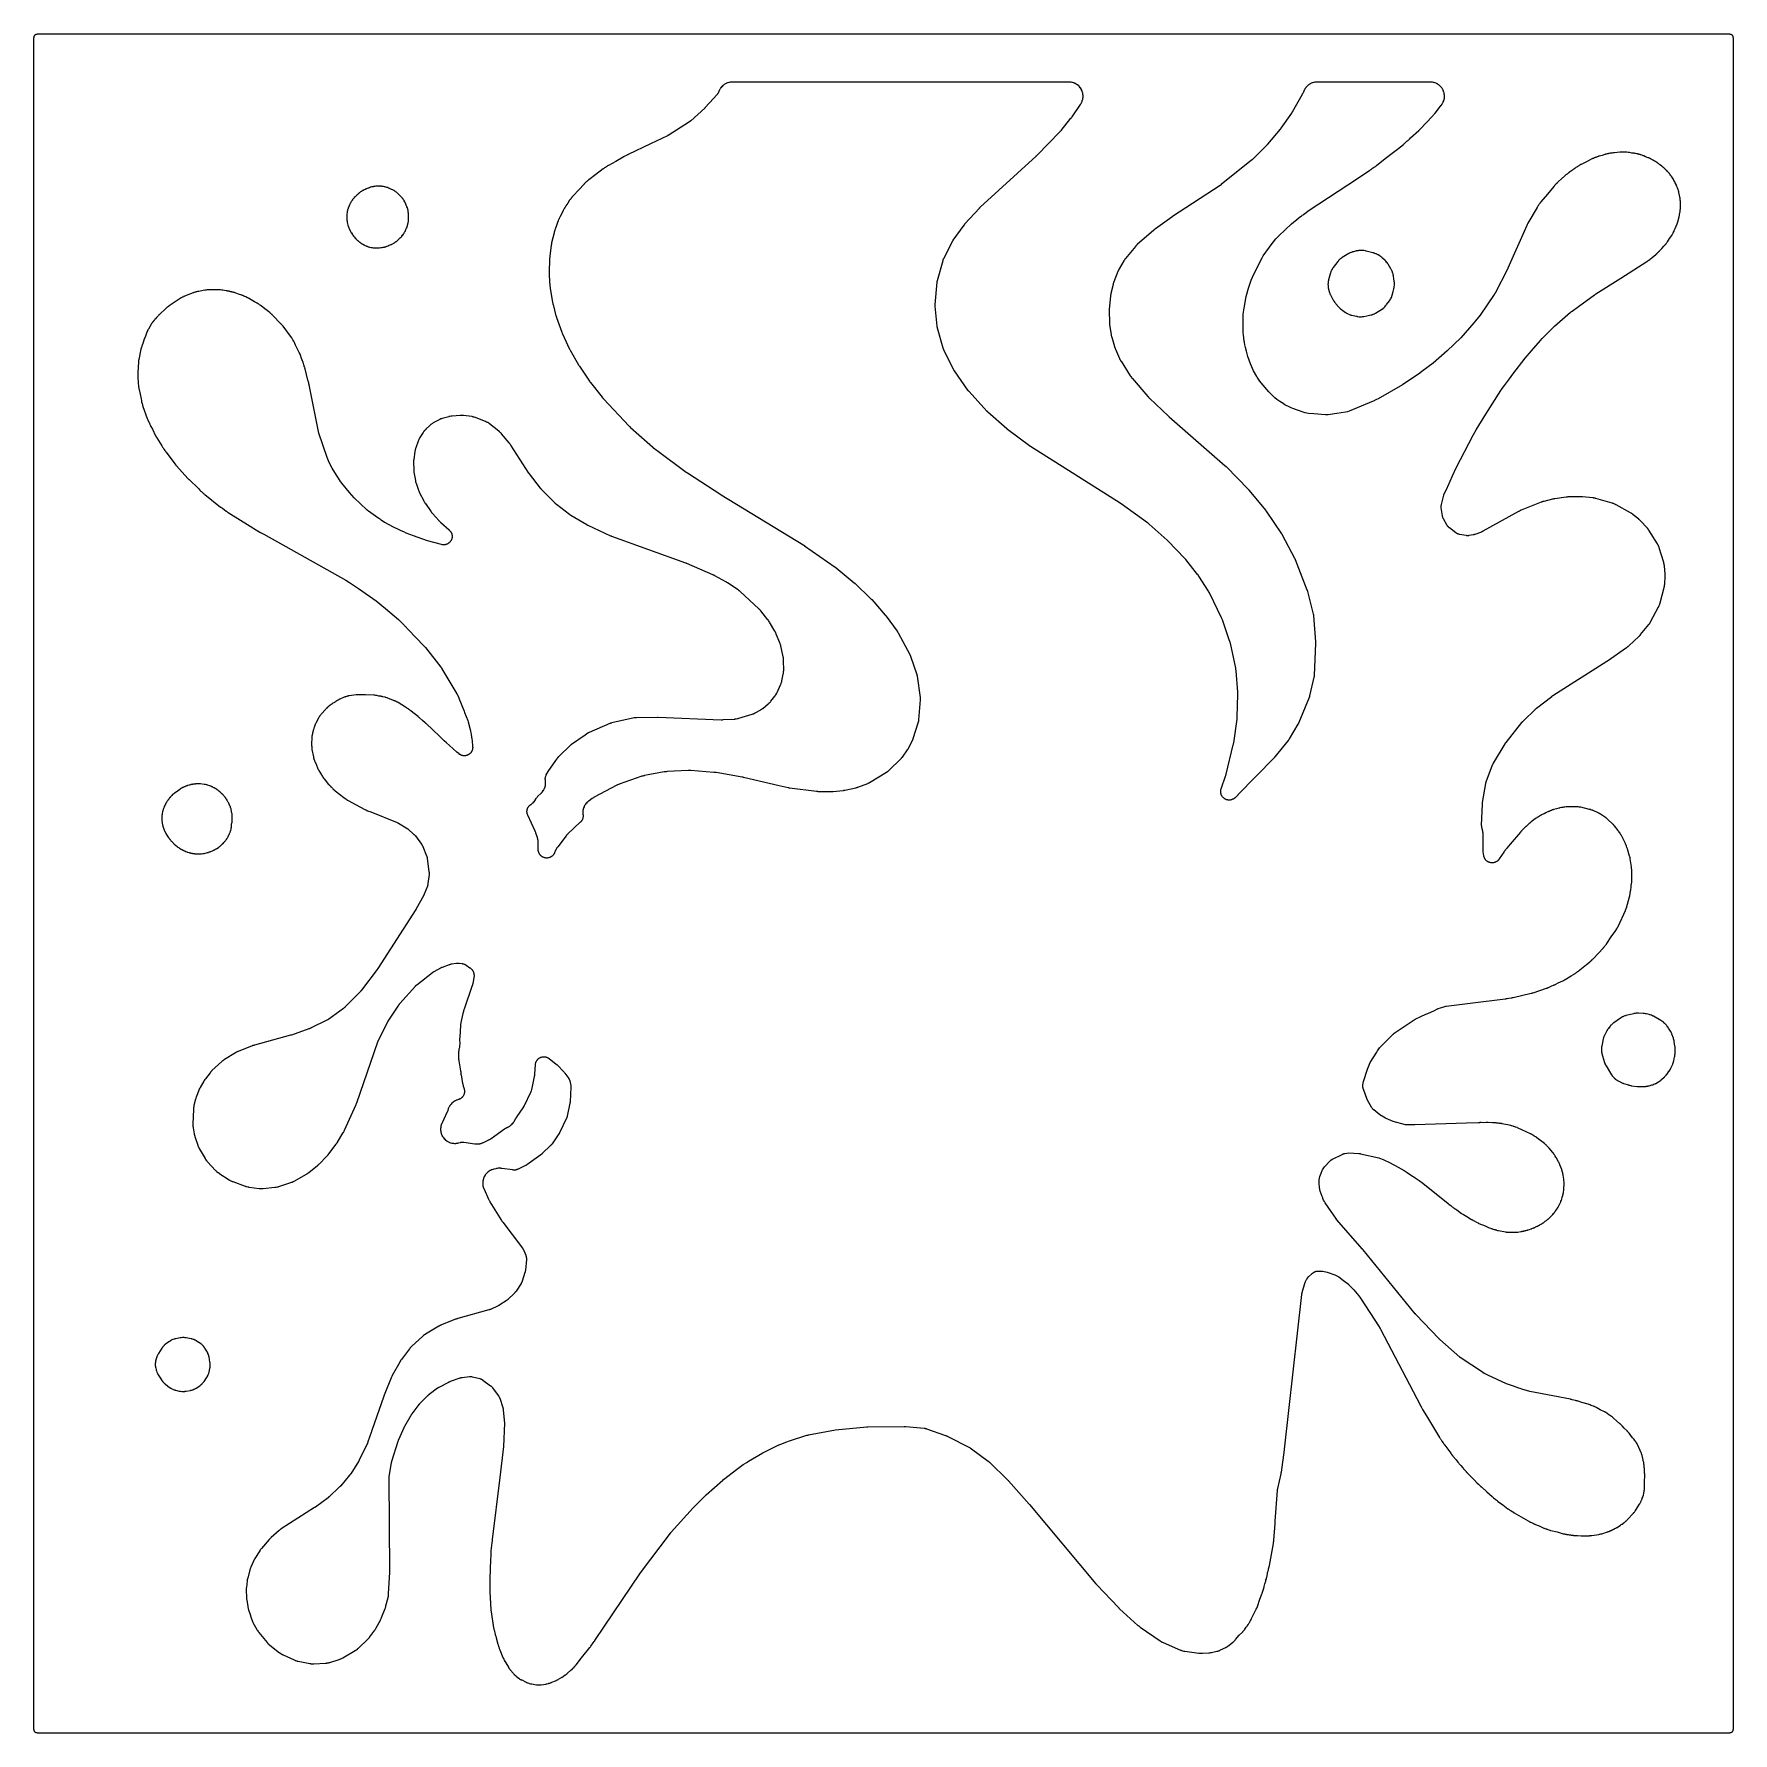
# Model space of a CAD drawing. Header units: millimetres. Extents: x 0 to 300, y 0 to 300.
import ezdxf

# ---------------------------------------------------------------- set-up
doc = ezdxf.new("R2010")
doc.units = ezdxf.units.MM
doc.layers.add('CUT', color=7, linetype='CONTINUOUS')

msp = doc.modelspace()

# ---------------------------------------------------------------- linework, layer by layer
at = {"layer": 'CUT'}
for points in [[(-0.036, 299.6365), (-0.0162, 299.6918), (0.009, 299.745), (0.0392, 299.7954), (0.0743, 299.8427), (0.1137, 299.8863), (0.1573, 299.9257), (0.2046, 299.9608), (0.255, 299.991), (0.3082, 300.0162), (0.3635, 300.036), (0.4206, 300.0503), (0.4788, 300.0589), (0.5522, 300.0625), (1.4375, 300.0625), (298.5476, 300.0625), (299.4329, 300.0625), (299.5063, 300.0589), (299.5645, 300.0503), (299.6216, 300.036), (299.6769, 300.0162), (299.7301, 299.991), (299.7805, 299.9608), (299.8278, 299.9257), (299.8714, 299.8863), (299.9108, 299.8427), (299.9459, 299.7954), (299.9761, 299.745), (300.0013, 299.6918), (300.0211, 299.6365), (300.0354, 299.5794), (300.044, 299.5212), (300.0476, 299.4478), (300.0476, 298.5625), (300.0476, 1.4375), (300.0476, 0.5522), (300.044, 0.4788), (300.0354, 0.4206), (300.0211, 0.3635), (300.0013, 0.3082), (299.9761, 0.255), (299.9459, 0.2046), (299.9108, 0.1573), (299.8714, 0.1137), (299.8278, 0.0743), (299.7805, 0.0392), (299.7301, 0.009), (299.6769, -0.0162), (299.6216, -0.036), (299.5645, -0.0503), (299.5063, -0.0589), (299.4329, -0.0625), (298.5476, -0.0625), (1.4375, -0.0625), (0.5522, -0.0625), (0.4788, -0.0589), (0.4206, -0.0503), (0.3635, -0.036), (0.3082, -0.0162), (0.255, 0.009), (0.2046, 0.0392), (0.1573, 0.0743), (0.1137, 0.1137), (0.0743, 0.1573), (0.0392, 0.2046), (0.009, 0.255), (-0.0162, 0.3082), (-0.036, 0.3635), (-0.0503, 0.4206), (-0.0589, 0.4788), (-0.0625, 0.5522), (-0.0625, 1.4375), (-0.0625, 298.5625), (-0.0625, 299.4478), (-0.0589, 299.5212), (-0.0503, 299.5794)], [(18.3921, 242.2064), (18.3863, 242.1346), (18.3855, 242.123), (18.2675, 240.209), (18.2665, 240.1882), (18.2629, 240.0532), (18.2627, 240.0325), (18.264, 239.8631), (18.2646, 239.8423), (18.2703, 239.7073), (18.2715, 239.6866), (18.2991, 239.3297), (18.2977, 239.2873), (18.2974, 239.2723), (18.2966, 239.1748), (18.2967, 239.1598), (18.2977, 239.1012), (18.299, 239.0712), (18.3121, 238.8768), (18.3149, 238.8469), (18.3217, 238.7887), (18.3237, 238.7738), (18.3375, 238.6773), (18.3398, 238.6625), (18.3596, 238.5453), (18.4206, 237.7553), (18.4226, 237.7345), (18.4378, 237.5994), (18.4405, 237.5787), (18.4654, 237.41), (18.4688, 237.3894), (18.4934, 237.2557), (18.4975, 237.2352), (18.8574, 235.599), (18.9116, 235.2782), (18.9141, 235.2644), (18.9314, 235.1748), (18.9342, 235.161), (18.9459, 235.1074), (18.9525, 235.0801), (18.9996, 234.9038), (19.0075, 234.8769), (19.0241, 234.8246), (19.0285, 234.8112), (19.0345, 234.7937), (19.0496, 234.7252), (19.054, 234.7067), (19.0844, 234.5867), (19.0894, 234.5683), (19.1323, 234.4191), (19.1378, 234.4008), (19.1758, 234.283), (19.1819, 234.265), (19.9383, 232.1504), (19.9443, 232.1342), (19.9852, 232.0294), (19.9918, 232.0134), (20.0469, 231.8835), (20.0539, 231.8676), (20.1008, 231.7654), (20.1082, 231.7498), (20.3139, 231.3335), (20.3747, 231.1693), (20.379, 231.1579), (20.4081, 231.0841), (20.4126, 231.0728), (20.431, 231.0288), (20.4409, 231.0064), (20.5079, 230.8627), (20.5186, 230.8408), (20.5405, 230.7984), (20.5462, 230.7876), (20.584, 230.7179), (20.59, 230.7072), (20.8426, 230.2633), (21.4291, 229.0762), (21.4363, 229.0621), (21.4841, 228.9714), (21.4916, 228.9575), (21.5546, 228.8453), (21.5625, 228.8316), (21.6151, 228.7436), (21.6233, 228.7301), (22.5373, 227.2853), (22.6538, 227.0806), (22.6635, 227.0643), (22.7278, 226.9592), (22.7379, 226.9432), (22.8227, 226.8139), (22.8333, 226.7983), (22.9041, 226.6974), (22.9153, 226.6821), (22.9388, 226.6507), (23.0307, 226.5055), (23.0379, 226.4944), (23.0855, 226.4227), (23.0929, 226.4117), (23.1547, 226.323), (23.1624, 226.3122), (23.2131, 226.2427), (23.2211, 226.2321), (24.8862, 224.0525), (24.8969, 224.0389), (24.9253, 224.0039), (24.9796, 223.9348), (24.9882, 223.9242), (25.0591, 223.8381), (25.0679, 223.8277), (25.1259, 223.7605), (25.1349, 223.7503), (27.1202, 221.5533), (27.1276, 221.5453), (27.1793, 221.4902), (27.1873, 221.4818), (27.253, 221.4143), (27.2611, 221.4062), (27.3141, 221.3539), (27.3228, 221.3454), (29.0302, 219.7257), (29.2517, 219.4964), (29.2661, 219.482), (29.3609, 219.3903), (29.3757, 219.3764), (29.4985, 219.2654), (29.5138, 219.252), (29.6147, 219.1669), (29.6304, 219.154), (29.6449, 219.1426), (29.8791, 218.9204), (29.8887, 218.9115), (29.9514, 218.8546), (29.9612, 218.8459), (30.0414, 218.7761), (30.0514, 218.7677), (30.1165, 218.7135), (30.1266, 218.7052), (32.9014, 216.4975), (32.9135, 216.4881), (32.9931, 216.428), (33.0054, 216.4189), (33.1072, 216.3461), (33.1198, 216.3373), (33.2023, 216.2814), (33.2151, 216.273), (33.5976, 216.0279), (33.9091, 215.7825), (33.9222, 215.7724), (34.0082, 215.7085), (34.0215, 215.6988), (34.1316, 215.6215), (34.1452, 215.6122), (34.2345, 215.553), (34.2484, 215.5441), (38.1054, 213.1397), (39.2601, 212.3998), (39.2672, 212.3953), (39.3167, 212.3646), (39.3244, 212.3599), (39.3867, 212.3225), (39.3943, 212.318), (39.444, 212.2891), (39.4522, 212.2845), (39.6988, 212.1464), (39.7418, 212.1196), (39.7486, 212.1154), (39.7962, 212.0866), (39.8035, 212.0822), (39.8633, 212.0472), (39.8706, 212.043), (39.9182, 212.016), (39.9261, 212.0116), (40.5214, 211.6857), (55.0083, 203.5734), (55.6912, 203.169), (57.2692, 202.1003), (60.385, 199.9369), (62.0162, 198.5962), (64.331, 196.6084), (65.332, 195.6064), (65.4013, 195.537), (65.4919, 195.4464), (66.0477, 194.89), (68.7892, 191.9739), (69.0712, 191.6738), (71.8182, 188.2015), (71.8276, 188.1893), (71.8493, 188.1609), (71.8585, 188.1486), (71.8696, 188.1336), (71.8786, 188.1212), (71.8994, 188.092), (71.9081, 188.0795), (71.9215, 188.06), (71.93, 188.0473), (71.9498, 188.0175), (71.9581, 188.0046), (71.9681, 187.9888), (71.9763, 187.9758), (71.995, 187.9453), (72.0029, 187.9322), (74.6082, 183.5159), (74.9559, 182.8383), (75.0003, 182.7517), (75.8968, 180.4614), (75.9986, 180.2015), (76.2729, 179.5005), (76.5477, 178.7985), (76.6121, 178.553), (76.9713, 177.1829), (77.0395, 176.8897), (77.086, 176.6897), (77.0888, 176.6776), (77.1748, 176.3078), (77.2791, 175.4969), (77.3073, 175.2777), (77.4176, 174.2016), (77.4209, 174.1582), (77.4252, 174.0786), (77.4257, 173.9916), (77.4232, 173.9338), (77.4153, 173.8471), (77.4072, 173.7898), (77.3909, 173.7043), (77.3774, 173.648), (77.3529, 173.5645), (77.334, 173.5098), (77.3016, 173.429), (77.2774, 173.3764), (77.2374, 173.2991), (77.2083, 173.249), (77.161, 173.176), (77.1326, 173.1366), (77.0893, 173.0829), (77.0507, 173.0396), (76.9896, 172.9773), (76.9469, 172.9378), (76.88, 172.8818), (76.8338, 172.8466), (76.7618, 172.7973), (76.7123, 172.7668), (76.6359, 172.7247), (76.5837, 172.6992), (76.5036, 172.6647), (76.4492, 172.6443), (76.366, 172.6177), (76.3099, 172.6027), (76.2246, 172.5843), (76.1673, 172.5748), (76.0806, 172.5647), (76.0226, 172.5608), (75.9354, 172.5592), (75.8773, 172.5609), (75.7903, 172.5678), (75.7327, 172.5751), (75.6468, 172.5904), (75.5901, 172.6033), (75.5061, 172.6267), (75.451, 172.6451), (75.3696, 172.6766), (75.3165, 172.7002), (75.2385, 172.7394), (75.188, 172.768), (75.1142, 172.8146), (75.0488, 172.8606), (75.0137, 172.8865), (74.6217, 173.191), (73.3451, 174.3687), (72.8134, 174.8592), (72.4129, 175.2287), (71.5527, 176.0223), (69.2059, 178.2359), (69.1995, 178.2418), (69.1545, 178.2831), (69.1475, 178.2894), (69.0905, 178.34), (69.0835, 178.346), (69.0379, 178.3853), (69.0304, 178.3917), (68.5607, 178.7825), (68.0313, 179.2709), (68.0219, 179.2794), (67.9601, 179.3341), (67.9504, 179.3424), (67.8713, 179.4094), (67.8615, 179.4175), (67.7974, 179.4695), (67.7875, 179.4774), (66.8568, 180.2004), (66.4734, 180.5195), (66.4568, 180.5327), (66.348, 180.617), (66.331, 180.6296), (66.1909, 180.7304), (66.1735, 180.7425), (66.071, 180.8108), (65.9279, 180.9219), (65.914, 180.9325), (65.8223, 180.9995), (65.8081, 181.0096), (65.6907, 181.0903), (65.6761, 181.0999), (65.5808, 181.1615), (65.566, 181.1707), (64.2677, 181.956), (64.2581, 181.9617), (64.1904, 182.0009), (64.1803, 182.0067), (64.1355, 182.0315), (64.1136, 182.043), (63.976, 182.112), (63.9545, 182.1222), (63.917, 182.1392), (63.9067, 182.1438), (63.8358, 182.1743), (63.8242, 182.1792), (63.766, 182.2028), (63.6946, 182.2364), (63.6636, 182.2499), (63.6023, 182.2746), (63.5865, 182.2808), (63.4832, 182.319), (63.4673, 182.3247), (63.457, 182.3282), (62.4416, 182.7403), (62.4286, 182.7455), (62.3439, 182.7775), (62.3308, 182.7823), (62.2795, 182.8004), (62.253, 182.8091), (62.0796, 182.8613), (62.0527, 182.8687), (61.9999, 182.882), (61.9863, 182.8853), (61.898, 182.9053), (61.8843, 182.9082), (61.539, 182.9781), (61.4765, 182.9978), (61.4645, 183.0015), (61.4176, 183.0152), (61.3934, 183.0218), (61.2375, 183.0605), (61.1884, 183.0705), (61.0299, 183.0961), (61.0051, 183.0996), (60.9565, 183.1053), (60.944, 183.1067), (60.8656, 183.1143), (60.48, 183.1923), (60.4675, 183.1947), (60.3861, 183.2094), (60.3735, 183.2115), (60.3244, 183.2193), (60.2991, 183.2228), (60.1348, 183.2417), (60.1095, 183.2441), (60.0599, 183.2477), (60.0472, 183.2485), (59.9645, 183.2527), (59.9518, 183.2532), (58.476, 183.2974), (58.0732, 183.3282), (58.0593, 183.3291), (57.9691, 183.3339), (57.9552, 183.3345), (57.9009, 183.3361), (57.8731, 183.3363), (57.6925, 183.3333), (57.6647, 183.3322), (57.6105, 183.3288), (57.5966, 183.3278), (57.5609, 183.3247), (57.3405, 183.3313), (57.3281, 183.3316), (57.2472, 183.3323), (57.2347, 183.3323), (57.186, 183.3317), (57.1611, 183.3309), (56.9996, 183.3223), (56.9747, 183.3205), (56.9263, 183.3159), (56.9139, 183.3146), (56.8335, 183.3053), (56.8212, 183.3037), (55.6352, 183.1412), (55.621, 183.1391), (55.5293, 183.1243), (55.5152, 183.1219), (55.4603, 183.1117), (55.4324, 183.1058), (55.254, 183.0638), (55.1991, 183.048), (55.1195, 183.021), (54.9456, 182.9658), (54.9175, 182.9561), (54.863, 182.9357), (54.8491, 182.9304), (54.7593, 182.8943), (54.7455, 182.8885), (53.9326, 182.5382), (53.9228, 182.5339), (53.8543, 182.5029), (53.8442, 182.4982), (53.7997, 182.477), (53.7785, 182.4664), (53.6474, 182.3977), (53.6274, 182.3867), (53.5931, 182.367), (53.5838, 182.3616), (53.52, 182.3234), (53.5098, 182.3172), (53.479, 182.2979), (53.4523, 182.2842), (53.4257, 182.2698), (53.2556, 182.1718), (53.2298, 182.156), (53.1803, 182.124), (53.1677, 182.1157), (53.0865, 182.0604), (53.0741, 182.0517), (52.9983, 181.9971), (52.6344, 181.7694), (52.6192, 181.7596), (52.5219, 181.6946), (52.5071, 181.6843), (52.4499, 181.6436), (52.4212, 181.6218), (52.2391, 181.4747), (52.2118, 181.4513), (52.1599, 181.4039), (52.1467, 181.3916), (52.1185, 181.3642), (51.9836, 181.2672), (51.9703, 181.2573), (51.8848, 181.1922), (51.8717, 181.1819), (51.8215, 181.1414), (51.7963, 181.1199), (51.6367, 180.976), (51.6127, 180.9531), (51.5673, 180.9073), (51.5558, 180.8954), (51.4821, 180.817), (51.471, 180.8048), (50.6772, 179.9117), (50.6661, 179.8987), (50.5947, 179.8137), (50.5839, 179.8005), (50.5426, 179.7483), (50.5222, 179.7209), (50.3946, 179.5394), (50.3758, 179.5109), (50.3406, 179.4544), (50.3318, 179.4397), (50.276, 179.3438), (50.2676, 179.329), (49.7209, 178.3255), (49.713, 178.3105), (49.6632, 178.2126), (49.6558, 178.1975), (49.6276, 178.1379), (49.614, 178.107), (49.5313, 177.9037), (49.5195, 177.8721), (49.4981, 177.8097), (49.4929, 177.7937), (49.4602, 177.6888), (49.4555, 177.6726), (49.4224, 177.5549), (49.4181, 177.5453), (49.4108, 177.5284), (49.3835, 177.4621), (49.3705, 177.4277), (49.293, 177.2017), (49.2822, 177.1666), (49.2631, 177.0975), (49.2585, 177.0797), (49.2303, 176.9635), (49.2262, 176.9456), (49.1472, 176.5703), (49.1255, 176.4832), (49.1215, 176.4659), (49.1068, 176.3983), (49.1003, 176.3634), (49.0904, 176.3007), (49.0592, 176.1526), (49.0567, 176.14), (49.0413, 176.0582), (49.0391, 176.0456), (49.0309, 175.9962), (49.0272, 175.9709), (49.0069, 175.8057), (49.0043, 175.7802), (49.0004, 175.7303), (48.9995, 175.7175), (48.9947, 175.6344), (48.9941, 175.6216), (48.9625, 174.7643), (48.9621, 174.7474), (48.9612, 174.6374), (48.9613, 174.6205), (48.9626, 174.5545), (48.9642, 174.5206), (48.9809, 174.3014), (48.9844, 174.2678), (48.9868, 174.25), (48.9869, 174.2379), (48.9881, 174.1721), (48.9897, 174.1385), (49.0063, 173.9201), (49.0097, 173.8866), (49.0184, 173.8214), (49.0208, 173.8047), (49.0383, 173.6965), (49.0412, 173.6799), (49.2856, 172.3947), (49.2884, 172.3805), (49.3082, 172.2885), (49.3115, 172.2744), (49.3247, 172.2194), (49.3322, 172.1914), (49.385, 172.0108), (49.3938, 171.9832), (49.4122, 171.9297), (49.4171, 171.9161), (49.45, 171.8279), (49.4552, 171.8144), (49.4763, 171.7618), (49.4815, 171.7437), (49.4984, 171.693), (49.56, 171.533), (49.5701, 171.5083), (49.5911, 171.4604), (49.5965, 171.4482), (49.6331, 171.3693), (49.6357, 171.3638), (50.0052, 170.4416), (50.0099, 170.4302), (50.0412, 170.3565), (50.0461, 170.3452), (50.0659, 170.3012), (50.0764, 170.2789), (50.148, 170.1357), (50.1595, 170.1138), (50.1827, 170.0717), (50.1888, 170.0609), (50.2289, 169.9916), (50.2352, 169.981), (50.6948, 169.2236), (50.7646, 169.1067), (50.7793, 169.0843), (50.8762, 168.9247), (50.8874, 168.9069), (50.9624, 168.7926), (50.9742, 168.7752), (51.0732, 168.6352), (51.0856, 168.6182), (51.1684, 168.5095), (51.1814, 168.493), (51.9827, 167.5134), (51.9919, 167.5024), (52.0524, 167.432), (52.0618, 167.4213), (52.0991, 167.3798), (52.1188, 167.359), (52.2494, 167.2272), (52.27, 167.2074), (52.3111, 167.1697), (52.3217, 167.1602), (52.3916, 167.099), (52.4025, 167.0898), (52.5352, 166.9792), (52.6527, 166.8405), (52.6631, 166.8285), (52.7319, 166.7516), (52.7426, 166.7399), (52.7852, 166.6948), (52.8075, 166.6723), (52.9568, 166.5299), (52.9803, 166.5086), (53.0274, 166.4682), (53.0395, 166.4581), (53.1196, 166.393), (53.1321, 166.3831), (54.6878, 165.1855), (54.9099, 165.0004), (54.9217, 164.9908), (54.9992, 164.9295), (55.0113, 164.9202), (55.0587, 164.8846), (55.0835, 164.8669), (55.2473, 164.7565), (55.2729, 164.7401), (55.3238, 164.7095), (55.3369, 164.7018), (55.4228, 164.6529), (55.4361, 164.6455), (58.383, 163.0663), (58.4002, 163.0574), (58.5131, 163.0016), (58.5306, 162.9933), (58.6743, 162.9278), (58.6921, 162.92), (58.8083, 162.8716), (58.8263, 162.8644), (59.4215, 162.6385), (64.0602, 160.7915), (64.0691, 160.7879), (64.083, 160.7822), (64.1052, 160.7727), (64.1377, 160.7584), (64.1652, 160.7456), (64.1876, 160.7348), (64.1989, 160.7293), (64.2039, 160.7267), (64.2294, 160.7135), (64.2862, 160.6827), (64.3195, 160.6638), (64.3323, 160.6561), (64.3405, 160.6512), (65.7015, 159.8179), (65.7095, 159.8129), (65.7222, 159.805), (65.7422, 159.7921), (65.7713, 159.7727), (65.796, 159.7557), (65.816, 159.7415), (65.8261, 159.7342), (65.8305, 159.7309), (65.8531, 159.7138), (65.9033, 159.6744), (65.9326, 159.6504), (65.9437, 159.6409), (65.9509, 159.6348), (67.0417, 158.6826), (67.0508, 158.6746), (67.0648, 158.662), (67.1, 158.6287), (67.1578, 158.5709), (67.183, 158.5447), (67.1843, 158.5433), (67.2085, 158.516), (67.2614, 158.4538), (67.2918, 158.416), (67.3032, 158.4011), (67.3105, 158.3914), (68.3988, 156.9218), (68.4044, 156.9142), (68.4131, 156.9021), (68.4269, 156.8826), (68.4467, 156.8537), (68.4632, 156.8286), (68.4664, 156.8237), (68.4919, 156.781), (68.5265, 156.7193), (68.5564, 156.6614), (68.5778, 156.6158), (68.5938, 156.5796), (68.5992, 156.5668), (68.6028, 156.558), (69.2856, 154.8717), (69.2892, 154.8628), (69.2947, 154.8488), (69.3032, 154.8264), (69.3152, 154.7932), (69.325, 154.7646), (69.3268, 154.759), (69.341, 154.7109), (69.3591, 154.6421), (69.3736, 154.578), (69.3829, 154.5282), (69.3894, 154.4889), (69.3913, 154.475), (69.3926, 154.4655), (69.7093, 152.0492), (69.711, 152.0356), (69.7134, 152.0146), (69.718, 151.9599), (69.723, 151.8676), (69.7243, 151.8264), (69.7243, 151.8244), (69.7237, 151.7832), (69.7203, 151.6909), (69.7166, 151.6361), (69.7145, 151.615), (69.713, 151.6014), (69.5275, 149.9764), (69.5263, 149.9666), (69.5244, 149.9514), (69.5186, 149.9124), (69.5102, 149.8629), (69.496, 149.7953), (69.4796, 149.7296), (69.4602, 149.6632), (69.4443, 149.6156), (69.431, 149.5784), (69.4255, 149.5642), (69.4219, 149.555), (68.8431, 148.0928), (68.8377, 148.0794), (68.8248, 148.0483), (68.8191, 148.035), (68.8121, 148.0188), (68.8063, 148.0056), (68.7923, 147.9749), (68.7863, 147.9617), (68.7768, 147.9417), (68.7705, 147.9287), (68.7556, 147.8984), (68.7492, 147.8855), (68.7411, 147.8698), (68.7344, 147.857), (68.7186, 147.8272), (68.7117, 147.8145), (67.4413, 145.5186), (67.4383, 145.5133), (67.4314, 145.5009), (67.4284, 145.4956), (67.4213, 145.4832), (67.4175, 145.4767), (67.4087, 145.4615), (67.4049, 145.455), (67.399, 145.4451), (67.3952, 145.4387), (67.3862, 145.4239), (67.3823, 145.4175), (67.3802, 145.4142), (67.3755, 145.4066), (67.3645, 145.3891), (67.3597, 145.3816), (60.6649, 134.9795), (60.6613, 134.9739), (60.6529, 134.9611), (60.6493, 134.9556), (60.6407, 134.9427), (60.6362, 134.9359), (60.6255, 134.9201), (60.6209, 134.9134), (60.6138, 134.9031), (60.6092, 134.8965), (60.5983, 134.8812), (60.5937, 134.8746), (60.5911, 134.8711), (60.5855, 134.8633), (60.5722, 134.8452), (60.5665, 134.8375), (57.802, 131.1543), (57.7928, 131.1423), (57.7712, 131.1144), (57.7618, 131.1025), (57.7503, 131.0883), (57.7407, 131.0766), (57.7182, 131.0495), (57.7085, 131.038), (57.6933, 131.0205), (57.6834, 131.0091), (57.66, 130.9828), (57.6498, 130.9716), (57.6373, 130.9581), (57.627, 130.9471), (57.6027, 130.9216), (57.5922, 130.9107), (54.8681, 128.1467), (54.8615, 128.14), (54.8509, 128.1296), (54.8339, 128.113), (54.8085, 128.0891), (54.7864, 128.069), (54.7681, 128.0528), (54.7587, 128.0447), (54.7545, 128.0411), (54.7327, 128.023), (54.6832, 127.9831), (54.6533, 127.9601), (54.6415, 127.9514), (54.6339, 127.9459), (52.0232, 126.0627), (52.0158, 126.0574), (52.004, 126.049), (51.985, 126.036), (51.9568, 126.0171), (51.9324, 126.0014), (51.9123, 125.9889), (51.902, 125.9826), (51.8974, 125.9798), (51.8737, 125.9659), (51.8199, 125.9356), (51.7876, 125.9183), (51.775, 125.9119), (51.7668, 125.9077), (48.7788, 124.4198), (48.7661, 124.4136), (48.7362, 124.3993), (48.7234, 124.3933), (48.7076, 124.3861), (48.6947, 124.3803), (48.6644, 124.3669), (48.6514, 124.3613), (48.6313, 124.3528), (48.6182, 124.3474), (48.5875, 124.3351), (48.5743, 124.3299), (48.5581, 124.3236), (48.5448, 124.3187), (48.5138, 124.3073), (48.5004, 124.3025), (45.4328, 123.2314), (45.4268, 123.2294), (45.4127, 123.2246), (45.4067, 123.2225), (45.3925, 123.2178), (45.385, 123.2153), (45.3675, 123.2097), (45.36, 123.2073), (45.3485, 123.2036), (45.341, 123.2013), (45.3237, 123.1961), (45.3162, 123.1938), (45.3122, 123.1926), (45.3033, 123.1901), (45.2824, 123.1841), (45.2735, 123.1816), (38.8738, 121.4357), (38.8585, 121.4313), (38.7591, 121.4013), (38.7439, 121.3965), (38.6201, 121.3555), (38.605, 121.3503), (38.5072, 121.315), (38.4923, 121.3094), (36.0217, 120.343), (36.0094, 120.338), (35.9293, 120.3047), (35.917, 120.2994), (35.8694, 120.2783), (35.8452, 120.2669), (35.69, 120.1896), (35.6664, 120.1772), (35.6208, 120.1519), (35.6092, 120.1453), (35.5343, 120.1016), (35.5229, 120.0947), (33.606, 118.9174), (33.5936, 118.9096), (33.5134, 118.8576), (33.5012, 118.8495), (33.4538, 118.8171), (33.43, 118.7999), (33.2778, 118.6845), (33.2549, 118.6662), (33.2109, 118.6293), (33.1997, 118.6197), (33.1281, 118.5566), (33.1172, 118.5468), (31.3803, 116.9392), (31.3714, 116.9307), (31.3137, 116.8751), (31.3049, 116.8665), (31.2709, 116.8323), (31.2539, 116.8145), (31.1456, 116.6964), (31.1293, 116.6779), (31.0983, 116.641), (31.0904, 116.6315), (31.04, 116.5692), (31.0324, 116.5596), (30.2182, 115.5097), (30.2057, 115.493), (30.1263, 115.383), (30.1144, 115.3659), (30.0197, 115.2245), (30.0084, 115.2069), (29.9369, 115.0917), (29.9262, 115.0737), (29.2979, 113.9775), (29.2878, 113.9591), (29.2241, 113.8385), (29.2146, 113.8197), (29.1401, 113.6656), (29.1313, 113.6466), (29.0762, 113.5217), (29.0681, 113.5024), (28.6199, 112.3817), (28.6124, 112.3621), (28.5663, 112.2338), (28.5595, 112.2139), (28.5072, 112.0511), (28.5012, 112.031), (28.4641, 111.8999), (28.4587, 111.8796), (28.1909, 110.7879), (28.1874, 110.7729), (28.166, 110.6749), (28.1629, 110.6597), (28.1516, 110.6005), (28.1466, 110.5701), (28.119, 110.3714), (28.1156, 110.3408), (28.1104, 110.2807), (28.1093, 110.2653), (28.1032, 110.1652), (28.1025, 110.1498), (28.0094, 107.4743), (28.0091, 107.4591), (28.0082, 107.3602), (28.0082, 107.345), (28.0091, 107.2857), (28.0104, 107.2553), (28.0236, 107.0582), (28.0263, 107.0279), (28.0333, 106.9689), (28.0353, 106.9538), (28.0493, 106.856), (28.0517, 106.841), (28.2306, 105.786), (28.2325, 105.7752), (28.2467, 105.6999), (28.249, 105.6887), (28.2592, 105.6395), (28.2646, 105.6159), (28.3013, 105.4695), (28.3075, 105.447), (28.3188, 105.4082), (28.322, 105.3977), (28.3446, 105.3253), (28.3484, 105.3136), (28.8615, 103.7823), (28.8665, 103.7679), (28.9003, 103.6751), (28.9056, 103.6609), (28.9273, 103.6057), (28.9391, 103.5777), (29.0204, 103.3979), (29.0336, 103.3705), (29.0608, 103.3178), (29.0679, 103.3044), (29.1153, 103.2178), (29.1227, 103.2045), (30.1688, 101.4027), (30.1776, 101.3879), (30.2366, 101.2927), (30.2459, 101.2782), (30.2829, 101.2221), (30.3027, 101.1938), (30.4365, 101.0144), (30.4579, 100.9874), (30.5012, 100.9359), (30.5124, 100.9229), (30.5869, 100.8392), (30.5985, 100.8265), (32.0156, 99.3228), (32.0278, 99.3102), (32.1085, 99.2295), (32.1211, 99.2172), (32.1709, 99.1702), (32.1971, 99.1469), (32.3718, 99.0003), (32.3994, 98.9785), (32.4544, 98.9377), (32.4686, 98.9274), (32.5621, 98.862), (32.5767, 98.8522), (34.3865, 97.6642), (34.4013, 97.6547), (34.4987, 97.5948), (34.5139, 97.5858), (34.5734, 97.5515), (34.6044, 97.5349), (34.8088, 97.4327), (34.8408, 97.4179), (34.9039, 97.3908), (34.9201, 97.3841), (35.0265, 97.3422), (35.043, 97.336), (37.2678, 96.5334), (37.2832, 96.5281), (37.3832, 96.4951), (37.3986, 96.4902), (37.4592, 96.472), (37.4905, 96.4635), (37.6951, 96.4138), (37.7268, 96.407), (37.789, 96.3955), (37.805, 96.3927), (37.909, 96.3762), (37.9251, 96.3739), (39.7016, 96.1416), (39.7187, 96.1396), (39.8295, 96.1283), (39.8465, 96.1268), (39.9132, 96.1219), (39.9474, 96.1204), (40.17, 96.1169), (40.2042, 96.1173), (40.271, 96.1201), (40.2881, 96.1211), (40.3992, 96.1288), (40.4163, 96.1303), (42.502, 96.3363), (42.5182, 96.3381), (42.6235, 96.3514), (42.6396, 96.3537), (42.7026, 96.3634), (42.7347, 96.3692), (42.9423, 96.4129), (42.974, 96.4205), (43.0356, 96.437), (43.0513, 96.4414), (43.153, 96.4716), (43.1686, 96.4765), (45.3191, 97.18), (45.3331, 97.1848), (45.4234, 97.2168), (45.4372, 97.2219), (45.491, 97.2425), (45.5183, 97.2537), (45.6936, 97.3308), (45.7202, 97.3433), (45.7717, 97.369), (45.7848, 97.3758), (45.8695, 97.4207), (45.8824, 97.4278), (48.0466, 98.6461), (48.0571, 98.6522), (48.1251, 98.6923), (48.1355, 98.6986), (48.1759, 98.7236), (48.1964, 98.7367), (48.3272, 98.8251), (48.3471, 98.8391), (48.3854, 98.8672), (48.3951, 98.8745), (48.4577, 98.9226), (48.4673, 98.9301), (50.0236, 100.1752), (50.0383, 100.1873), (50.1324, 100.2676), (50.1466, 100.2802), (50.2614, 100.3846), (50.2753, 100.3977), (50.3641, 100.4838), (50.3776, 100.4972), (51.5919, 101.7517), (51.6038, 101.7644), (51.6802, 101.848), (51.6918, 101.8611), (51.7846, 101.9688), (51.7958, 101.9822), (51.8672, 102.0701), (51.878, 102.0838), (53.2496, 103.8772), (53.259, 103.8898), (53.3185, 103.9719), (53.3275, 103.9847), (53.3995, 104.0898), (53.4081, 104.1028), (53.4633, 104.1879), (53.4716, 104.2011), (54.5733, 106.0026), (54.583, 106.019), (54.6441, 106.1265), (54.6532, 106.1432), (54.7256, 106.2804), (54.7342, 106.2973), (54.7884, 106.4085), (54.7965, 106.4257), (56.8275, 110.9493), (56.8328, 110.9615), (56.8663, 111.0408), (56.8713, 111.0531), (56.9112, 111.1536), (56.916, 111.166), (56.946, 111.2468), (56.9505, 111.2592), (60.6858, 122.0367), (60.6908, 122.0507), (60.7027, 122.0833), (60.7079, 122.0972), (60.7144, 122.1141), (60.7199, 122.128), (60.7329, 122.1601), (60.7385, 122.1739), (60.7474, 122.1949), (60.7533, 122.2086), (60.7674, 122.2403), (60.7735, 122.2538), (60.7811, 122.2703), (60.7874, 122.2838), (60.8025, 122.315), (60.8091, 122.3283), (62.3826, 125.4585), (62.3885, 125.47), (62.4025, 125.4969), (62.4086, 125.5084), (62.4161, 125.5223), (62.4224, 125.5337), (62.4372, 125.5602), (62.4436, 125.5715), (62.4536, 125.5888), (62.4601, 125.6), (62.4757, 125.626), (62.4824, 125.6371), (62.4907, 125.6506), (62.4976, 125.6616), (62.5139, 125.6872), (62.5209, 125.6981), (64.3632, 128.5021), (64.3721, 128.5155), (64.3933, 128.5465), (64.4025, 128.5597), (64.4138, 128.5757), (64.4232, 128.5887), (64.4455, 128.6189), (64.4551, 128.6318), (64.4701, 128.6514), (64.48, 128.6641), (64.5033, 128.6935), (64.5134, 128.706), (64.5259, 128.7211), (64.5362, 128.7335), (64.5606, 128.762), (64.5711, 128.7741), (67.3111, 131.8716), (67.3178, 131.8791), (67.3284, 131.8908), (67.3563, 131.9203), (67.4045, 131.9689), (67.4263, 131.9902), (67.4275, 131.9913), (67.45, 132.0118), (67.5013, 132.0571), (67.5324, 132.0832), (67.5446, 132.0931), (67.5526, 132.0994), (70.341, 134.2904), (70.3484, 134.2961), (70.3602, 134.3052), (70.3791, 134.3193), (70.4071, 134.3397), (70.4314, 134.3568), (70.4515, 134.3705), (70.4618, 134.3773), (70.4664, 134.3804), (70.4901, 134.3955), (70.544, 134.4286), (70.5763, 134.4476), (70.589, 134.4546), (70.5972, 134.4592), (71.8062, 135.1184), (71.8124, 135.1217), (71.8267, 135.1293), (71.8328, 135.1326), (71.8344, 135.1334), (71.8588, 135.1457), (71.916, 135.1737), (71.936, 135.183), (71.9663, 135.196), (72.0399, 135.2258), (72.0718, 135.2381), (73.3375, 135.6958), (73.3485, 135.6997), (73.3656, 135.7056), (73.4099, 135.7197), (73.4847, 135.7414), (73.5182, 135.7504), (73.5201, 135.7509), (73.554, 135.7586), (73.6305, 135.7746), (73.6762, 135.7828), (73.6939, 135.7856), (73.7054, 135.7873), (74.5817, 135.9112), (74.5919, 135.9126), (74.6075, 135.9146), (74.6481, 135.919), (74.6999, 135.9233), (74.7713, 135.9264), (74.8413, 135.9267), (74.9127, 135.9242), (74.9645, 135.9203), (75.0052, 135.9163), (75.0209, 135.9144), (75.031, 135.9132), (75.5849, 135.8397), (75.6252, 135.8335), (75.6987, 135.8203), (75.7782, 135.8023), (75.8306, 135.7879), (75.9081, 135.7628), (75.959, 135.7438), (76.0339, 135.7118), (76.0828, 135.6882), (76.1546, 135.6495), (76.2187, 135.6112), (76.2532, 135.5894), (76.9446, 135.1315), (76.9819, 135.1055), (77.0489, 135.0561), (77.1192, 134.9985), (77.164, 134.9579), (77.2281, 134.8936), (77.2686, 134.8487), (77.3259, 134.7782), (77.3616, 134.7294), (77.4116, 134.6535), (77.4537, 134.5818), (77.4758, 134.542), (77.4777, 134.5383), (77.4825, 134.5289), (77.4849, 134.5243), (77.51, 134.4704), (77.5436, 134.3916), (77.5771, 134.2995), (77.596, 134.2371), (77.6192, 134.1419), (77.635, 134.0578), (77.644, 133.9989), (77.6446, 133.9938), (77.6458, 133.9834), (77.6619, 133.8344), (77.663, 133.823), (77.6647, 133.8054), (77.6678, 133.7599), (77.6704, 133.7018), (77.6703, 133.6219), (77.6668, 133.5437), (77.6597, 133.4641), (77.6519, 133.4065), (77.6447, 133.3614), (77.6414, 133.344), (77.6393, 133.3328), (77.4354, 132.313), (77.4323, 132.2981), (77.4247, 132.2634), (77.4214, 132.2485), (77.4171, 132.2305), (77.4135, 132.2157), (77.4048, 132.1813), (77.4009, 132.1665), (77.3948, 132.144), (77.3907, 132.1293), (77.3808, 132.0952), (77.3764, 132.0806), (77.371, 132.0629), (77.3664, 132.0484), (77.3553, 132.0146), (77.3505, 132.0002), (75.9037, 127.8123), (75.898, 127.795), (75.8629, 127.6824), (75.8577, 127.665), (75.8179, 127.5224), (75.8133, 127.5048), (75.7851, 127.3903), (75.781, 127.3726), (75.7037, 127.0127), (75.3541, 125.4576), (75.3518, 125.4471), (75.3366, 125.3735), (75.3345, 125.3626), (75.3254, 125.3142), (75.3215, 125.2908), (75.3002, 125.1444), (75.2973, 125.1218), (75.2931, 125.0824), (75.292, 125.0717), (75.2854, 124.9978), (75.2845, 124.9858), (75.1351, 122.8239), (75.1344, 122.811), (75.1304, 122.7273), (75.1299, 122.7144), (75.1272, 122.6091), (75.127, 122.5963), (75.1266, 122.5124), (75.1267, 122.4995), (75.1412, 121.6534), (75.122, 121.3017), (75.113, 121.2691), (75.1091, 121.2541), (75.085, 121.1564), (75.0814, 121.1413), (75.0176, 120.8514), (75.0145, 120.8364), (74.9957, 120.7392), (74.993, 120.7242), (74.9831, 120.6655), (74.9789, 120.6353), (74.9561, 120.4387), (74.9534, 120.4083), (74.9496, 120.3489), (74.9488, 120.3337), (74.9449, 120.2347), (74.9445, 120.2195), (74.932, 119.2909), (74.932, 119.2767), (74.9329, 119.1848), (74.9332, 119.1706), (74.9351, 119.1154), (74.9367, 119.0871), (74.9515, 118.9039), (74.9545, 118.8758), (74.9616, 118.8209), (74.9635, 118.8069), (74.9774, 118.716), (74.9797, 118.7021), (75.2974, 116.9072), (75.3057, 116.7303), (75.307, 116.7096), (75.3179, 116.5756), (75.32, 116.555), (75.3394, 116.3875), (75.3422, 116.3669), (75.3623, 116.234), (75.3658, 116.2136), (75.6515, 114.6851), (75.6655, 114.6266), (75.6853, 114.5698), (75.7074, 114.5222), (75.7293, 114.3909), (75.7317, 114.3771), (75.7488, 114.2873), (75.7516, 114.2735), (75.7632, 114.2198), (75.7697, 114.1924), (75.8164, 114.0158), (75.8243, 113.9888), (75.8408, 113.9364), (75.8452, 113.923), (75.8747, 113.8365), (75.8794, 113.8232), (75.8859, 113.8054), (75.9004, 113.7628), (75.9249, 113.6842), (75.9474, 113.5971), (75.9594, 113.5385), (75.973, 113.4496), (75.9792, 113.3901), (75.9839, 113.3003), (75.984, 113.2404), (75.9798, 113.1506), (75.9739, 113.091), (75.9607, 113.0021), (75.949, 112.9434), (75.9269, 112.8562), (75.9094, 112.799), (75.8788, 112.7145), (75.8556, 112.6593), (75.8167, 112.5782), (75.7882, 112.5256), (75.7414, 112.4488), (75.7077, 112.3993), (75.6535, 112.3276), (75.615, 112.2817), (75.5539, 112.2158), (75.5111, 112.1739), (75.4437, 112.1144), (75.3969, 112.0771), (75.3772, 112.0629), (75.373, 112.0602), (75.3116, 112.0169), (75.2622, 111.9856), (75.1859, 111.9422), (75.1337, 111.9159), (75.0535, 111.8802), (74.9999, 111.8594), (74.9986, 111.8589), (74.9964, 111.8582), (74.9911, 111.8564), (74.9808, 111.853), (74.9613, 111.8465), (74.9165, 111.8316), (74.8821, 111.8219), (74.8635, 111.8167), (74.86, 111.8157), (74.8134, 111.8024), (74.7879, 111.7945), (74.6056, 111.7335), (74.5502, 111.7118), (74.3785, 111.6347), (74.3255, 111.6076), (74.1624, 111.5139), (74.1123, 111.4817), (73.9592, 111.3723), (73.9126, 111.3353), (73.7711, 111.2113), (73.7284, 111.1698), (73.5999, 111.0324), (73.5615, 110.9869), (73.4472, 110.8374), (73.4135, 110.7884), (73.3146, 110.6283), (73.2859, 110.5762), (73.2034, 110.407), (73.18, 110.3523), (73.1137, 110.1734), (73.1041, 110.1453), (73.0866, 110.0898), (73.0824, 110.0756), (73.0556, 109.9826), (73.0517, 109.9683), (73.0465, 109.9485), (73.035, 109.9083), (73.0096, 109.8266), (72.985, 109.7577), (72.9645, 109.7069), (72.9479, 109.6684), (72.9407, 109.6526), (72.9363, 109.6432), (72.0238, 107.7121), (72.0177, 107.6987), (71.9791, 107.6116), (71.9734, 107.5981), (71.9515, 107.5452), (71.9409, 107.5179), (71.8776, 107.3409), (71.8605, 107.2848), (71.8154, 107.105), (71.8039, 107.0475), (71.7766, 106.8642), (71.7708, 106.8058), (71.7615, 106.6207), (71.7614, 106.562), (71.7701, 106.3769), (71.7758, 106.3185), (71.8026, 106.1351), (71.8139, 106.0776), (71.8585, 105.8976), (71.8754, 105.8415), (71.9373, 105.6668), (71.9596, 105.6125), (72.0383, 105.4447), (72.0657, 105.3929), (72.1604, 105.2335), (72.1928, 105.1846), (72.3026, 105.0353), (72.3396, 104.9898), (72.4635, 104.8519), (72.5047, 104.8102), (72.6415, 104.6851), (72.6866, 104.6476), (72.8349, 104.5364), (72.8835, 104.5036), (73.0419, 104.4073), (73.0935, 104.3794), (73.2605, 104.2991), (73.3146, 104.2763), (73.4887, 104.2127), (73.5447, 104.1953), (73.7242, 104.149), (73.7816, 104.1371), (73.9647, 104.1086), (74.023, 104.1024), (74.2081, 104.0918), (74.2667, 104.0914), (74.452, 104.0989), (74.5104, 104.1042), (74.6965, 104.1301), (74.7254, 104.1349), (74.7817, 104.1456), (74.7961, 104.1485), (74.8892, 104.1685), (74.9035, 104.1718), (75.2821, 104.2629), (75.2924, 104.2654), (75.3015, 104.2674), (75.3604, 104.2788), (75.4465, 104.2925), (75.5448, 104.3027), (75.6104, 104.3059), (75.7092, 104.3052), (75.7963, 104.2998), (75.856, 104.2941), (75.8652, 104.2929), (75.8757, 104.2915), (77.7832, 104.0221), (77.7979, 104.0202), (77.8934, 104.0091), (77.9081, 104.0076), (77.9657, 104.0023), (77.9952, 104.0004), (78.1846, 103.9925), (78.2438, 103.9929), (78.4305, 104.0036), (78.4893, 104.0099), (78.6741, 104.0388), (78.732, 104.0509), (78.913, 104.0979), (78.9695, 104.1156), (79.1474, 104.1811), (79.1749, 104.192), (79.2281, 104.2147), (79.2416, 104.2206), (79.3291, 104.2604), (79.3425, 104.2667), (80.257, 104.7102), (80.2684, 104.7159), (80.3419, 104.7535), (80.3532, 104.7594), (80.3969, 104.7829), (80.419, 104.7954), (80.5609, 104.8798), (80.5825, 104.8932), (80.6241, 104.9204), (80.6346, 104.9274), (80.7028, 104.974), (80.7132, 104.9813), (83.0609, 106.6607), (83.0817, 106.6756), (83.1161, 106.699), (83.1799, 106.7404), (83.2516, 106.7823), (83.3006, 106.8079), (83.3759, 106.843), (83.4463, 106.8719), (83.485, 106.8869), (83.4926, 106.8896), (83.5123, 106.897), (83.5216, 106.9007), (83.5483, 106.9121), (83.7179, 106.9894), (83.7696, 107.016), (83.9287, 107.1081), (83.9776, 107.1396), (84.127, 107.2467), (84.1726, 107.2828), (84.311, 107.4038), (84.3528, 107.4441), (84.4789, 107.5779), (84.5166, 107.6221), (84.6291, 107.7675), (84.6624, 107.8152), (84.7603, 107.9708), (84.7889, 108.0214), (84.8724, 108.1881), (84.8848, 108.2144), (84.8943, 108.2359), (84.9105, 108.2705), (84.9414, 108.3333), (84.9782, 108.4003), (85.0045, 108.4439), (85.0467, 108.5075), (85.0879, 108.5642), (85.111, 108.5946), (85.1525, 108.6469), (85.1652, 108.6635), (85.1894, 108.6962), (85.1955, 108.7046), (85.2372, 108.7632), (85.2439, 108.7728), (85.2697, 108.8106), (85.2741, 108.8168), (86.3308, 110.3639), (86.3368, 110.3729), (86.3369, 110.373), (86.3786, 110.4366), (86.3848, 110.4461), (86.4114, 110.4884), (86.4238, 110.509), (86.4986, 110.639), (86.5098, 110.6593), (86.5284, 110.6948), (86.5334, 110.7045), (86.5672, 110.7718), (86.5725, 110.7828), (87.6908, 113.1282), (87.6984, 113.1447), (87.7457, 113.2522), (87.7527, 113.2689), (87.7792, 113.3342), (87.7917, 113.3681), (87.8666, 113.5907), (87.8771, 113.6253), (87.8954, 113.6933), (87.8999, 113.7108), (87.9271, 113.8251), (87.9311, 113.8428), (88.3577, 115.907), (88.3598, 115.9178), (88.3739, 115.9931), (88.3759, 116.0043), (88.3842, 116.0538), (88.3878, 116.0778), (88.4067, 116.2274), (88.4092, 116.2505), (88.4127, 116.2908), (88.4136, 116.3017), (88.4188, 116.3772), (88.4195, 116.3895), (88.4953, 117.9458), (88.4985, 117.9903), (88.5066, 118.0718), (88.5197, 118.1601), (88.5314, 118.2184), (88.5532, 118.305), (88.5706, 118.3619), (88.6009, 118.4459), (88.6239, 118.5007), (88.6624, 118.5813), (88.6907, 118.6336), (88.737, 118.71), (88.7703, 118.7593), (88.8239, 118.8307), (88.862, 118.8764), (88.9224, 118.9421), (88.9648, 118.9838), (89.0315, 119.0433), (89.0778, 119.0806), (89.15, 119.1331), (89.1998, 119.1656), (89.2769, 119.2107), (89.3296, 119.2381), (89.4108, 119.2754), (89.466, 119.2974), (89.5505, 119.3264), (89.6076, 119.3429), (89.6946, 119.3634), (89.753, 119.3742), (89.8416, 119.3859), (89.9008, 119.3908), (89.9901, 119.3938), (90.0496, 119.3928), (90.1387, 119.3868), (90.1977, 119.3799), (90.2858, 119.3652), (90.3439, 119.3525), (90.4301, 119.3291), (90.4866, 119.3107), (90.5701, 119.2788), (90.6245, 119.2549), (90.7044, 119.215), (90.7562, 119.1858), (90.8317, 119.1381), (90.8987, 119.0911), (90.9346, 119.0645), (92.2026, 118.0757), (92.2074, 118.0719), (92.2187, 118.063), (92.2205, 118.0615), (92.2381, 118.047), (92.2794, 118.0122), (92.2969, 117.997), (92.3198, 117.9766), (92.3251, 117.9718), (92.3319, 117.9657), (92.3547, 117.9444), (92.3935, 117.9067), (92.4106, 117.8897), (93.5212, 116.7534), (93.5289, 116.7454), (93.5298, 116.7444), (93.5796, 116.6876), (93.6712, 116.5738), (93.7098, 116.5221), (94.394, 115.5348), (94.4164, 115.5009), (94.456, 115.4378), (94.4961, 115.367), (94.5206, 115.3187), (94.5542, 115.2446), (94.5743, 115.1943), (94.601, 115.1175), (94.6164, 115.0656), (94.6361, 114.9867), (94.6509, 114.9137), (94.658, 114.8736), (94.7421, 114.3316), (94.7428, 114.3271), (94.7432, 114.3245), (94.7476, 114.2906), (94.7538, 114.2346), (94.7581, 114.1826), (94.7593, 114.1607), (94.7605, 114.1037), (94.7598, 114.0357), (94.7588, 114.0016), (94.6358, 111.4601), (94.6353, 111.4499), (94.634, 111.4289), (94.6322, 111.4044), (94.6311, 111.3919), (94.6251, 111.3401), (94.6136, 111.2615), (94.6061, 111.2174), (94.6059, 111.2163), (94.6043, 111.2084), (94.1255, 108.891), (94.1243, 108.8856), (94.1237, 108.8826), (94.1143, 108.843), (94.0983, 108.7813), (94.0784, 108.7155), (94.0637, 108.6728), (94.0392, 108.6095), (94.0146, 108.5526), (94.0007, 108.5218), (92.7872, 105.9751), (92.7828, 105.966), (92.7736, 105.9472), (92.7625, 105.9254), (92.7568, 105.9144), (92.7314, 105.8692), (92.6907, 105.8015), (92.6669, 105.7639), (92.6663, 105.763), (92.6617, 105.7563), (91.4705, 104.0121), (91.4678, 104.0082), (91.4663, 104.006), (91.4457, 103.9773), (91.4107, 103.9307), (91.3771, 103.8886), (91.3624, 103.8713), (91.3228, 103.8276), (91.2739, 103.7771), (91.2489, 103.7523), (89.7089, 102.2813), (89.7042, 102.2768), (89.6932, 102.2665), (89.6914, 102.2648), (89.6736, 102.2487), (89.631, 102.2112), (89.6124, 102.1954), (89.5877, 102.1748), (89.5819, 102.17), (89.5745, 102.164), (89.5487, 102.1436), (89.5034, 102.1093), (89.483, 102.0942), (86.9905, 100.311), (86.9814, 100.3046), (86.9803, 100.3038), (86.916, 100.2629), (86.7884, 100.1892), (86.7309, 100.1587), (85.4481, 99.5364), (85.4077, 99.518), (85.3329, 99.4862), (85.2496, 99.4555), (85.1932, 99.4379), (85.1074, 99.4155), (85.0495, 99.4035), (84.9619, 99.3898), (84.9031, 99.3835), (84.8145, 99.3784), (84.7555, 99.378), (84.6668, 99.3817), (84.5858, 99.3891), (84.5417, 99.3942), (82.584, 99.6707), (82.57, 99.6725), (82.4789, 99.6832), (82.4648, 99.6846), (82.4099, 99.6898), (82.3817, 99.6917), (82.2009, 99.7001), (82.1444, 99.7), (81.9661, 99.6915), (81.9098, 99.6861), (81.7306, 99.6604), (81.7028, 99.6558), (81.6486, 99.6454), (81.6348, 99.6426), (81.545, 99.6232), (81.5313, 99.6201), (81.175, 99.5342), (81.1608, 99.5307), (81.0689, 99.5061), (81.0548, 99.5022), (81, 99.4861), (80.9721, 99.4772), (80.795, 99.4158), (80.7407, 99.3939), (80.5727, 99.3166), (80.5208, 99.2895), (80.3611, 99.1962), (80.3121, 99.1643), (80.1623, 99.0558), (80.1166, 99.0192), (79.978, 98.8967), (79.9362, 98.8559), (79.8102, 98.7204), (79.7725, 98.6757), (79.6603, 98.5286), (79.6271, 98.4804), (79.5298, 98.3232), (79.5015, 98.272), (79.42, 98.106), (79.3968, 98.0522), (79.3318, 97.8791), (79.3139, 97.8234), (79.2661, 97.6447), (79.2537, 97.5875), (79.2236, 97.405), (79.2168, 97.3469), (79.2046, 97.1624), (79.2035, 97.1039), (79.2093, 96.919), (79.214, 96.8607), (79.2377, 96.6772), (79.2481, 96.6197), (79.2895, 96.4394), (79.3054, 96.3831), (79.3651, 96.2053), (79.3751, 96.1778), (79.3959, 96.1246), (79.4014, 96.1111), (79.4381, 96.0234), (79.444, 96.0099), (80.2391, 94.2358), (80.2475, 94.2179), (80.3039, 94.1024), (80.3129, 94.0848), (80.3884, 93.9423), (80.3979, 93.925), (80.4618, 93.8134), (80.4719, 93.7965), (82.5257, 90.4708), (82.5334, 90.4585), (82.585, 90.3793), (82.5931, 90.3672), (82.6603, 90.2694), (82.6687, 90.2575), (82.7241, 90.1809), (82.7327, 90.1692), (86.2292, 85.5716), (86.235, 85.5639), (86.244, 85.5518), (86.2665, 85.5201), (86.2943, 85.4791), (86.3304, 85.4214), (86.3636, 85.3635), (86.3951, 85.3032), (86.4164, 85.2585), (86.4324, 85.2231), (86.4383, 85.2092), (86.4421, 85.2003), (86.7953, 84.3429), (86.8108, 84.3027), (86.8373, 84.2283), (86.8624, 84.1459), (86.8764, 84.0903), (86.8935, 84.0058), (86.9021, 83.9491), (86.911, 83.8634), (86.9142, 83.8061), (86.9148, 83.72), (86.9117, 83.6411), (86.9089, 83.5981), (86.7427, 81.7168), (86.7415, 81.7041), (86.7395, 81.6846), (86.7329, 81.6341), (86.7193, 81.5494), (86.7125, 81.5118), (86.7121, 81.5099), (86.7037, 81.4727), (86.683, 81.3894), (86.6693, 81.3404), (86.6635, 81.3216), (86.6596, 81.3095), (86.1468, 79.733), (86.1439, 79.7242), (86.1392, 79.7103), (86.1315, 79.6882), (86.1196, 79.6559), (86.1091, 79.6285), (86.1069, 79.6231), (86.0874, 79.5783), (86.058, 79.5155), (86.0289, 79.4586), (86.0048, 79.4154), (85.9851, 79.382), (85.978, 79.3703), (85.9731, 79.3624), (85.1194, 78.008), (85.112, 77.9964), (85.1004, 77.9787), (85.0691, 77.9337), (85.014, 77.8595), (84.9888, 77.8271), (84.9875, 77.8255), (84.9607, 77.7942), (84.8991, 77.7254), (84.8613, 77.6856), (84.8463, 77.6707), (84.8364, 77.6612), (83.6158, 76.4904), (83.608, 76.483), (83.5957, 76.4715), (83.5634, 76.4427), (83.5077, 76.3954), (83.4826, 76.3748), (83.4812, 76.3737), (83.4553, 76.354), (83.3964, 76.3109), (83.3608, 76.2861), (83.3469, 76.2769), (83.3378, 76.271), (82.227, 75.5561), (82.2133, 75.5474), (82.1811, 75.5275), (82.1672, 75.5191), (82.1503, 75.5091), (82.1363, 75.5009), (82.1034, 75.4822), (82.0892, 75.4743), (82.0674, 75.4624), (82.0531, 75.4547), (82.0196, 75.4372), (82.0052, 75.4298), (81.9875, 75.421), (81.973, 75.4139), (81.9388, 75.3976), (81.9242, 75.3907), (80.5816, 74.7786), (80.5751, 74.7757), (80.5599, 74.7689), (80.5534, 74.766), (80.5517, 74.7653), (80.5259, 74.7545), (80.4651, 74.7302), (80.4441, 74.7221), (80.412, 74.7111), (80.3343, 74.6861), (80.3006, 74.6761), (74.7791, 73.1393), (74.764, 73.1349), (74.6663, 73.105), (74.6514, 73.1002), (74.5297, 73.0593), (74.5148, 73.0541), (74.4188, 73.0191), (74.4041, 73.0135), (71.9322, 72.0368), (71.921, 72.0322), (71.848, 72.0017), (71.8368, 71.9969), (71.7933, 71.9776), (71.7712, 71.9673), (71.6293, 71.8974), (71.6077, 71.8862), (71.5659, 71.8635), (71.5552, 71.8576), (71.4865, 71.8184), (71.476, 71.8122), (69.1025, 70.394), (69.0896, 70.3861), (69.0064, 70.3334), (68.9937, 70.3252), (68.9445, 70.2923), (68.9197, 70.2749), (68.7618, 70.1574), (68.738, 70.1387), (68.6924, 70.101), (68.6808, 70.0912), (68.6065, 70.0266), (68.5952, 70.0166), (66.6486, 68.2369), (66.6385, 68.2275), (66.5737, 68.1654), (66.5638, 68.1557), (66.5257, 68.1175), (66.5067, 68.0975), (66.3859, 67.9648), (66.3678, 67.944), (66.3334, 67.9024), (66.3247, 67.8917), (66.269, 67.8213), (66.2606, 67.8104), (64.8371, 65.9223), (64.8243, 65.9047), (64.7433, 65.7888), (64.7312, 65.7707), (64.635, 65.6218), (64.6235, 65.6033), (64.5511, 65.4818), (64.5403, 65.4629), (63.2296, 63.0691), (63.2217, 63.0542), (63.1719, 62.9569), (63.1644, 62.9418), (63.1054, 62.8179), (63.0984, 62.8026), (63.0541, 62.7027), (63.0475, 62.6872), (61.7954, 59.6306), (61.7924, 59.6234), (61.7724, 59.5727), (61.7694, 59.5649), (61.7454, 59.5014), (61.7425, 59.4937), (61.7242, 59.4433), (61.7213, 59.435), (59.621, 53.3702), (59.6164, 53.3564), (59.5845, 53.2564), (59.58, 53.2426), (59.5552, 53.1692), (59.5447, 53.1398), (59.5037, 53.0309), (59.4983, 53.0159), (58.93, 51.3749), (58.9257, 51.3626), (58.9153, 51.3341), (58.9108, 51.3219), (58.9052, 51.307), (58.9005, 51.2949), (58.8893, 51.2666), (58.8844, 51.2546), (58.8768, 51.236), (58.8717, 51.224), (58.8597, 51.1961), (58.8545, 51.1841), (58.848, 51.1696), (58.8426, 51.1578), (58.8298, 51.1302), (58.8242, 51.1184), (57.386, 48.1345), (57.3801, 48.1226), (57.3662, 48.0947), (57.3601, 48.0828), (57.3526, 48.0684), (57.3464, 48.0566), (57.3316, 48.0292), (57.3252, 48.0175), (57.3152, 47.9996), (57.3086, 47.988), (57.2931, 47.961), (57.2863, 47.9495), (57.278, 47.9355), (57.2711, 47.9241), (57.2547, 47.8976), (57.2476, 47.8863), (55.8768, 45.7369), (55.869, 45.725), (55.8507, 45.6972), (55.8428, 45.6854), (55.833, 45.6711), (55.8249, 45.6594), (55.8057, 45.6322), (55.7974, 45.6206), (55.7844, 45.603), (55.7759, 45.5915), (55.7559, 45.565), (55.7472, 45.5537), (55.7366, 45.54), (55.7277, 45.5289), (55.7068, 45.503), (55.6978, 45.492), (54.1375, 43.6181), (54.1283, 43.6072), (54.1067, 43.5821), (54.0974, 43.5714), (54.0859, 43.5585), (54.0764, 43.5479), (54.054, 43.5235), (54.0443, 43.5131), (54.0293, 43.4973), (54.0195, 43.487), (53.9964, 43.4633), (53.9864, 43.4533), (53.9741, 43.4411), (53.9639, 43.4311), (53.9401, 43.4082), (53.9298, 43.3984), (52.083, 41.6771), (52.0739, 41.6687), (52.0526, 41.6494), (52.0434, 41.6412), (52.0321, 41.6312), (52.0228, 41.6231), (52.0009, 41.6044), (51.9915, 41.5964), (51.9769, 41.5842), (51.9674, 41.5764), (51.9451, 41.5583), (51.9354, 41.5505), (51.9236, 41.5412), (51.9139, 41.5336), (51.891, 41.5161), (51.8812, 41.5087), (49.6531, 39.8477), (49.6477, 39.8437), (49.6351, 39.8345), (49.6296, 39.8305), (49.6168, 39.8213), (49.6101, 39.8164), (49.5942, 39.8052), (49.5874, 39.8004), (49.577, 39.7932), (49.5702, 39.7885), (49.5544, 39.7778), (49.5476, 39.7732), (49.5439, 39.7707), (49.5358, 39.7653), (49.5166, 39.7528), (49.5084, 39.7475), (43.6266, 36.0004), (43.6176, 35.9945), (43.5552, 35.9532), (43.546, 35.947), (43.5055, 35.9191), (43.4863, 35.9053), (43.3683, 35.8168), (43.3503, 35.8028), (43.3196, 35.7779), (43.3114, 35.7711), (43.2547, 35.7235), (43.2456, 35.7157), (41.8343, 34.4805), (41.8187, 34.4663), (41.7193, 34.373), (41.7043, 34.3584), (41.5838, 34.237), (41.5692, 34.2218), (41.4766, 34.1217), (41.4626, 34.1061), (40.1063, 32.534), (40.0993, 32.5257), (40.0507, 32.4672), (40.0435, 32.4584), (40.0123, 32.4195), (39.9977, 32.4004), (39.9089, 32.2798), (39.8955, 32.2609), (39.873, 32.2278), (39.867, 32.2187), (39.8259, 32.1557), (39.8193, 32.1454), (38.9754, 30.7925), (38.9644, 30.7742), (38.8954, 30.6543), (38.8851, 30.6357), (38.804, 30.4823), (38.7944, 30.4633), (38.734, 30.3389), (38.7251, 30.3195), (38.2403, 29.2215), (38.2362, 29.2118), (38.2077, 29.1441), (38.2035, 29.1339), (38.1856, 29.0892), (38.1775, 29.0675), (38.129, 28.9311), (38.1219, 28.9099), (38.1103, 28.8729), (38.1073, 28.8629), (38.0867, 28.7932), (38.0835, 28.7818), (37.6819, 27.3127), (37.6791, 27.3022), (37.6605, 27.2291), (37.6579, 27.2182), (37.6466, 27.17), (37.6416, 27.1466), (37.6135, 27.0006), (37.6096, 26.978), (37.6036, 26.9387), (37.602, 26.928), (37.592, 26.854), (37.5906, 26.842), (37.4555, 25.6607), (37.4534, 25.6398), (37.4427, 25.5041), (37.4414, 25.4832), (37.4339, 25.3127), (37.4334, 25.2917), (37.4322, 25.1556), (37.4323, 25.1347), (37.4634, 23.9356), (37.4637, 23.9251), (37.4669, 23.8517), (37.4675, 23.8408), (37.4705, 23.7927), (37.4724, 23.7696), (37.4868, 23.6257), (37.4895, 23.6035), (37.4948, 23.5651), (37.4963, 23.5547), (37.5076, 23.483), (37.5095, 23.4714), (37.7927, 21.8668), (37.795, 21.8549), (37.8103, 21.7775), (37.8127, 21.7656), (37.8229, 21.7192), (37.8285, 21.6956), (37.8684, 21.543), (37.8751, 21.5196), (37.8889, 21.4742), (37.8926, 21.4626), (37.9171, 21.3876), (37.921, 21.3761), (38.4232, 19.9415), (38.427, 19.931), (38.4541, 19.8579), (38.4582, 19.847), (38.477, 19.7994), (38.4864, 19.7767), (38.5484, 19.6362), (38.5584, 19.6148), (38.5765, 19.5778), (38.5815, 19.5679), (38.6167, 19.4993), (38.6225, 19.4882), (39.3133, 18.2076), (39.3203, 18.1949), (39.3667, 18.1136), (39.374, 18.1012), (39.4031, 18.053), (39.4186, 18.0287), (39.5229, 17.8732), (39.5395, 17.8496), (39.5731, 17.8044), (39.5818, 17.793), (39.6394, 17.7191), (39.6484, 17.7079), (41.0971, 15.9416), (41.108, 15.9287), (41.1799, 15.8459), (41.1912, 15.8333), (41.2358, 15.7847), (41.2593, 15.7605), (41.4166, 15.6077), (41.4414, 15.5848), (41.4912, 15.5416), (41.5041, 15.5307), (41.589, 15.4611), (41.6022, 15.4506), (43.3277, 14.115), (43.3413, 14.1048), (43.4305, 14.0397), (43.4444, 14.0298), (43.4991, 13.9923), (43.5276, 13.9738), (43.7164, 13.8593), (43.746, 13.8425), (43.8045, 13.8114), (43.8196, 13.8036), (43.9186, 13.7545), (43.9339, 13.7472), (45.8789, 12.8504), (45.8952, 12.8432), (46.0012, 12.798), (46.0177, 12.7913), (46.0821, 12.7661), (46.1155, 12.7542), (46.3347, 12.6831), (46.3688, 12.6731), (46.4357, 12.6557), (46.453, 12.6515), (46.5654, 12.6258), (46.5827, 12.6221), (48.6343, 12.2159), (48.6466, 12.2136), (48.7271, 12.1994), (48.7395, 12.1974), (48.788, 12.1899), (48.8129, 12.1865), (48.973, 12.1686), (49.0232, 12.1651), (49.1843, 12.1606), (49.2094, 12.1604), (49.2585, 12.1611), (49.2711, 12.1614), (49.3527, 12.1643), (49.3653, 12.1649), (51.448, 12.2815), (51.4663, 12.2828), (51.5852, 12.2931), (51.6035, 12.295), (51.6746, 12.3033), (51.7109, 12.3087), (51.9456, 12.3511), (51.9815, 12.3587), (52.0511, 12.3757), (52.0689, 12.3803), (52.1839, 12.4122), (52.2015, 12.4173), (53.8459, 12.9275), (53.8624, 12.9329), (53.9697, 12.9696), (53.9861, 12.9755), (54.0498, 12.9994), (54.0821, 13.0126), (54.2893, 13.1044), (54.3207, 13.1194), (54.3812, 13.1506), (54.3966, 13.1588), (54.4959, 13.2136), (54.511, 13.2222), (56.6841, 14.5055), (56.6985, 14.5143), (56.7911, 14.5726), (56.8053, 14.5817), (56.8599, 14.6183), (56.8873, 14.6378), (57.062, 14.7694), (57.0883, 14.7904), (57.1385, 14.8328), (57.1512, 14.8439), (57.2328, 14.9169), (57.2452, 14.9283), (58.903, 16.4977), (58.9128, 16.5072), (58.9759, 16.5697), (58.9855, 16.5794), (59.0226, 16.6179), (59.0411, 16.638), (59.1584, 16.7713), (59.176, 16.7922), (59.2094, 16.8338), (59.2178, 16.8446), (59.2718, 16.9151), (59.28, 16.9261), (60.1253, 18.0841), (60.1371, 18.1008), (60.2119, 18.211), (60.2232, 18.2282), (60.3122, 18.3695), (60.3228, 18.3871), (60.39, 18.5021), (60.4, 18.52), (61.1433, 19.9004), (61.1518, 19.9169), (61.2055, 20.0244), (61.2135, 20.0411), (61.2767, 20.1781), (61.2842, 20.195), (61.3312, 20.3057), (61.3382, 20.3228), (61.9676, 21.9428), (61.9739, 21.9598), (62.0133, 22.0711), (62.0191, 22.0883), (62.0643, 22.2294), (62.0696, 22.2468), (62.1022, 22.3603), (62.1069, 22.3778), (62.4937, 23.8961), (62.4973, 23.9108), (62.5192, 24.0069), (62.5224, 24.0217), (62.5341, 24.0797), (62.5393, 24.1095), (62.5684, 24.3043), (62.5721, 24.3343), (62.5779, 24.3932), (62.5792, 24.4083), (62.5864, 24.5066), (62.5873, 24.5217), (62.7677, 28.3281), (62.768, 28.3357), (62.7699, 28.3884), (62.7701, 28.3965), (62.7715, 28.4623), (62.7716, 28.4703), (62.772, 28.5223), (62.772, 28.5308), (62.6678, 44.9585), (62.6678, 44.9682), (62.6678, 44.9833), (62.6683, 45.0075), (62.6694, 45.043), (62.6708, 45.0734), (62.6725, 45.0983), (62.6734, 45.1109), (62.6738, 45.1165), (62.6766, 45.1452), (62.6837, 45.2095), (62.6888, 45.2476), (62.6911, 45.2623), (62.6926, 45.2718), (63.0901, 47.6657), (63.0928, 47.681), (63.0993, 47.7167), (63.1023, 47.732), (63.106, 47.7506), (63.1092, 47.7658), (63.117, 47.8013), (63.1205, 47.8164), (63.126, 47.8396), (63.1297, 47.8547), (63.1388, 47.8899), (63.1428, 47.9049), (63.1478, 47.9232), (63.152, 47.9382), (63.1622, 47.973), (63.1668, 47.9879), (64.2546, 51.4702), (64.2556, 51.4736), (64.2588, 51.4841), (64.269, 51.5152), (64.3002, 51.6055), (64.3139, 51.6424), (64.3241, 51.6683), (64.3265, 51.6741), (64.3319, 51.6875), (64.3342, 51.6933), (64.339, 51.7048), (64.3441, 51.7169), (64.3562, 51.7452), (64.3615, 51.7573), (65.3219, 53.9078), (65.3269, 53.9187), (65.3387, 53.9442), (65.3438, 53.9551), (65.3502, 53.9683), (65.3554, 53.9791), (65.3679, 54.0043), (65.3733, 54.015), (65.3818, 54.0315), (65.3873, 54.0422), (65.4004, 54.067), (65.4061, 54.0776), (65.4132, 54.0904), (65.419, 54.101), (65.4328, 54.1254), (65.4388, 54.1358), (66.5591, 56.0615), (66.5659, 56.0729), (66.5819, 56.0995), (66.5889, 56.1109), (66.5974, 56.1246), (66.6045, 56.1359), (66.6213, 56.162), (66.6286, 56.1731), (66.6399, 56.1902), (66.6473, 56.2012), (66.6649, 56.2268), (66.6725, 56.2377), (66.6819, 56.251), (66.6896, 56.2618), (66.7079, 56.2868), (66.7158, 56.2975), (67.9656, 57.958), (67.9746, 57.9698), (67.9959, 57.9971), (68.0051, 58.0087), (68.0164, 58.0228), (68.0258, 58.0343), (68.048, 58.0609), (68.0576, 58.0722), (68.0724, 58.0895), (68.0822, 58.1006), (68.1052, 58.1265), (68.1152, 58.1375), (68.1274, 58.1508), (68.1376, 58.1616), (68.1614, 58.1867), (68.1717, 58.1974), (69.534, 59.5825), (69.5388, 59.5874), (69.5499, 59.5986), (69.5547, 59.6033), (69.5559, 59.6045), (69.5751, 59.6229), (69.6206, 59.6652), (69.6365, 59.6795), (69.661, 59.7003), (69.7211, 59.7491), (69.7473, 59.7696), (71.2388, 60.893), (71.2465, 60.8987), (71.2586, 60.9077), (71.2779, 60.9215), (71.3062, 60.9412), (71.3309, 60.9578), (71.3514, 60.9711), (71.3618, 60.9778), (71.3665, 60.9807), (71.3906, 60.9954), (71.4453, 61.0275), (71.4782, 61.0458), (71.4911, 61.0527), (71.4994, 61.057), (73.1887, 61.9322), (73.2029, 61.9394), (73.2363, 61.956), (73.2506, 61.9629), (73.2682, 61.9713), (73.2827, 61.978), (73.3166, 61.9933), (73.3312, 61.9998), (73.3537, 62.0095), (73.3684, 62.0157), (73.4029, 62.0298), (73.4177, 62.0357), (73.4358, 62.0428), (73.4507, 62.0484), (73.4857, 62.0614), (73.5007, 62.0667), (75.1874, 62.6561), (75.199, 62.6601), (75.217, 62.6661), (75.264, 62.6803), (75.3437, 62.7022), (75.3793, 62.7112), (75.3812, 62.7117), (75.4172, 62.7192), (75.4985, 62.7345), (75.5469, 62.7423), (75.5657, 62.7448), (75.5779, 62.7463), (76.8418, 62.8961), (76.8518, 62.8972), (76.8567, 62.8977), (76.9134, 62.902), (76.995, 62.9056), (77.0885, 62.9048), (77.1507, 62.901), (77.2436, 62.8906), (77.3243, 62.8772), (77.38, 62.8661), (77.3848, 62.865), (77.3946, 62.8627), (78.6753, 62.5512), (78.6863, 62.5485), (78.6976, 62.5456), (78.7463, 62.5316), (78.8112, 62.511), (78.8851, 62.4839), (78.9336, 62.4637), (79.0049, 62.4303), (79.0514, 62.4059), (79.1195, 62.3664), (79.1767, 62.3296), (79.2186, 62.3011), (79.2281, 62.2942), (79.2372, 62.2876), (80.59, 61.2826), (80.599, 61.2759), (80.6127, 61.2655), (80.6476, 61.2375), (80.691, 61.2008), (80.7485, 61.1478), (80.8025, 61.0935), (80.8552, 61.0358), (80.8917, 60.9921), (80.9195, 60.9571), (80.9299, 60.9433), (80.9365, 60.9344), (81.9569, 59.5462), (81.9638, 59.5366), (81.9744, 59.5218), (82.0008, 59.4828), (82.0331, 59.4323), (82.0742, 59.3608), (82.1113, 59.2891), (82.1457, 59.2141), (82.1682, 59.1586), (82.1848, 59.1145), (82.1907, 59.0972), (82.1945, 59.0861), (82.7492, 57.4095), (82.7532, 57.3971), (82.7592, 57.378), (82.7734, 57.3282), (82.7948, 57.2436), (82.8035, 57.2057), (82.8039, 57.2037), (82.8109, 57.1655), (82.8249, 57.0794), (82.8318, 57.028), (82.8338, 57.0081), (82.8351, 56.9952), (83.0446, 54.6501), (82.8843, 50.5779), (82.2212, 45.0911), (80.8731, 34.1458), (80.8723, 34.1389), (80.8669, 34.0908), (80.8661, 34.0833), (80.8602, 34.0232), (80.8595, 34.0159), (80.8554, 33.9683), (80.8548, 33.9605), (80.8221, 33.5153), (80.6534, 32.1197), (80.652, 32.1066), (80.6436, 32.0215), (80.6425, 32.0084), (80.6343, 31.9013), (80.6334, 31.8882), (80.6287, 31.8028), (80.6282, 31.7896), (80.5744, 30.1379), (80.5153, 29.3328), (80.5148, 29.3248), (80.5114, 29.2691), (80.511, 29.2605), (80.5078, 29.1909), (80.5075, 29.1825), (80.5058, 29.1275), (80.5056, 29.1184), (80.4696, 26.9207), (80.459, 26.5954), (80.4587, 26.5833), (80.4578, 26.5052), (80.4577, 26.4931), (80.4585, 26.395), (80.4587, 26.3829), (80.46, 26.3347), (80.4422, 25.249), (80.4422, 25.2381), (80.4423, 25.1628), (80.4424, 25.1512), (80.4444, 25.0574), (80.4447, 25.046), (80.4477, 24.9718), (80.4483, 24.9597), (80.645, 21.7027), (80.646, 21.6885), (80.6537, 21.5965), (80.6551, 21.5824), (80.6675, 21.4671), (80.6692, 21.453), (80.6813, 21.3615), (80.6834, 21.3474), (81.1226, 18.5377), (81.1252, 18.5224), (81.1432, 18.4236), (81.1462, 18.4085), (81.1721, 18.2851), (81.1754, 18.27), (81.1985, 18.1722), (81.2023, 18.1572), (81.4221, 17.3244), (81.4225, 17.323), (81.4556, 17.1749), (81.4599, 17.1568), (81.49, 17.0397), (81.4949, 17.0218), (81.5745, 16.7475), (81.8684, 15.6338), (81.8736, 15.6154), (81.9093, 15.496), (81.915, 15.4777), (81.9645, 15.3295), (81.9709, 15.3114), (82.014, 15.1945), (82.021, 15.1767), (82.0526, 15.0988), (82.0785, 15.0094), (82.0833, 14.9938), (82.1155, 14.893), (82.1207, 14.8776), (82.1646, 14.7522), (82.1701, 14.7369), (82.2078, 14.6379), (82.2138, 14.6228), (82.7622, 13.292), (82.7704, 13.273), (82.8257, 13.1509), (82.8345, 13.1323), (82.9091, 12.9816), (82.9185, 12.9633), (82.9821, 12.8452), (82.9922, 12.8273), (83.7284, 11.566), (83.7353, 11.5545), (83.7808, 11.4805), (83.7879, 11.4692), (83.8162, 11.4253), (83.8312, 11.4032), (83.9318, 11.2615), (83.9477, 11.2401), (83.9798, 11.1989), (83.9882, 11.1885), (84.0431, 11.1211), (84.0516, 11.1109), (84.6189, 10.4464), (84.6287, 10.4351), (84.6939, 10.3626), (84.7041, 10.3515), (84.7443, 10.3089), (84.7654, 10.2876), (84.9062, 10.1527), (84.9284, 10.1325), (84.9727, 10.0941), (84.9841, 10.0844), (85.0594, 10.0224), (85.0711, 10.013), (85.5403, 9.6458), (85.5525, 9.6365), (85.6325, 9.5771), (85.645, 9.5681), (85.6939, 9.5337), (85.7194, 9.5167), (85.888, 9.4106), (85.9144, 9.3949), (85.9666, 9.3657), (85.9801, 9.3583), (86.0682, 9.3119), (86.0819, 9.3049), (86.7556, 8.9714), (86.768, 8.9654), (86.8491, 8.9276), (86.8616, 8.9219), (86.9109, 8.9003), (86.9363, 8.8898), (87.101, 8.8264), (87.1532, 8.8089), (87.1811, 8.801), (87.3592, 8.731), (87.4226, 8.71), (87.629, 8.6543), (87.6615, 8.6465), (87.7252, 8.6331), (87.7415, 8.6299), (87.8483, 8.6105), (87.8647, 8.6077), (88.7081, 8.4783), (88.7224, 8.4763), (88.8155, 8.4643), (88.8298, 8.4626), (88.8859, 8.4567), (88.9147, 8.4544), (89.0995, 8.4441), (89.1572, 8.4436), (89.3421, 8.4511), (89.371, 8.4529), (89.4271, 8.4579), (89.4415, 8.4593), (89.5347, 8.4699), (89.5491, 8.4717), (90.3302, 8.579), (90.3478, 8.5817), (90.4619, 8.6008), (90.4795, 8.604), (90.5476, 8.6176), (90.5823, 8.6255), (90.806, 8.6839), (90.8402, 8.6939), (90.9062, 8.7154), (90.923, 8.7212), (91.032, 8.7602), (91.0486, 8.7665), (91.2899, 8.8612), (91.3546, 8.8854), (91.382, 8.8965), (91.4014, 8.9049), (92.0636, 9.1648), (92.0767, 9.1701), (92.1614, 9.2057), (92.1744, 9.2113), (92.2248, 9.2339), (92.2503, 9.246), (92.4142, 9.3289), (92.4391, 9.3422), (92.4872, 9.3694), (92.4994, 9.3766), (92.5782, 9.4237), (92.5903, 9.4311), (92.9837, 9.6791), (92.9982, 9.6865), (93.1007, 9.7409), (93.1163, 9.7494), (93.1768, 9.7839), (93.2073, 9.8024), (93.4015, 9.9288), (93.4308, 9.9491), (93.4868, 9.9905), (93.501, 10.0013), (93.526, 10.0209), (93.6955, 10.1278), (93.7074, 10.1355), (93.7842, 10.1865), (93.7959, 10.1944), (93.8413, 10.2262), (93.8642, 10.243), (94.0101, 10.3555), (94.0322, 10.3734), (94.0744, 10.4092), (94.0851, 10.4185), (94.1539, 10.4799), (94.1644, 10.4894), (94.7771, 11.062), (94.9823, 11.2334), (94.9936, 11.243), (95.0661, 11.3067), (95.0772, 11.3167), (95.1198, 11.356), (95.1411, 11.3767), (95.2763, 11.5145), (95.2966, 11.5362), (95.3352, 11.5796), (95.3449, 11.5908), (95.3524, 11.5997), (95.3728, 11.6188), (95.3817, 11.6272), (95.4389, 11.6829), (95.4476, 11.6916), (95.4813, 11.7258), (95.4982, 11.7436), (95.6055, 11.8617), (95.6216, 11.8803), (95.6524, 11.9171), (95.6602, 11.9266), (95.7101, 11.9889), (95.7177, 11.9985), (96.6442, 13.2035), (98.1001, 15.0151), (98.1076, 15.0247), (98.156, 15.0876), (98.1634, 15.0973), (98.2226, 15.1774), (98.2297, 15.1873), (98.2756, 15.2521), (98.2825, 15.2621), (98.6951, 15.8709), (98.8856, 16.1187), (98.8908, 16.1255), (98.9266, 16.1735), (98.932, 16.1809), (98.9757, 16.2414), (98.981, 16.2488), (99.0148, 16.2971), (99.0203, 16.3051), (107.0891, 28.2392), (112.3596, 35.2397), (112.3655, 35.2474), (112.3792, 35.2653), (112.3852, 35.2729), (112.3924, 35.2821), (112.3984, 35.2897), (112.4126, 35.3072), (112.4186, 35.3147), (112.4281, 35.3262), (112.4343, 35.3336), (112.4488, 35.3509), (112.455, 35.3582), (112.4627, 35.3672), (112.469, 35.3745), (112.4839, 35.3914), (112.4903, 35.3986), (116.3608, 39.7135), (118.5836, 41.9332), (118.5874, 41.9371), (118.5965, 41.9461), (118.6004, 41.9499), (118.6096, 41.9588), (118.6144, 41.9635), (118.6258, 41.9744), (118.6307, 41.9791), (118.6382, 41.9862), (118.6431, 41.9908), (118.6545, 42.0014), (118.6594, 42.0059), (118.662, 42.0083), (118.6679, 42.0137), (118.6817, 42.0261), (118.6876, 42.0314), (121.609, 44.6201), (121.6138, 44.6243), (121.625, 44.6341), (121.6299, 44.6383), (121.6412, 44.648), (121.6472, 44.6531), (121.6612, 44.665), (121.6672, 44.67), (121.6765, 44.6778), (121.6825, 44.6827), (121.6966, 44.6942), (121.7026, 44.6991), (121.7059, 44.7017), (121.7132, 44.7075), (121.7302, 44.7208), (121.7375, 44.7265), (124.2808, 46.6822), (124.4907, 46.8278), (125.2317, 47.3419), (125.8581, 47.745), (125.8601, 47.7462), (125.8836, 47.7614), (126.1685, 47.9448), (128.6989, 49.441), (128.7052, 49.4447), (128.72, 49.4533), (128.7264, 49.4569), (128.7336, 49.4611), (128.9326, 49.564), (131.3916, 50.7643), (131.4504, 50.7883), (131.7007, 50.8906), (131.8818, 50.9646), (132.934, 51.3945), (133.2092, 51.4999), (133.4013, 51.5735), (136.4759, 52.5229), (136.4883, 52.5266), (136.5174, 52.5352), (136.5299, 52.5387), (136.5452, 52.543), (136.5578, 52.5463), (136.5871, 52.554), (136.5997, 52.5572), (136.6191, 52.562), (136.6318, 52.565), (136.6613, 52.5719), (136.674, 52.5747), (136.6895, 52.5781), (136.7022, 52.5807), (136.7319, 52.5867), (136.7447, 52.5892), (141.494, 53.4729), (147.0235, 53.9957), (147.0306, 53.9964), (147.0471, 53.9978), (147.0542, 53.9984), (147.071, 53.9997), (147.0798, 54.0003), (147.1003, 54.0018), (147.1091, 54.0023), (147.1226, 54.0031), (147.1313, 54.0036), (147.1516, 54.0046), (147.1603, 54.005), (147.165, 54.0052), (147.1754, 54.0055), (147.1997, 54.0062), (147.2101, 54.0064), (153.6337, 54.1115), (153.6467, 54.1116), (153.6771, 54.1117), (153.6902, 54.1116), (153.7059, 54.1114), (153.7189, 54.1112), (153.7491, 54.1104), (153.7621, 54.1099), (153.7821, 54.1091), (153.795, 54.1085), (153.8253, 54.1068), (153.8383, 54.1059), (153.8541, 54.1048), (153.867, 54.1038), (153.8972, 54.1013), (153.9101, 54.1001), (157.1815, 53.7747), (157.1947, 53.7733), (157.2151, 53.771), (157.2678, 53.7634), (157.3562, 53.7479), (157.3954, 53.7402), (157.3974, 53.7397), (157.4362, 53.7302), (157.5228, 53.707), (157.5738, 53.6917), (157.5933, 53.6852), (157.6059, 53.6809), (160.9398, 52.5168), (160.9548, 52.5115), (160.9895, 52.4987), (161.0043, 52.493), (161.0224, 52.486), (161.0371, 52.4801), (161.0714, 52.4661), (161.086, 52.4599), (161.1084, 52.4503), (161.1229, 52.4439), (161.1566, 52.4287), (161.171, 52.422), (161.1885, 52.4138), (161.2028, 52.4068), (161.236, 52.3904), (161.2501, 52.3833), (165.3061, 50.2873), (165.3142, 50.283), (165.3271, 50.2762), (165.3474, 50.265), (165.3772, 50.2483), (165.4024, 50.2335), (165.4229, 50.2211), (165.4332, 50.2147), (165.4378, 50.2119), (165.461, 50.1968), (165.5127, 50.1623), (165.5429, 50.1411), (165.5545, 50.1327), (165.5619, 50.1272), (168.4654, 47.9607), (168.4769, 47.952), (168.5038, 47.9313), (168.5152, 47.9223), (168.529, 47.9113), (168.5403, 47.9021), (168.5664, 47.8806), (168.5776, 47.8712), (168.5946, 47.8568), (168.6055, 47.8473), (168.631, 47.8249), (168.6418, 47.8152), (168.6549, 47.8033), (168.6655, 47.7934), (168.6902, 47.7703), (168.7007, 47.7602), (171.9689, 44.5905), (171.9738, 44.5857), (171.9853, 44.5744), (171.9902, 44.5696), (172.0017, 44.5581), (172.0077, 44.552), (172.0216, 44.5378), (172.0276, 44.5317), (172.0366, 44.5223), (172.0425, 44.5162), (172.056, 44.5019), (172.0617, 44.4958), (172.0648, 44.4924), (172.0716, 44.485), (172.0873, 44.4676), (172.094, 44.4602), (175.746, 40.3412), (175.7557, 40.3302), (175.7648, 40.3198), (175.7703, 40.3134), (175.7835, 40.2979), (175.7891, 40.2912), (187.5113, 26.271), (187.5172, 26.2641), (187.5583, 26.2164), (187.5647, 26.2091), (187.6169, 26.1505), (187.6233, 26.1434), (187.6653, 26.0977), (187.6722, 26.0903), (191.4843, 22.0831), (191.4918, 22.0754), (191.5447, 22.0218), (191.5529, 22.0136), (191.6201, 21.9481), (191.6283, 21.9402), (191.6823, 21.8895), (191.6913, 21.8812), (194.9419, 18.9503), (194.9565, 18.9376), (195.0523, 18.8566), (195.0672, 18.8444), (195.1906, 18.7468), (195.2059, 18.7351), (195.3067, 18.6605), (195.3224, 18.6492), (198.8412, 16.2157), (198.8535, 16.2074), (198.934, 16.1546), (198.9465, 16.1466), (198.9957, 16.1161), (199.0213, 16.1011), (199.1897, 16.0077), (199.2159, 15.994), (199.2679, 15.9685), (199.2813, 15.9621), (199.3687, 15.9217), (199.3823, 15.9157), (202.4563, 14.5891), (202.4689, 14.5838), (202.5517, 14.5503), (202.5645, 14.5453), (202.6148, 14.5263), (202.6407, 14.5172), (202.8081, 14.4624), (202.8611, 14.4478), (203.0328, 14.4086), (203.0598, 14.4031), (203.1126, 14.3936), (203.1261, 14.3913), (203.2144, 14.3775), (203.228, 14.3755), (205.7083, 14.0448), (205.7231, 14.043), (205.8194, 14.0326), (205.8342, 14.0312), (205.8922, 14.0264), (205.922, 14.0247), (206.1154, 14.0182), (206.1452, 14.018), (206.2034, 14.0189), (206.2183, 14.0194), (206.3151, 14.0234), (206.33, 14.0242), (207.4783, 14.1002), (207.4891, 14.101), (207.5642, 14.1074), (207.5755, 14.1084), (207.6247, 14.1135), (207.6483, 14.1164), (207.7954, 14.1376), (207.8181, 14.1413), (207.8572, 14.1484), (207.8678, 14.1505), (207.941, 14.1652), (207.9528, 14.1677), (208.865, 14.3707), (208.877, 14.3735), (208.9545, 14.3925), (208.9664, 14.3955), (209.0127, 14.4078), (209.0363, 14.4146), (209.1867, 14.4613), (209.233, 14.4778), (209.379, 14.5366), (209.4016, 14.5462), (209.4454, 14.566), (209.4565, 14.5711), (209.5286, 14.6054), (209.5396, 14.6108), (210.4508, 15.0677), (210.4643, 15.0746), (210.5515, 15.1212), (210.5648, 15.1285), (210.6165, 15.1578), (210.6426, 15.1734), (210.8093, 15.2794), (210.8346, 15.2963), (210.883, 15.3307), (210.8953, 15.3396), (210.9744, 15.3988), (210.9865, 15.4081), (211.7096, 15.978), (211.7223, 15.9883), (211.8042, 16.0566), (211.8167, 16.0673), (211.8647, 16.1096), (211.8887, 16.1319), (212.0406, 16.2813), (212.0634, 16.3049), (212.1065, 16.3522), (212.1174, 16.3645), (212.187, 16.4452), (212.1976, 16.4578), (212.8059, 17.2031), (213.379, 17.7486), (213.3906, 17.7599), (213.465, 17.8348), (213.4763, 17.8464), (213.5198, 17.8926), (213.5415, 17.9168), (213.6777, 18.078), (213.698, 18.1034), (213.7362, 18.1539), (213.7459, 18.167), (213.8072, 18.2529), (213.8165, 18.2663), (214.0516, 18.6148), (214.1075, 18.6843), (214.1163, 18.6956), (214.1729, 18.7695), (214.1815, 18.781), (214.2145, 18.8262), (214.2308, 18.8498), (214.3331, 19.0053), (214.3483, 19.0296), (214.3767, 19.0778), (214.3839, 19.0902), (214.4294, 19.1715), (214.4362, 19.1841), (214.4387, 19.1888), (214.59, 19.413), (214.6011, 19.4301), (214.6713, 19.5423), (214.6818, 19.5598), (214.7652, 19.7034), (214.7751, 19.7212), (214.8375, 19.8379), (214.8459, 19.8543), (214.8598, 19.8758), (214.8721, 19.896), (214.9468, 20.0233), (214.958, 20.0431), (214.9767, 20.0779), (214.9816, 20.0874), (215.0155, 20.1533), (215.0209, 20.164), (215.8419, 21.8431), (215.9095, 21.9711), (215.9154, 21.9825), (215.9528, 22.057), (215.9584, 22.0685), (215.9799, 22.1138), (215.9904, 22.1372), (216.0554, 22.2907), (216.0649, 22.3145), (216.0825, 22.3614), (216.0869, 22.3735), (216.1144, 22.4522), (216.1185, 22.4643), (216.4283, 23.4142), (216.8327, 24.5085), (216.8373, 24.5215), (216.8666, 24.6066), (216.8709, 24.6198), (216.9052, 24.7274), (216.9092, 24.7407), (216.9345, 24.827), (216.9382, 24.8403), (216.9818, 25.0031), (217.1552, 25.5002), (217.1596, 25.5133), (217.1872, 25.5986), (217.1913, 25.6118), (217.2235, 25.7197), (217.2273, 25.733), (217.2509, 25.8195), (217.2544, 25.8329), (217.3741, 26.3143), (217.4262, 26.4741), (217.4312, 26.4903), (217.4626, 26.5967), (217.4672, 26.6131), (217.5027, 26.7476), (217.5068, 26.7641), (217.5321, 26.8721), (217.5357, 26.8887), (217.5531, 26.9736), (217.6179, 27.172), (217.6238, 27.1913), (217.6602, 27.3169), (217.6655, 27.3364), (217.7059, 27.4955), (217.7105, 27.5151), (217.7384, 27.6429), (217.7424, 27.6627), (217.8356, 28.171), (217.9034, 28.4437), (217.9702, 28.693), (217.9735, 28.706), (217.9943, 28.7914), (217.9974, 28.8045), (218.0211, 28.9122), (218.0238, 28.9255), (218.0264, 28.9385), (218.1167, 29.3019), (218.1189, 29.3108), (218.1332, 29.3724), (218.1353, 29.3819), (218.152, 29.4591), (218.1539, 29.4684), (218.1661, 29.5296), (218.168, 29.5397), (218.874, 33.4369), (218.8765, 33.4518), (218.8916, 33.5491), (218.8938, 33.5641), (218.9096, 33.6866), (218.9114, 33.7016), (218.9216, 33.7995), (218.9229, 33.8146), (219.0135, 34.9699), (219.0251, 35.0605), (219.027, 35.0765), (219.0375, 35.1806), (219.0389, 35.1967), (219.0435, 35.2593), (219.045, 35.2915), (219.0472, 35.3994), (219.1695, 36.9599), (219.1701, 36.9678), (219.1737, 37.0225), (219.1742, 37.0309), (219.1776, 37.0992), (219.178, 37.1075), (219.18, 37.1615), (219.1803, 37.1703), (219.1847, 37.3664), (219.5817, 42.7703), (219.5831, 42.7867), (219.5866, 42.8249), (219.5882, 42.8413), (219.5904, 42.8612), (219.5924, 42.8775), (219.5973, 42.9156), (219.5996, 42.9319), (219.6032, 42.9569), (219.6058, 42.9731), (219.6121, 43.011), (219.6149, 43.0272), (219.6186, 43.0469), (219.6217, 43.063), (219.6294, 43.1006), (219.6328, 43.1167), (220.2147, 45.7243), (220.2171, 45.7353), (220.2327, 45.8122), (220.235, 45.8241), (220.2526, 45.9203), (220.2546, 45.932), (220.267, 46.0083), (220.2689, 46.0209), (220.8257, 49.9811), (220.8257, 49.9812), (220.8263, 49.9852), (220.83, 50.0129), (220.8306, 50.0172), (220.8349, 50.0518), (220.8355, 50.056), (220.8387, 50.0833), (220.8392, 50.0878), (223.8912, 77.4258), (223.8923, 77.4354), (223.8942, 77.4503), (223.8997, 77.4888), (223.9105, 77.5533), (223.9157, 77.5819), (223.916, 77.5835), (223.9222, 77.612), (223.9371, 77.6756), (223.9468, 77.7133), (223.9508, 77.7277), (223.9535, 77.7371), (224.4989, 79.6069), (224.511, 79.6451), (224.5346, 79.7145), (224.5638, 79.7891), (224.5854, 79.8378), (224.6211, 79.9095), (224.6469, 79.9561), (224.6888, 80.0243), (224.7187, 80.0684), (224.7665, 80.1327), (224.8129, 80.1895), (224.8389, 80.22), (225.1407, 80.558), (225.6297, 81.0575), (225.6377, 81.0655), (225.646, 81.0738), (225.683, 81.1086), (225.7252, 81.1462), (225.7432, 81.1589), (225.7557, 81.1673), (225.7638, 81.1727), (225.9389, 81.2881), (225.9742, 81.3102), (226.0399, 81.3492), (226.1135, 81.3884), (226.1637, 81.4123), (226.2406, 81.4445), (226.2928, 81.4636), (226.3723, 81.4886), (226.426, 81.5027), (226.5075, 81.5202), (226.5623, 81.5294), (226.6451, 81.5393), (226.7005, 81.5433), (226.7839, 81.5455), (226.8603, 81.5439), (226.9019, 81.5421), (227.576, 81.4972), (228.3869, 81.3659), (229.6865, 80.86), (230.2967, 80.5839), (230.309, 80.5782), (230.328, 80.5692), (230.3737, 80.546), (230.4016, 80.5268), (230.4141, 80.5178), (230.4221, 80.512), (231.2544, 79.8979), (232.1441, 79.1972), (232.1496, 79.1928), (233.0519, 78.2117), (233.9733, 77.1647), (234.2747, 76.7457), (237.5187, 71.7137), (237.5241, 71.7052), (237.5366, 71.6853), (237.5419, 71.6768), (237.5483, 71.6664), (237.5534, 71.6579), (237.5654, 71.6379), (237.5705, 71.6293), (237.5783, 71.6159), (237.5833, 71.6072), (237.5948, 71.5869), (237.5997, 71.5782), (237.6057, 71.5675), (237.6105, 71.5587), (237.6143, 71.5515), (237.6924, 71.4031), (237.7113, 71.3673), (237.7184, 71.3537), (237.7316, 71.3286), (237.76, 71.2746), (237.7641, 71.2668), (244.8395, 57.7938), (244.8431, 57.7871), (244.8681, 57.7409), (244.872, 57.7338), (244.9039, 57.6766), (244.9079, 57.6697), (244.9337, 57.6249), (244.938, 57.6176), (244.9915, 57.5278), (245.104, 57.3138), (245.1085, 57.3055), (245.1398, 57.2481), (245.1447, 57.2393), (245.1849, 57.1685), (245.1899, 57.16), (245.2226, 57.1045), (245.2281, 57.0955), (245.9084, 55.9878), (248.1846, 52.1648), (248.1912, 52.154), (248.2344, 52.0847), (248.2412, 52.0741), (248.2974, 51.9882), (248.3043, 51.9777), (248.3505, 51.9103), (248.3577, 51.9), (248.4247, 51.8063), (248.4282, 51.8004), (248.4353, 51.7889), (248.482, 51.7148), (248.4894, 51.7035), (248.5501, 51.6118), (248.5577, 51.6006), (248.6078, 51.5287), (248.6156, 51.5177), (248.8569, 51.187), (248.908, 51.1037), (248.9166, 51.0901), (248.9739, 51.0023), (248.9829, 50.9889), (249.0576, 50.8807), (249.067, 50.8675), (249.1289, 50.7829), (249.1385, 50.77), (249.5021, 50.2999), (250.1789, 49.3537), (250.1851, 49.3452), (250.2288, 49.2863), (250.2357, 49.2772), (250.2915, 49.2048), (250.2984, 49.1961), (250.3436, 49.1397), (250.3511, 49.1305), (250.3987, 49.0735), (250.4307, 49.0296), (250.4374, 49.0207), (250.4841, 48.9591), (250.4914, 48.9496), (250.5512, 48.874), (250.5585, 48.8649), (250.6069, 48.806), (250.615, 48.7965), (251.1225, 48.2048), (251.469, 47.7567), (251.4772, 47.7463), (251.5312, 47.6797), (251.5396, 47.6695), (251.6091, 47.5874), (251.6177, 47.5774), (251.6745, 47.5132), (251.6834, 47.5034), (251.9508, 47.2142), (252.3064, 46.7882), (252.3123, 46.7812), (252.3543, 46.7325), (252.3608, 46.725), (252.4141, 46.6651), (252.4206, 46.6579), (252.4635, 46.6113), (252.4706, 46.6037), (252.7243, 46.3374), (252.8714, 46.1659), (252.8776, 46.1587), (252.9212, 46.1095), (252.928, 46.102), (252.9834, 46.0415), (252.9902, 46.0342), (253.0348, 45.9871), (253.0422, 45.9795), (253.8219, 45.1849), (253.9988, 44.9991), (254.3643, 44.6039), (254.372, 44.5958), (254.4258, 44.5397), (254.4342, 44.5311), (254.5027, 44.4625), (254.5111, 44.4543), (254.5663, 44.4011), (254.5754, 44.3925), (254.585, 44.3837), (254.6968, 44.2663), (254.7036, 44.2593), (254.7515, 44.2106), (254.7589, 44.2032), (254.8197, 44.1436), (254.8271, 44.1364), (254.8759, 44.0902), (254.884, 44.0827), (255.0736, 43.9094), (255.3823, 43.5949), (255.39, 43.5872), (255.4439, 43.5342), (255.4523, 43.5261), (255.5207, 43.4614), (255.5291, 43.4536), (255.5842, 43.4035), (255.5933, 43.3954), (256.5665, 42.5455), (257.4776, 41.7131), (257.488, 41.7039), (257.5557, 41.6448), (257.5662, 41.6358), (257.6529, 41.5636), (257.6637, 41.5549), (257.7341, 41.499), (257.745, 41.4906), (257.967, 41.3225), (258.178, 41.1382), (258.1887, 41.1291), (258.2587, 41.0707), (258.2696, 41.0619), (258.3593, 40.9907), (258.3704, 40.9821), (258.4431, 40.927), (258.4544, 40.9187), (259.3928, 40.2427), (260.2916, 39.5618), (260.3051, 39.552), (260.393, 39.4891), (260.4067, 39.4796), (260.409, 39.4781), (260.4145, 39.4743), (260.527, 39.3985), (260.5409, 39.3894), (260.6322, 39.3315), (260.6464, 39.3228), (260.7817, 39.2422), (261.0117, 39.0766), (261.0256, 39.0668), (261.1168, 39.0049), (261.131, 38.9956), (261.2477, 38.9212), (261.2622, 38.9123), (261.3568, 38.8556), (261.3715, 38.8471), (262.6315, 38.1404), (263.8489, 37.4153), (263.8648, 37.4061), (263.9691, 37.3483), (263.9853, 37.3396), (264.1183, 37.271), (264.1347, 37.2629), (264.2423, 37.2115), (264.259, 37.2039), (264.4565, 37.1169), (264.5545, 37.0619), (264.5711, 37.053), (264.6795, 36.9966), (264.6963, 36.9881), (264.8344, 36.9217), (264.8515, 36.9138), (264.9632, 36.8643), (264.9805, 36.8569), (265.8312, 36.5114), (266.655, 36.1486), (266.674, 36.1406), (266.7986, 36.0908), (266.8179, 36.0835), (266.9763, 36.0264), (266.9959, 36.0197), (267.1237, 35.9785), (267.1434, 35.9725), (267.1923, 35.9586), (267.345, 35.8966), (267.3648, 35.889), (267.4943, 35.8416), (267.5144, 35.8347), (267.6788, 35.7811), (267.6991, 35.7749), (267.8316, 35.7368), (267.8521, 35.7313), (268.9785, 35.4505), (270.0679, 35.1406), (270.0806, 35.1371), (270.164, 35.1154), (270.1768, 35.1122), (270.2272, 35.1003), (270.2531, 35.0947), (270.4222, 35.0624), (270.4483, 35.058), (270.4995, 35.0505), (270.5126, 35.0488), (270.5981, 35.0383), (270.6113, 35.0368), (270.6562, 35.0322), (270.7112, 35.0185), (270.7245, 35.0154), (270.8113, 34.9958), (270.8247, 34.993), (270.8771, 34.9824), (270.9041, 34.9776), (271.0798, 34.9505), (271.1069, 34.947), (271.1601, 34.9412), (271.1737, 34.9399), (271.2623, 34.9324), (271.276, 34.9314), (271.3498, 34.9268), (271.4471, 34.9069), (271.4624, 34.904), (271.5219, 34.8934), (271.5525, 34.8888), (271.7522, 34.8639), (271.783, 34.8609), (271.8433, 34.8565), (271.8588, 34.8556), (271.9594, 34.8509), (271.9749, 34.8503), (272.587, 34.8375), (273.2484, 34.7709), (273.264, 34.7695), (273.3654, 34.7619), (273.3811, 34.761), (273.4421, 34.758), (273.4734, 34.7573), (273.6766, 34.7581), (273.7079, 34.759), (273.7689, 34.7625), (273.7845, 34.7635), (273.8715, 34.7707), (273.894, 34.7693), (273.9085, 34.7686), (274.0028, 34.765), (274.0173, 34.7647), (274.074, 34.7639), (274.103, 34.7642), (274.2914, 34.7708), (274.3204, 34.7725), (274.3769, 34.7772), (274.3913, 34.7786), (274.4851, 34.7887), (274.4995, 34.7905), (274.5462, 34.7966), (274.5494, 34.7966), (274.5626, 34.7964), (274.6486, 34.7965), (274.6618, 34.7967), (274.7135, 34.7979), (274.7399, 34.7991), (274.9114, 34.8107), (274.9378, 34.813), (274.9892, 34.8188), (275.0023, 34.8204), (275.0875, 34.8318), (275.1006, 34.8337), (276.3168, 35.0244), (276.3384, 35.0282), (276.4781, 35.0554), (276.4995, 35.0599), (276.6734, 35.1004), (276.6947, 35.1057), (276.832, 35.143), (276.8531, 35.1492), (277.8971, 35.4739), (277.9122, 35.4789), (278.0101, 35.5122), (278.0251, 35.5175), (278.0833, 35.539), (278.1128, 35.5509), (278.3025, 35.6328), (278.3314, 35.6462), (278.387, 35.6738), (278.4011, 35.681), (278.4925, 35.7294), (278.5064, 35.737), (278.6988, 35.8456), (278.8828, 35.9134), (278.8999, 35.92), (279.0102, 35.9646), (279.0271, 35.9718), (279.0925, 36.0005), (279.1255, 36.0163), (279.1827, 36.0457), (279.3371, 36.125), (279.3691, 36.1427), (279.4304, 36.1791), (279.446, 36.1887), (279.5464, 36.2525), (279.5617, 36.2625), (280.1698, 36.6755), (280.3073, 36.753), (280.3193, 36.76), (280.3972, 36.8064), (280.4091, 36.8137), (280.4553, 36.8427), (280.4786, 36.858), (280.6255, 36.96), (280.6698, 36.9939), (280.8001, 37.1035), (280.8145, 37.1133), (280.8282, 37.1229), (280.9166, 37.1867), (280.9301, 37.1966), (280.9821, 37.2364), (281.0082, 37.2575), (281.0214, 37.2688), (281.0244, 37.2712), (281.0995, 37.3357), (281.1736, 37.3992), (281.1763, 37.4017), (281.1896, 37.4131), (281.2144, 37.4356), (281.2616, 37.4809), (281.2735, 37.4927), (281.35, 37.5704), (281.3616, 37.5825), (282.4888, 38.7935), (282.4983, 38.8039), (282.5593, 38.8725), (282.5685, 38.8832), (282.6041, 38.9252), (282.6218, 38.9472), (282.7336, 39.0926), (282.7503, 39.1154), (282.7818, 39.1606), (282.7897, 39.1723), (282.8404, 39.2487), (282.8481, 39.2606), (282.8489, 39.262), (283.5443, 40.3677), (283.5508, 40.3782), (283.5919, 40.4467), (283.5982, 40.4573), (283.6221, 40.499), (283.6339, 40.5206), (283.7076, 40.6624), (283.7185, 40.6845), (283.7389, 40.728), (283.744, 40.7392), (283.7764, 40.8122), (283.7813, 40.8235), (283.9948, 41.3322), (284.0125, 41.368), (284.0263, 41.3979), (284.1092, 41.5917), (284.1317, 41.6535), (284.1435, 41.6925), (284.1465, 41.7002), (284.1518, 41.7141), (284.1715, 41.7684), (284.1809, 41.7964), (284.2367, 41.9776), (284.2513, 42.035), (284.289, 42.2208), (284.2942, 42.2499), (284.3028, 42.307), (284.3049, 42.3217), (284.317, 42.4171), (284.3187, 42.4318), (284.328, 42.5235), (284.362, 42.7052), (284.3642, 42.7178), (284.3777, 42.7996), (284.3796, 42.8122), (284.3867, 42.8615), (284.3898, 42.8868), (284.4063, 43.0517), (284.4083, 43.0771), (284.4111, 43.1269), (284.4117, 43.1396), (284.4147, 43.2225), (284.415, 43.2352), (284.4175, 43.4015), (284.4191, 43.4175), (284.4206, 43.4348), (284.4288, 43.5476), (284.4298, 43.565), (284.436, 43.7068), (284.4365, 43.7242), (284.4381, 43.8373), (284.4381, 43.8547), (284.4312, 44.3332), (284.4479, 45.4696), (284.448, 45.4829), (284.4474, 45.5694), (284.4471, 45.5827), (284.4439, 45.6913), (284.4433, 45.7046), (284.4389, 45.791), (284.438, 45.8043), (284.403, 46.2764), (284.3996, 46.512), (284.3993, 46.5242), (284.3965, 46.6035), (284.396, 46.6157), (284.3934, 46.6634), (284.3915, 46.6877), (284.3763, 46.8457), (284.3735, 46.87), (284.367, 46.9173), (284.3652, 46.9293), (284.3528, 47.0077), (284.3508, 47.0198), (284.3459, 47.0467), (284.3247, 47.3331), (284.3228, 47.354), (284.308, 47.4893), (284.3054, 47.5101), (284.2809, 47.6791), (284.2775, 47.6997), (284.2533, 47.8337), (284.2492, 47.8542), (284.061, 48.7218), (284.0569, 48.7395), (284.0284, 48.8539), (284.0237, 48.8715), (284.0046, 48.9396), (283.9937, 48.9742), (283.9781, 49.0192), (283.9641, 49.0717), (283.9496, 49.1187), (283.8967, 49.2674), (283.888, 49.2904), (283.8701, 49.335), (283.8654, 49.3464), (283.834, 49.42), (283.8291, 49.4312), (283.2187, 50.7854), (283.2114, 50.801), (283.1625, 50.9017), (283.1547, 50.9171), (283.1236, 50.9767), (283.1068, 51.0067), (282.9921, 51.1989), (282.9736, 51.2279), (282.9359, 51.2836), (282.926, 51.2977), (282.8605, 51.3885), (282.8502, 51.4024), (282.8248, 51.4357), (282.7401, 51.5755), (282.7103, 51.6199), (282.6088, 51.758), (282.5925, 51.7792), (282.5598, 51.8199), (282.5512, 51.8302), (282.4952, 51.8966), (282.4865, 51.9067), (282.319, 52.0965), (281.697, 52.9094), (281.6894, 52.919), (281.6397, 52.9813), (281.6319, 52.9908), (281.6012, 53.0277), (281.5851, 53.0462), (281.4782, 53.1645), (281.4614, 53.1824), (281.4278, 53.2166), (281.4191, 53.2253), (281.3621, 53.281), (281.3533, 53.2895), (280.846, 53.7659), (280.4589, 54.2046), (280.4504, 54.214), (280.3947, 54.2745), (280.386, 54.2837), (280.3518, 54.3194), (280.3339, 54.3373), (280.2151, 54.4509), (280.1965, 54.468), (280.1594, 54.5007), (280.1498, 54.5089), (280.0869, 54.5619), (280.0772, 54.57), (279.4547, 55.0724), (278.9445, 55.5516), (278.9323, 55.5627), (278.8525, 55.6336), (278.84, 55.6444), (278.7909, 55.6857), (278.7652, 55.7061), (278.5945, 55.8344), (278.5677, 55.8534), (278.5143, 55.8891), (278.5006, 55.8981), (278.4102, 55.955), (278.3961, 55.9636), (278.2255, 56.0647), (277.9621, 56.2772), (277.9488, 56.2877), (277.8614, 56.3542), (277.8479, 56.3643), (277.7943, 56.4027), (277.7663, 56.4217), (277.5811, 56.5395), (277.5521, 56.5568), (277.4945, 56.589), (277.4797, 56.597), (277.3823, 56.6479), (277.3673, 56.6556), (276.5785, 57.0402), (276.0118, 57.3759), (275.9978, 57.384), (275.9058, 57.4352), (275.8915, 57.4429), (275.8355, 57.4721), (275.8064, 57.4863), (275.6149, 57.5734), (275.585, 57.586), (275.5262, 57.609), (275.511, 57.6147), (275.412, 57.6504), (275.3967, 57.6557), (275.1491, 57.7374), (274.9799, 57.8199), (274.9678, 57.8257), (274.8883, 57.8622), (274.876, 57.8677), (274.8278, 57.8886), (274.8029, 57.8988), (274.6395, 57.961), (274.6142, 57.97), (274.5643, 57.9865), (274.5515, 57.9906), (274.4678, 58.0162), (274.4549, 58.02), (273.3551, 58.3295), (272.6751, 58.554), (272.6574, 58.5595), (272.5414, 58.5938), (272.5235, 58.5989), (272.3767, 58.6374), (272.3586, 58.6418), (272.2407, 58.6689), (272.2225, 58.6728), (271.9319, 58.7301), (271.6265, 58.8161), (271.6148, 58.8192), (271.5383, 58.8391), (271.5265, 58.842), (271.4299, 58.865), (271.4181, 58.8677), (271.3408, 58.8845), (271.3289, 58.887), (264.1516, 60.2918), (262.7447, 60.7038), (262.4385, 60.8038), (262.2007, 60.8815), (261.2457, 61.1937), (260.0105, 61.5974), (256.757, 63.1357), (256.2504, 63.3917), (256.1916, 63.4214), (256.1262, 63.4545), (255.9871, 63.5248), (255.9844, 63.5265), (255.9707, 63.5354), (251.8289, 66.2899), (251.8155, 66.299), (251.7967, 66.312), (248.2485, 69.4614), (248.2416, 69.4676), (248.2253, 69.4823), (248.2184, 69.4887), (248.21, 69.4964), (248.2032, 69.5028), (248.1873, 69.5179), (248.1805, 69.5243), (248.1701, 69.5344), (248.1634, 69.5409), (248.1478, 69.5563), (248.1453, 69.5587), (248.1386, 69.5656), (248.1213, 69.5832), (248.114, 69.5908), (244.0429, 73.8609), (244.038, 73.8661), (244.0266, 73.8782), (244.0218, 73.8835), (244.0105, 73.8957), (244.0045, 73.9022), (243.9907, 73.9175), (243.9848, 73.924), (243.9759, 73.9341), (243.9701, 73.9406), (243.9568, 73.9559), (243.9511, 73.9625), (243.9481, 73.9661), (243.9414, 73.974), (243.9259, 73.9926), (243.9193, 74.0006), (234.7094, 85.3038), (234.7061, 85.3078), (234.683, 85.3356), (234.6794, 85.3399), (234.6503, 85.3744), (234.6467, 85.3786), (234.6234, 85.4056), (234.6196, 85.41), (230.0217, 90.6467), (230.0059, 90.669), (229.9982, 90.6801), (227.9933, 93.5959), (227.8666, 93.8264), (227.7354, 94.0651), (227.6024, 94.3787), (227.5736, 94.4468), (227.5089, 94.5992), (227.4634, 94.7066), (227.136, 95.6709), (227.0015, 96.3139), (226.9398, 97.002), (226.9526, 97.3264), (226.9565, 97.4255), (226.9589, 97.4885), (226.9644, 97.6276), (227.0781, 98.2562), (227.2744, 98.8584), (227.4823, 99.2824), (227.5562, 99.4332), (227.8884, 99.9391), (228.1069, 100.1856), (228.5858, 100.7258), (228.9021, 101.0303), (228.9105, 101.0383), (228.9236, 101.0506), (228.9584, 101.0815), (228.9799, 101.0997), (228.9855, 101.1036), (228.9931, 101.1088), (229.2701, 101.2972), (229.2942, 101.3102), (229.3102, 101.3183), (229.3206, 101.3235), (230.9902, 102.1428), (231.0002, 102.1476), (231.0157, 102.155), (231.0562, 102.173), (231.1083, 102.1947), (231.1812, 102.2214), (231.2536, 102.2445), (231.3285, 102.2648), (231.3836, 102.2773), (231.4271, 102.286), (231.444, 102.2889), (231.4549, 102.2907), (232.1773, 102.4076), (233.9532, 102.3156), (233.9631, 102.315), (233.9783, 102.3141), (234.0176, 102.3107), (234.0837, 102.3036), (234.1131, 102.3), (234.1147, 102.2998), (234.144, 102.2952), (234.2095, 102.2838), (234.2482, 102.2762), (234.2632, 102.2729), (234.2728, 102.2707), (237.5117, 101.5217), (237.5819, 101.4947), (238.2619, 101.2333), (239.4709, 100.6518), (239.7383, 100.5232), (239.7872, 100.4997), (240.3822, 100.2135), (241.9457, 99.3234), (242.4766, 98.9716), (243.4622, 98.3182), (243.6946, 98.1642), (243.9332, 98.0061), (244.5818, 97.5405), (245.246, 97.0636), (249.7087, 93.4521), (249.715, 93.447), (249.7592, 93.4123), (249.766, 93.4069), (249.8217, 93.3644), (249.8285, 93.3593), (249.873, 93.3263), (249.8803, 93.3209), (250.1814, 93.1045), (250.364, 92.9561), (250.376, 92.9465), (250.455, 92.8856), (250.4673, 92.8764), (250.5685, 92.8024), (250.581, 92.7935), (250.6631, 92.7366), (250.6758, 92.7281), (250.6822, 92.7238), (250.6964, 92.7127), (250.7944, 92.6384), (250.8097, 92.6273), (250.9356, 92.538), (250.9512, 92.5272), (251.0537, 92.4593), (251.0696, 92.4491), (251.2401, 92.3436), (252.1052, 91.7219), (252.1172, 91.7135), (252.1955, 91.66), (252.2076, 91.652), (252.3076, 91.5873), (252.3199, 91.5795), (252.4007, 91.5299), (252.4132, 91.5225), (253.301, 91.0072), (253.7428, 90.7176), (253.7516, 90.7119), (253.8135, 90.6729), (253.8228, 90.6671), (253.8639, 90.6423), (253.8839, 90.6307), (254.01, 90.5608), (254.0296, 90.5504), (254.0641, 90.5329), (254.0735, 90.5283), (254.1385, 90.4967), (254.1492, 90.4917), (254.3436, 90.402), (254.7087, 90.1902), (254.7268, 90.18), (254.8462, 90.1162), (254.8647, 90.1067), (255.017, 90.0319), (255.0359, 90.0231), (255.1593, 89.9677), (255.1785, 89.9595), (256.2627, 89.5175), (256.8465, 89.2484), (256.8611, 89.2419), (256.9562, 89.2011), (256.9709, 89.195), (257.0287, 89.172), (257.0586, 89.161), (257.2546, 89.0948), (257.285, 89.0855), (257.3449, 89.0687), (257.3603, 89.0646), (257.3951, 89.0559), (257.4446, 89.0357), (257.4596, 89.0298), (257.558, 88.9928), (257.5732, 88.9873), (257.6328, 88.9667), (257.6637, 88.9569), (257.8656, 88.899), (257.8969, 88.8909), (257.9584, 88.8768), (257.9742, 88.8734), (258.042, 88.8598), (258.0875, 88.8422), (258.1005, 88.8374), (258.1854, 88.8068), (258.1985, 88.8023), (258.25, 88.7851), (258.2765, 88.7769), (258.4501, 88.7278), (258.477, 88.7208), (258.5298, 88.7085), (258.5433, 88.7055), (258.6317, 88.687), (258.6453, 88.6843), (259.831, 88.4645), (259.8429, 88.4624), (259.92, 88.4497), (259.9318, 88.4479), (259.9783, 88.4411), (260.0022, 88.4382), (260.1576, 88.4221), (260.1815, 88.4201), (260.2284, 88.4171), (260.2404, 88.4165), (260.3184, 88.4131), (260.3305, 88.4127), (260.8268, 88.4013), (260.8625, 88.3988), (260.9231, 88.3976), (260.9508, 88.3984), (261.3769, 88.3886), (261.3921, 88.3884), (261.4909, 88.3887), (261.5061, 88.3889), (261.5655, 88.3905), (261.5958, 88.3922), (261.7928, 88.4076), (261.823, 88.4108), (261.8819, 88.4184), (261.8969, 88.4205), (261.9946, 88.4357), (262.0096, 88.4383), (262.5802, 88.5419), (262.5972, 88.5431), (262.6144, 88.5445), (262.726, 88.5552), (262.7431, 88.5571), (262.8098, 88.5654), (262.8439, 88.5707), (263.0642, 88.6113), (263.0979, 88.6185), (263.1633, 88.6344), (263.18, 88.6388), (263.288, 88.6685), (263.3046, 88.6733), (263.3204, 88.6781), (263.3481, 88.6839), (263.3621, 88.6869), (263.4168, 88.6996), (263.4446, 88.7067), (263.6241, 88.7575), (263.6378, 88.7617), (263.6683, 88.77), (263.7282, 88.788), (263.7435, 88.7929), (263.8425, 88.8256), (263.8577, 88.8308), (264.0747, 88.909), (264.3777, 89.0018), (264.3878, 89.005), (264.4581, 89.0278), (264.4686, 89.0314), (264.5144, 89.0472), (264.5364, 89.0553), (264.672, 89.1082), (264.6928, 89.1168), (264.7286, 89.1323), (264.7383, 89.1366), (264.8048, 89.1669), (264.8156, 89.1719), (264.8499, 89.1884), (264.8858, 89.2013), (264.8959, 89.205), (264.9661, 89.2318), (264.9765, 89.2359), (265.0223, 89.2542), (265.0441, 89.2635), (265.1791, 89.3242), (265.1998, 89.3339), (265.2353, 89.3515), (265.2448, 89.3564), (265.3108, 89.3906), (265.3215, 89.3962), (265.4332, 89.457), (265.4369, 89.4586), (265.4925, 89.4836), (265.5206, 89.4972), (265.701, 89.59), (265.7283, 89.605), (265.7701, 89.6293), (265.8451, 89.6653), (265.8553, 89.6703), (265.9257, 89.7056), (265.9361, 89.711), (265.9818, 89.7351), (266.0036, 89.7472), (266.1378, 89.8252), (266.1582, 89.8377), (266.1933, 89.86), (266.2027, 89.8661), (266.2677, 89.9092), (266.2781, 89.9163), (266.2802, 89.9178), (266.2805, 89.9179), (266.3493, 89.9571), (266.3598, 89.9633), (266.4006, 89.9877), (266.4213, 90.0006), (266.5537, 90.0873), (266.5739, 90.101), (266.6126, 90.1287), (266.6225, 90.1359), (266.6859, 90.1832), (266.6956, 90.1906), (266.8807, 90.3344), (267.0783, 90.4715), (267.0885, 90.4787), (267.1539, 90.5262), (267.1639, 90.5336), (267.2027, 90.5629), (267.2222, 90.5783), (267.3469, 90.6812), (267.3657, 90.6974), (267.4019, 90.7299), (267.4111, 90.7383), (267.4674, 90.7909), (267.5189, 90.8327), (267.5287, 90.8409), (267.5667, 90.8731), (267.5858, 90.89), (267.7076, 91.0024), (267.7259, 91.0201), (267.7611, 91.0554), (267.7699, 91.0646), (267.8271, 91.1245), (267.8358, 91.1339), (267.9679, 91.2784), (268.1176, 91.4244), (268.1267, 91.4335), (268.1852, 91.4929), (268.1941, 91.5022), (268.2284, 91.5387), (268.2456, 91.5577), (268.3546, 91.6838), (268.371, 91.7036), (268.4021, 91.7429), (268.41, 91.753), (268.4603, 91.8195), (268.4655, 91.8265), (268.4778, 91.8406), (268.4875, 91.8521), (268.5249, 91.8974), (268.5435, 91.9211), (268.6602, 92.0779), (268.6775, 92.1025), (268.7102, 92.1513), (268.7184, 92.1639), (268.7708, 92.2466), (268.7749, 92.2533), (268.9544, 92.5009), (268.9619, 92.5116), (269.0101, 92.5813), (269.0175, 92.5921), (269.0455, 92.6346), (269.0594, 92.6566), (269.1466, 92.8019), (269.1595, 92.8246), (269.1838, 92.8694), (269.1898, 92.8809), (269.2286, 92.9563), (269.2344, 92.9679), (269.3809, 93.2685), (269.4094, 93.3193), (269.4175, 93.3343), (269.4483, 93.393), (269.4632, 93.4236), (269.5545, 93.6248), (269.5552, 93.6264), (269.573, 93.663), (269.5794, 93.6764), (269.6195, 93.7644), (269.6256, 93.778), (269.6484, 93.8314), (269.6594, 93.859), (269.7264, 94.0402), (269.736, 94.0684), (269.7534, 94.1238), (269.7577, 94.138), (269.7844, 94.2309), (269.7883, 94.2453), (269.8795, 94.5951), (269.9659, 94.8622), (269.9708, 94.8783), (270.0014, 94.983), (270.0059, 94.9992), (270.0226, 95.0626), (270.0302, 95.0953), (270.0475, 95.1805), (270.0509, 95.1951), (270.0563, 95.2234), (270.0737, 95.309), (270.0794, 95.3421), (270.0889, 95.4069), (270.0898, 95.4135), (270.0913, 95.4202), (270.0948, 95.4363), (270.1076, 95.4992), (270.1132, 95.5317), (270.1442, 95.7432), (270.148, 95.7759), (270.1538, 95.8399), (270.1551, 95.8563), (270.1618, 95.9631), (270.1626, 95.9795), (270.1751, 96.3306), (270.2036, 96.6513), (270.2049, 96.6674), (270.2114, 96.7726), (270.2121, 96.7888), (270.2143, 96.852), (270.2146, 96.8844), (270.2105, 97.0949), (270.209, 97.1273), (270.2044, 97.1903), (270.2032, 97.2044), (270.2032, 97.2052), (270.2031, 97.2212), (270.202, 97.2835), (270.2006, 97.3154), (270.1858, 97.5225), (270.1827, 97.5543), (270.175, 97.6162), (270.1728, 97.632), (270.1572, 97.7347), (270.1546, 97.7504), (270.1471, 97.7919), (270.0912, 98.1034), (270.0438, 98.474), (270.0416, 98.4894), (270.0262, 98.5891), (270.0236, 98.6044), (270.0128, 98.6641), (270.0065, 98.6945), (269.9603, 98.8908), (269.9525, 98.9208), (269.9356, 98.979), (269.931, 98.9939), (269.9298, 98.9979), (269.919, 99.0511), (269.9161, 99.0642), (269.9045, 99.1157), (269.898, 99.1418), (269.8516, 99.3109), (269.8439, 99.3367), (269.8277, 99.3869), (269.8234, 99.3997), (269.7946, 99.4825), (269.79, 99.4952), (269.4853, 100.3111), (269.4805, 100.3233), (269.449, 100.4024), (269.444, 100.4145), (269.424, 100.4617), (269.4133, 100.4856), (269.34, 100.6392), (269.3282, 100.6626), (269.3042, 100.7078), (269.2979, 100.7193), (269.2563, 100.7937), (269.2544, 100.7969), (269.2284, 100.8435), (269.221, 100.8565), (268.8603, 101.4664), (268.8203, 101.5343), (268.7876, 101.601), (268.7816, 101.613), (268.7574, 101.6595), (268.7445, 101.6831), (268.6585, 101.8322), (268.6296, 101.8775), (268.5595, 101.9773), (268.5115, 102.0587), (268.505, 102.0695), (268.4619, 102.1393), (268.4552, 102.15), (268.4284, 102.1913), (268.4143, 102.2122), (268.3196, 102.346), (268.3046, 102.3662), (268.2744, 102.4052), (268.2666, 102.4151), (268.2151, 102.4789), (268.207, 102.4886), (267.5697, 103.2448), (267.5594, 103.2567), (267.4915, 103.3331), (267.4809, 103.3447), (267.4389, 103.3895), (267.4168, 103.4119), (267.2694, 103.5535), (267.2462, 103.5747), (267.2029, 103.6121), (267.1437, 103.6787), (267.1345, 103.6889), (267.0736, 103.7544), (267.0641, 103.7644), (267.0266, 103.8029), (267.0069, 103.8222), (266.8764, 103.9444), (266.8559, 103.9627), (266.8151, 103.9976), (266.8045, 104.0065), (266.7352, 104.063), (266.7244, 104.0715), (265.4075, 105.0958), (265.3952, 105.1051), (265.3144, 105.1647), (265.3018, 105.1737), (265.2524, 105.2082), (265.2266, 105.2252), (265.0564, 105.3315), (265.0298, 105.3471), (264.9771, 105.3764), (264.9635, 105.3837), (264.8874, 105.4234), (264.887, 105.4237), (264.7984, 105.4856), (264.7846, 105.4949), (264.7304, 105.5306), (264.7021, 105.5481), (264.5153, 105.6567), (264.4861, 105.6726), (264.4514, 105.6903), (264.4315, 105.7008), (264.4159, 105.7088), (264.3134, 105.759), (264.2975, 105.7665), (262.7586, 106.4657), (262.0941, 106.7909), (262.0781, 106.7984), (261.9738, 106.8457), (261.9577, 106.8528), (261.8943, 106.8793), (261.8614, 106.8919), (261.6511, 106.9657), (261.6356, 106.9723), (261.6198, 106.9786), (261.5579, 107.0027), (261.5258, 107.0141), (261.3153, 107.0822), (261.2863, 107.0906), (261.2845, 107.0914), (261.2704, 107.097), (261.2152, 107.1181), (261.1867, 107.1282), (260.9997, 107.1891), (260.9707, 107.1977), (260.9137, 107.2131), (260.899, 107.2169), (260.8034, 107.2402), (260.7887, 107.2436), (259.2926, 107.5686), (259.2821, 107.5708), (259.2088, 107.5854), (259.1978, 107.5875), (259.1496, 107.5961), (259.1263, 107.5998), (258.9804, 107.6201), (258.9579, 107.6228), (258.9186, 107.6267), (258.908, 107.6277), (258.8343, 107.6338), (258.8224, 107.6347), (258.6489, 107.6455), (258.6188, 107.6507), (258.5897, 107.655), (258.4003, 107.6783), (258.3711, 107.6811), (258.3139, 107.6853), (258.3041, 107.6859), (258.2163, 107.6954), (258.1889, 107.6978), (258.1353, 107.7011), (258.1215, 107.7018), (258.0322, 107.7052), (258.0185, 107.7056), (257.5742, 107.7127), (256.8233, 107.7596), (256.8093, 107.7603), (256.7188, 107.7639), (256.7048, 107.7643), (256.591, 107.7661), (256.5771, 107.7661), (256.4865, 107.7655), (256.4725, 107.7652), (255.8873, 107.7473), (255.5875, 107.7546), (255.5783, 107.7547), (255.5143, 107.7553), (255.5044, 107.7553), (255.4246, 107.7547), (255.4149, 107.7545), (255.3518, 107.7531), (255.3415, 107.7527), (255.2467, 107.7488), (255.2457, 107.7488), (255.1757, 107.748), (255.1672, 107.7478), (255.1119, 107.7464), (255.1028, 107.7461), (252.9547, 107.6575), (243.8427, 107.3786), (242.948, 107.3512), (242.855, 107.3483), (242.7473, 107.345), (242.3578, 107.3659), (242.3297, 107.3704), (242.2754, 107.3814), (242.2329, 107.391), (242.2165, 107.3952), (242.206, 107.3979), (240.0145, 107.981), (238.8038, 108.4738), (238.8007, 108.4756), (238.7168, 108.5246), (238.6484, 108.5646), (238.6386, 108.5704), (238.6378, 108.5708), (238.3803, 108.7214), (237.6643, 109.14), (236.6096, 109.9972), (236.6021, 110.0033), (236.6015, 110.0038), (236.5616, 110.0391), (236.5003, 110.0964), (236.4364, 110.1627), (236.3974, 110.2075), (236.3416, 110.2786), (236.2961, 110.3429), (236.2666, 110.3874), (236.2635, 110.3924), (236.2576, 110.4019), (235.4011, 111.8191), (234.7518, 113.6868), (234.7385, 113.7283), (234.716, 113.8049), (234.6955, 113.8896), (234.6845, 113.9466), (234.6723, 114.0328), (234.667, 114.0906), (234.6631, 114.1777), (234.6634, 114.2357), (234.668, 114.3227), (234.6761, 114.4021), (234.6815, 114.4454), (234.7727, 115.049), (235.4815, 117.1839), (235.9454, 118.3561), (237.1326, 120.2342), (237.2509, 120.4213), (237.628, 120.9878), (237.6341, 120.9967), (237.6435, 121.0105), (237.6687, 121.0457), (237.6708, 121.0484), (237.7167, 121.1006), (237.7518, 121.1383), (237.7657, 121.1525), (237.7748, 121.1616), (239.081, 122.4499), (240.099, 123.4534), (240.1067, 123.4609), (240.1187, 123.4725), (240.1505, 123.5017), (240.2053, 123.5495), (240.2301, 123.5704), (240.2314, 123.5715), (240.2569, 123.5914), (240.315, 123.6352), (240.3501, 123.6604), (240.3638, 123.6698), (240.3728, 123.6758), (243.9163, 126.0294), (243.9224, 126.0334), (243.9264, 126.036), (244.8939, 126.4835), (245.8033, 126.904), (246.1265, 127.0535), (247.2951, 127.594), (247.8216, 127.8336), (247.8352, 127.8397), (247.8569, 127.8492), (247.866, 127.8528), (247.8781, 127.8574), (247.9063, 127.8681), (247.9184, 127.8726), (247.9333, 127.8779), (247.9455, 127.8822), (247.974, 127.8921), (247.9862, 127.8962), (248.3495, 128.0159), (249.1725, 128.266), (249.2952, 128.3033), (249.3274, 128.3087), (249.3436, 128.311), (249.3542, 128.3124), (253.6324, 128.869), (259.801, 129.6306), (259.8144, 129.6324), (259.9016, 129.6452), (259.915, 129.6473), (260.0242, 129.6658), (260.0375, 129.6682), (260.1241, 129.6849), (260.1374, 129.6876), (260.4574, 129.757), (260.857, 129.8089), (260.8715, 129.811), (260.9654, 129.8256), (260.9799, 129.828), (261.0974, 129.8491), (261.1117, 129.8519), (261.2049, 129.871), (261.2192, 129.8742), (264.3694, 130.6015), (264.3836, 130.605), (264.4753, 130.6285), (264.4893, 130.6323), (264.6037, 130.6646), (264.6177, 130.6688), (264.7081, 130.6967), (264.722, 130.7012), (267.089, 131.4962), (267.1045, 131.5016), (267.2051, 131.5385), (267.2205, 131.5444), (267.3454, 131.5942), (267.3606, 131.6005), (267.459, 131.6428), (267.474, 131.6495), (268.0332, 131.9086), (268.327, 132.0153), (268.3374, 132.0192), (268.4101, 132.0472), (268.4209, 132.0514), (268.4682, 132.0707), (268.4908, 132.0804), (268.6304, 132.144), (268.6518, 132.1542), (268.6884, 132.1727), (268.6983, 132.1778), (268.7664, 132.2137), (268.7774, 132.2197), (269.1488, 132.4256), (269.9723, 132.8071), (269.9896, 132.8155), (270.1014, 132.8718), (270.1185, 132.8807), (270.2564, 132.9557), (270.2732, 132.9652), (270.3812, 133.0285), (270.3976, 133.0385), (271.4464, 133.6994), (271.8678, 133.933), (271.8777, 133.9386), (271.9458, 133.9781), (271.9559, 133.9841), (272.0001, 134.0109), (272.0212, 134.0242), (272.1505, 134.1101), (272.1702, 134.1237), (272.2038, 134.1481), (272.2129, 134.1548), (272.2752, 134.2016), (272.2852, 134.2093), (272.4053, 134.3037), (272.6069, 134.4307), (272.6234, 134.4415), (272.7299, 134.5136), (272.746, 134.5249), (272.8765, 134.6197), (272.8923, 134.6316), (272.9938, 134.7105), (273.0092, 134.7229), (274.1929, 135.7083), (274.6734, 136.0858), (274.682, 136.0927), (274.7415, 136.1412), (274.7503, 136.1485), (274.7887, 136.1811), (274.8068, 136.1972), (274.9181, 136.2996), (274.935, 136.3157), (274.9637, 136.3442), (274.9714, 136.3521), (274.9925, 136.3739), (275.0075, 136.3863), (275.0219, 136.3987), (275.1146, 136.481), (275.1287, 136.4939), (275.2417, 136.6008), (275.2553, 136.6141), (275.3426, 136.7022), (275.3558, 136.7159), (277.1667, 138.6619), (277.1805, 138.6773), (277.2688, 138.7791), (277.2821, 138.7949), (277.3884, 138.9263), (277.4012, 138.9426), (277.4801, 139.0473), (277.5282, 139.1011), (277.5359, 139.1098), (277.5692, 139.1484), (277.5848, 139.1673), (277.6799, 139.2872), (277.6942, 139.306), (277.7184, 139.3391), (277.7248, 139.3482), (277.769, 139.411), (277.7761, 139.4213), (278.5524, 140.5767), (279.3196, 141.6715), (279.3269, 141.6822), (279.374, 141.7526), (279.3811, 141.7635), (279.4085, 141.8064), (279.422, 141.8286), (279.5067, 141.9751), (279.5193, 141.9979), (279.5428, 142.043), (279.5487, 142.0546), (279.5584, 142.0742), (279.6009, 142.1404), (279.6075, 142.1508), (279.6326, 142.1918), (279.6451, 142.2131), (279.7232, 142.3528), (279.7347, 142.3746), (279.7565, 142.4176), (279.7619, 142.4286), (279.7966, 142.5008), (279.8018, 142.5119), (281.0497, 145.2522), (281.054, 145.262), (281.0839, 145.3307), (281.0882, 145.341), (281.1069, 145.3864), (281.1155, 145.4084), (281.1663, 145.547), (281.1737, 145.5685), (281.1859, 145.6061), (281.1891, 145.6163), (281.2107, 145.6872), (281.2141, 145.6987), (281.7642, 147.6445), (281.7695, 147.6645), (281.8016, 147.7952), (281.8062, 147.8154), (281.8408, 147.9806), (281.8447, 148.0009), (281.8677, 148.1335), (281.8709, 148.154), (281.9481, 148.7127), (281.9673, 148.7907), (281.9709, 148.8064), (281.9931, 148.9082), (281.9963, 148.9239), (282.008, 148.9854), (282.0132, 149.0171), (282.0411, 149.2236), (282.0445, 149.2555), (282.0496, 149.3179), (282.0507, 149.3339), (282.0563, 149.438), (282.057, 149.454), (282.0586, 149.5115), (282.1317, 150.0404), (282.1343, 150.0623), (282.1487, 150.2047), (282.1505, 150.2267), (282.162, 150.4058), (282.163, 150.4278), (282.1669, 150.5709), (282.1671, 150.593), (282.1497, 152.4225), (282.1491, 152.444), (282.1428, 152.5835), (282.1415, 152.6049), (282.1273, 152.7794), (282.1252, 152.8008), (282.1089, 152.9394), (282.106, 152.9607), (281.8867, 154.3855), (281.885, 154.396), (281.8724, 154.4691), (281.8704, 154.48), (281.8613, 154.5278), (281.8565, 154.5508), (281.8234, 154.6931), (281.8179, 154.715), (281.8077, 154.7527), (281.8048, 154.763), (281.7843, 154.8334), (281.7809, 154.8448), (281.5237, 155.6673), (281.5076, 155.7436), (281.505, 155.7558), (281.4866, 155.835), (281.4836, 155.8472), (281.4716, 155.8945), (281.465, 155.9186), (281.4191, 156.0723), (281.4028, 156.1195), (281.3443, 156.2688), (281.3346, 156.2919), (281.3149, 156.3366), (281.3132, 156.3404), (281.239, 156.5776), (281.2352, 156.5895), (281.2095, 156.666), (281.2054, 156.6778), (281.189, 156.7235), (281.1801, 156.7467), (281.1194, 156.8963), (281.1095, 156.9191), (281.0894, 156.9633), (281.0841, 156.9745), (281.0491, 157.0473), (281.0436, 157.0585), (280.3263, 158.4748), (280.3202, 158.4867), (280.279, 158.5636), (280.2726, 158.5753), (280.2468, 158.621), (280.2331, 158.644), (280.1408, 158.7919), (280.1261, 158.8143), (280.0964, 158.8575), (280.0887, 158.8684), (280.0376, 158.9391), (280.0296, 158.9499), (280.0157, 158.9683), (279.9998, 158.9951), (279.8908, 159.1682), (279.8734, 159.1944), (279.8379, 159.2446), (279.8287, 159.2573), (279.7675, 159.3393), (279.758, 159.3518), (279.0863, 160.2049), (279.0795, 160.2134), (279.0314, 160.2723), (279.0242, 160.281), (278.9919, 160.319), (278.976, 160.337), (278.8747, 160.4471), (278.8587, 160.4638), (278.8305, 160.4922), (278.8227, 160.4998), (278.7688, 160.5522), (278.76, 160.5606), (277.9388, 161.3254), (277.9305, 161.333), (277.8723, 161.3852), (277.8636, 161.3929), (277.8248, 161.4264), (277.8057, 161.4421), (277.6851, 161.5378), (277.6662, 161.5522), (277.6329, 161.5765), (277.6238, 161.583), (277.5606, 161.6274), (277.5502, 161.6345), (277.3273, 161.7842), (277.3261, 161.7851), (277.3239, 161.7866), (276.6612, 162.2317), (276.6511, 162.2383), (276.5852, 162.2807), (276.5749, 162.2871), (276.5348, 162.3118), (276.514, 162.324), (276.3772, 162.4007), (276.356, 162.412), (276.3139, 162.4334), (276.3031, 162.4388), (276.2326, 162.4729), (276.2216, 162.4781), (275.3212, 162.8916), (275.3074, 162.8977), (275.2175, 162.9363), (275.2036, 162.942), (275.149, 162.9639), (275.1208, 162.9743), (274.9358, 163.0377), (274.907, 163.0468), (274.8505, 163.063), (274.836, 163.067), (274.7413, 163.0917), (274.7267, 163.0953), (273.1484, 163.4644), (273.1312, 163.4681), (273.019, 163.4909), (273.0017, 163.4942), (272.9341, 163.5059), (272.8992, 163.5108), (272.672, 163.5365), (272.6369, 163.5394), (272.5683, 163.5431), (272.5507, 163.5437), (272.5208, 163.5445), (272.4421, 163.554), (272.3875, 163.5581), (272.2122, 163.5632), (272.1849, 163.5633), (272.1314, 163.5624), (272.1178, 163.5621), (272.0289, 163.5586), (272.0153, 163.5579), (271.7849, 163.5435), (270.8086, 163.5386), (270.7916, 163.5383), (270.681, 163.5346), (270.664, 163.5338), (270.5977, 163.5297), (270.5638, 163.5266), (270.3443, 163.5005), (270.3106, 163.4955), (270.2452, 163.4839), (270.2285, 163.4807), (270.1202, 163.4583), (270.1036, 163.4546), (270.0089, 163.4323), (269.9019, 163.4223), (269.8837, 163.4204), (269.8129, 163.4116), (269.7767, 163.406), (269.543, 163.3624), (269.5072, 163.3546), (269.438, 163.3373), (269.4203, 163.3326), (269.3058, 163.3002), (269.2883, 163.2949), (268.8769, 163.1648), (268.3672, 163.0444), (268.3527, 163.0408), (268.2584, 163.016), (268.244, 163.012), (268.1877, 162.9957), (268.1591, 162.9867), (267.9749, 162.9232), (267.9468, 162.9127), (267.8925, 162.8909), (267.8787, 162.8851), (267.7892, 162.8465), (267.7755, 162.8404), (267.6105, 162.7643), (267.5505, 162.7454), (267.5366, 162.7408), (267.4461, 162.7097), (267.4322, 162.7048), (267.3783, 162.6848), (267.351, 162.6738), (267.1751, 162.5986), (267.1483, 162.5863), (267.0967, 162.5611), (267.0835, 162.5545), (266.9986, 162.5105), (266.9856, 162.5036), (266.6776, 162.3343), (266.3285, 162.1733), (266.3168, 162.1678), (266.241, 162.1308), (266.2294, 162.125), (266.1843, 162.1018), (266.1615, 162.0895), (266.0151, 162.006), (265.9929, 161.9926), (265.95, 161.9656), (265.9391, 161.9586), (265.8687, 161.9122), (265.858, 161.9049), (265.7087, 161.8017), (265.5677, 161.7242), (265.5555, 161.7173), (265.4771, 161.6718), (265.4651, 161.6646), (265.4186, 161.6362), (265.3952, 161.6211), (265.2451, 161.5194), (265.2224, 161.5032), (265.1787, 161.4706), (265.1677, 161.4621), (265.0963, 161.4061), (265.0854, 161.3974), (264.8836, 161.2313), (264.3998, 160.8967), (264.3895, 160.8895), (264.3234, 160.8417), (264.3133, 160.8343), (264.2742, 160.8047), (264.2545, 160.7892), (264.1286, 160.6856), (264.1096, 160.6692), (264.0731, 160.6365), (264.0638, 160.628), (264.0042, 160.5724), (263.9951, 160.5637), (263.5727, 160.1522), (263.4893, 160.0836), (263.4797, 160.0756), (263.418, 160.0226), (263.4086, 160.0144), (263.3722, 159.9817), (263.3539, 159.9647), (263.2375, 159.8513), (263.2199, 159.8335), (263.1863, 159.7979), (263.1778, 159.7887), (263.1232, 159.7285), (263.1149, 159.7191), (263.0431, 159.6364), (262.7558, 159.3566), (262.7452, 159.346), (262.6773, 159.2766), (262.667, 159.2657), (262.584, 159.1764), (262.574, 159.1654), (262.5097, 159.0926), (262.4999, 159.0813), (260.7002, 156.94), (260.1036, 156.2534), (260.0916, 156.2391), (260.015, 156.1453), (260.0034, 156.1306), (259.9111, 156.0099), (259.9, 155.9949), (259.8657, 155.9472), (259.8372, 155.9132), (259.8262, 155.8998), (259.7563, 155.8116), (259.7457, 155.7978), (259.6612, 155.6846), (259.6511, 155.6706), (259.5864, 155.5784), (259.5766, 155.5641), (258.7675, 154.3384), (258.7419, 154.3017), (258.6934, 154.2356), (258.637, 154.1663), (258.5972, 154.122), (258.5342, 154.0586), (258.4902, 154.0185), (258.4211, 153.9616), (258.3734, 153.9261), (258.299, 153.8764), (258.248, 153.8458), (258.1691, 153.8037), (258.1152, 153.7783), (258.0326, 153.7442), (257.9765, 153.7243), (257.8908, 153.6986), (257.833, 153.6844), (257.7452, 153.6673), (257.6863, 153.6589), (257.5973, 153.6506), (257.5378, 153.648), (257.4484, 153.6487), (257.3889, 153.652), (257.3, 153.6615), (257.2412, 153.6707), (257.1537, 153.689), (257.0961, 153.704), (257.0108, 153.7309), (256.955, 153.7516), (256.8727, 153.7868), (256.8193, 153.8129), (256.7409, 153.8561), (256.6903, 153.8874), (256.6167, 153.9381), (256.5694, 153.9743), (256.5012, 154.0321), (256.4577, 154.0728), (256.3955, 154.137), (256.3563, 154.1818), (256.3009, 154.252), (256.2663, 154.3004), (256.218, 154.3757), (256.1885, 154.4274), (256.1627, 154.4781), (256.1536, 154.496), (256.1295, 154.5502), (256.0973, 154.6334), (256.0786, 154.6897), (256.0548, 154.7756), (256.0369, 154.8554), (256.0282, 154.8991), (255.9092, 155.5871), (255.8934, 158.7966), (255.8931, 158.8113), (255.8903, 158.9071), (255.8897, 158.9218), (255.8866, 158.9793), (255.8842, 159.0087), (255.8648, 159.1967), (255.8558, 159.255), (255.8185, 159.4376), (255.8039, 159.4947), (255.7488, 159.6728), (255.7287, 159.7282), (255.6646, 159.8806), (255.652, 160.1199), (255.6515, 160.1295), (255.6506, 160.152), (255.6502, 160.1616), (255.6499, 160.1734), (255.6496, 160.183), (255.6492, 160.2055), (255.649, 160.2151), (255.6489, 160.23), (255.6488, 160.2396), (255.6488, 160.2621), (255.6489, 160.2717), (255.649, 160.2835), (255.6492, 160.2931), (255.6497, 160.3156), (255.65, 160.3252), (255.7715, 163.9935), (255.7721, 164.0088), (255.7739, 164.0445), (255.7748, 164.0598), (255.7761, 164.0784), (255.7772, 164.0936), (255.7802, 164.1292), (255.7816, 164.1445), (255.784, 164.1678), (255.7857, 164.183), (255.7899, 164.2185), (255.7918, 164.2337), (255.7943, 164.2522), (255.7965, 164.2673), (255.8019, 164.3026), (255.8044, 164.3177), (256.372, 167.6421), (256.3739, 167.6526), (256.3769, 167.6689), (256.3856, 167.711), (256.402, 167.7814), (256.4099, 167.8126), (256.4103, 167.8143), (256.4193, 167.8452), (256.4407, 167.9143), (256.4544, 167.955), (256.46, 167.9705), (256.4637, 167.9806), (257.5822, 170.9526), (257.5859, 170.9621), (257.5916, 170.9768), (257.6072, 171.0144), (257.635, 171.0772), (257.6479, 171.105), (257.6486, 171.1065), (257.6624, 171.1338), (257.6944, 171.1945), (257.7142, 171.2302), (257.7222, 171.2438), (257.7274, 171.2526), (259.7881, 174.6809), (259.7956, 174.6932), (259.8135, 174.7219), (259.8213, 174.7342), (259.8309, 174.749), (259.8388, 174.7612), (259.8577, 174.7893), (259.8658, 174.8013), (259.8785, 174.8196), (259.8869, 174.8314), (259.9066, 174.8589), (259.9151, 174.8707), (259.9256, 174.8849), (259.9344, 174.8964), (259.9549, 174.9233), (259.9639, 174.9347), (262.7521, 178.4533), (262.7615, 178.465), (262.7837, 178.492), (262.7933, 178.5035), (262.8051, 178.5175), (262.8149, 178.5288), (262.838, 178.5551), (262.848, 178.5663), (262.8634, 178.5834), (262.8736, 178.5944), (262.8975, 178.6199), (262.9079, 178.6307), (262.9206, 178.6439), (262.9311, 178.6545), (262.9559, 178.6792), (262.9666, 178.6897), (265.1455, 180.7916), (265.1539, 180.7997), (265.1737, 180.8183), (265.1823, 180.8262), (265.1928, 180.8358), (265.2014, 180.8437), (265.2217, 180.8618), (265.2305, 180.8695), (265.2441, 180.8813), (265.2529, 180.8889), (265.2737, 180.9065), (265.2826, 180.9139), (265.2936, 180.923), (265.3027, 180.9304), (265.3239, 180.9474), (265.333, 180.9547), (268.0273, 183.0618), (268.0359, 183.0685), (268.0562, 183.084), (268.065, 183.0906), (268.0757, 183.0985), (268.0845, 183.105), (268.1052, 183.12), (268.1141, 183.1264), (268.1279, 183.1361), (268.1369, 183.1424), (268.1579, 183.1569), (268.167, 183.163), (268.1781, 183.1705), (268.1872, 183.1765), (268.2086, 183.1905), (268.2178, 183.1964), (277.7573, 189.2624), (277.7621, 189.2655), (277.7952, 189.2869), (277.8003, 189.2903), (277.8412, 189.3175), (277.8462, 189.3208), (277.8784, 189.3426), (277.8836, 189.3462), (281.2292, 191.6673), (281.2457, 191.6791), (281.3511, 191.7577), (281.3672, 191.77), (281.4961, 191.873), (281.5117, 191.8859), (281.6116, 191.9714), (281.6267, 191.9848), (283.4123, 193.62), (283.42, 193.6272), (283.4732, 193.6776), (283.4811, 193.6852), (283.5154, 193.719), (283.5316, 193.7355), (283.6306, 193.8408), (283.6456, 193.8573), (283.671, 193.8864), (283.6779, 193.8944), (283.7246, 193.9498), (283.7321, 193.9589), (285.1724, 195.7376), (285.1813, 195.7488), (285.2376, 195.8218), (285.2461, 195.8331), (285.2789, 195.8778), (285.2952, 195.9011), (285.3971, 196.0547), (285.4123, 196.0787), (285.4407, 196.1263), (285.4478, 196.1385), (285.4933, 196.2188), (285.5001, 196.2312), (286.9126, 198.8705), (286.9208, 198.8864), (286.9723, 198.9899), (286.98, 199.006), (287.0091, 199.069), (287.023, 199.1017), (287.1072, 199.317), (287.1192, 199.3505), (287.1406, 199.4165), (287.1458, 199.4336), (287.1782, 199.5446), (287.1829, 199.5618), (287.8875, 202.2748), (287.891, 202.2893), (287.913, 202.3832), (287.9162, 202.3977), (287.9279, 202.4545), (287.9333, 202.4837), (287.9631, 202.6742), (287.9669, 202.7037), (287.973, 202.7613), (287.9744, 202.7761), (287.9822, 202.8723), (287.9832, 202.8871), (288.0608, 204.2676), (288.0613, 204.278), (288.0641, 204.3507), (288.0644, 204.3615), (288.0654, 204.4092), (288.0654, 204.4321), (288.0629, 204.5753), (288.0621, 204.5973), (288.06, 204.6356), (288.0594, 204.646), (288.0542, 204.7177), (288.0533, 204.7293), (287.9299, 206.0788), (287.9283, 206.0943), (287.9165, 206.1947), (287.9145, 206.2102), (287.9058, 206.2703), (287.9006, 206.301), (287.8614, 206.4993), (287.8546, 206.5297), (287.8397, 206.5886), (287.8357, 206.6037), (287.8085, 206.7011), (287.8041, 206.716), (287.0097, 209.2953), (287.0058, 209.3077), (286.9789, 209.3885), (286.9747, 209.4009), (286.9575, 209.449), (286.9482, 209.4735), (286.885, 209.629), (286.8632, 209.6766), (286.7867, 209.8259), (286.7743, 209.849), (286.749, 209.8934), (286.7424, 209.9048), (286.6987, 209.9778), (286.6919, 209.9889), (285.1637, 212.4232), (285.1559, 212.4354), (285.1041, 212.5136), (285.096, 212.5256), (285.0638, 212.5718), (285.0467, 212.5951), (284.9322, 212.7436), (284.914, 212.7661), (284.8775, 212.809), (284.868, 212.8199), (284.8055, 212.8899), (284.7957, 212.9005), (283.7614, 214.0039), (283.7481, 214.0177), (283.6597, 214.1061), (283.6459, 214.1195), (283.5316, 214.2268), (283.5173, 214.2397), (283.4235, 214.3223), (283.4089, 214.3347), (282.4216, 215.1488), (282.411, 215.1572), (282.342, 215.2116), (282.3313, 215.2199), (282.2891, 215.2516), (282.2671, 215.2673), (282.122, 215.3664), (282.0994, 215.3812), (282.0545, 215.409), (282.0429, 215.416), (281.9671, 215.4605), (281.9554, 215.4672), (279.3843, 216.9028), (279.3691, 216.911), (279.27, 216.9627), (279.2546, 216.9704), (279.1942, 216.9997), (279.1628, 217.0139), (278.9564, 217.0998), (278.9242, 217.1121), (278.8609, 217.1343), (278.8446, 217.1398), (278.738, 217.1737), (278.7215, 217.1787), (275.8267, 218.0102), (275.814, 218.0136), (275.7319, 218.0353), (275.7192, 218.0385), (275.6696, 218.0504), (275.644, 218.056), (275.4773, 218.0885), (275.4516, 218.093), (275.4011, 218.1005), (275.3881, 218.1023), (275.3039, 218.1131), (275.2909, 218.1146), (273.4699, 218.3073), (273.451, 218.309), (273.328, 218.3181), (273.309, 218.3192), (273.1544, 218.3257), (273.1354, 218.3262), (273.0121, 218.3275), (272.9931, 218.3274), (271.0496, 218.2863), (271.0315, 218.2856), (270.9139, 218.2796), (270.8959, 218.2784), (270.7487, 218.2663), (270.7306, 218.2646), (270.6137, 218.2515), (270.5957, 218.2492), (268.5538, 217.9575), (268.5383, 217.955), (268.438, 217.938), (268.4227, 217.9352), (268.2974, 217.9106), (268.2821, 217.9074), (268.1829, 217.8852), (268.1676, 217.8816), (266.6169, 217.4918), (266.5975, 217.4866), (266.4717, 217.4505), (266.4524, 217.4446), (266.2963, 217.394), (266.2772, 217.3874), (266.1541, 217.3429), (266.1353, 217.3358), (262.6141, 215.9274), (262.5966, 215.9201), (262.4838, 215.8708), (262.4666, 215.8629), (262.3271, 215.7966), (262.3101, 215.7882), (262.2006, 215.7319), (262.1839, 215.7229), (255.853, 212.2082), (255.8471, 212.205), (255.8331, 212.1973), (255.8271, 212.1941), (255.8256, 212.1933), (255.8018, 212.181), (255.7459, 212.1532), (255.7265, 212.1439), (255.6969, 212.1308), (255.6252, 212.1009), (255.594, 212.0886), (254.4615, 211.6652), (254.4516, 211.6616), (254.4365, 211.6561), (254.397, 211.6429), (254.3302, 211.6222), (254.3003, 211.6136), (254.2987, 211.6131), (254.2685, 211.6055), (254.2004, 211.5895), (254.1597, 211.5809), (254.144, 211.578), (254.1337, 211.5761), (253.4527, 211.4571), (253.4429, 211.4555), (253.4421, 211.4554), (253.3882, 211.4482), (253.303, 211.4395), (253.209, 211.4349), (253.1484, 211.4351), (253.0562, 211.4401), (252.9762, 211.4486), (252.9222, 211.456), (252.9163, 211.457), (252.905, 211.4589), (251.7544, 211.6672), (251.7132, 211.6757), (251.6382, 211.6929), (251.5574, 211.7155), (251.5043, 211.733), (251.4259, 211.763), (251.3747, 211.7854), (251.2994, 211.8226), (251.2505, 211.8497), (251.179, 211.8938), (251.1155, 211.9372), (251.0814, 211.9616), (249.9722, 212.7975), (249.9632, 212.8043), (249.9539, 212.8115), (249.9147, 212.8437), (249.8632, 212.8883), (249.8059, 212.9426), (249.7694, 212.9804), (249.7171, 213.0395), (249.684, 213.0803), (249.6371, 213.1437), (249.599, 213.2003), (249.5719, 213.2431), (249.5658, 213.2532), (249.5601, 213.263), (248.9055, 214.3957), (248.9001, 214.4051), (248.8975, 214.4098), (248.8692, 214.4644), (248.8312, 214.5444), (248.7929, 214.6382), (248.771, 214.702), (248.7435, 214.7995), (248.7244, 214.886), (248.7131, 214.9465), (248.7123, 214.9517), (248.7107, 214.9625), (248.518, 216.3528), (248.5166, 216.3636), (248.5159, 216.3689), (248.5103, 216.4305), (248.5052, 216.5194), (248.5052, 216.6213), (248.509, 216.689), (248.5205, 216.7902), (248.5356, 216.878), (248.5481, 216.9386), (248.5494, 216.9438), (248.552, 216.9544), (248.9761, 218.6101), (248.9802, 218.6256), (248.9815, 218.6303), (249.6012, 220.0299), (249.6478, 220.1352), (249.6527, 220.1463), (250.4737, 222.0003), (251.1252, 223.4195), (251.1285, 223.4268), (254.1497, 229.1794), (254.6546, 230.1228), (256.4031, 232.8923), (259.0604, 237.1011), (259.2972, 237.4287), (259.7057, 237.9938), (260.5402, 239.1483), (261.1559, 239.9825), (263.3498, 242.8216), (264.4456, 244.1054), (266.0167, 245.9019), (266.338, 246.2421), (266.7913, 246.7222), (267.6457, 247.5716), (267.802, 247.727), (267.8699, 247.7946), (267.9072, 247.8316), (268.2923, 248.2045), (268.5354, 248.44), (271.3658, 250.909), (271.4852, 251.0068), (271.5019, 251.0206), (271.5137, 251.0302), (271.6234, 251.1201), (272.7323, 251.9215), (275.604, 253.9968), (275.7001, 254.0636), (275.744, 254.0942), (275.7732, 254.1145), (275.7983, 254.132), (280.2355, 256.9577), (284.814, 259.8533), (284.8281, 259.8625), (284.9189, 259.9235), (284.9327, 259.9331), (285.0066, 259.9859), (285.0445, 260.0129), (285.058, 260.0229), (285.1406, 260.0854), (285.1782, 260.1112), (285.195, 260.1231), (285.3301, 260.2227), (285.3464, 260.2352), (285.4513, 260.3183), (285.4672, 260.3314), (285.784, 260.6006), (286.3908, 261.0869), (286.4063, 261.0998), (286.5055, 261.1849), (286.5206, 261.1983), (286.6414, 261.3093), (286.6472, 261.3148), (286.6508, 261.3181), (286.6654, 261.332), (286.759, 261.424), (286.7731, 261.4384), (286.7885, 261.4546), (286.8885, 261.5457), (286.9038, 261.5602), (287.0264, 261.6802), (287.0412, 261.6952), (287.1356, 261.7942), (287.1498, 261.8097), (287.4822, 262.184), (287.8402, 262.5599), (287.8478, 262.5681), (287.9004, 262.6254), (287.9081, 262.634), (287.9418, 262.6722), (287.9577, 262.691), (287.959, 262.6926), (287.9664, 262.7013), (288.0626, 262.8199), (288.0771, 262.8386), (288.1016, 262.8713), (288.1082, 262.8803), (288.1408, 262.9256), (288.1661, 262.9541), (288.174, 262.9632), (288.2248, 263.0227), (288.2325, 263.0319), (288.2623, 263.0683), (288.2771, 263.0872), (288.3712, 263.2121), (288.3853, 263.2316), (288.4121, 263.2702), (288.4189, 263.2802), (288.4621, 263.3454), (288.4687, 263.3555), (288.8409, 263.9417), (289.2176, 264.4889), (289.2255, 264.5007), (289.2756, 264.5773), (289.2832, 264.5892), (289.3123, 264.636), (289.3266, 264.6603), (289.3441, 264.6917), (289.4158, 264.8202), (289.429, 264.8451), (289.4535, 264.8943), (289.4597, 264.907), (289.4845, 264.9598), (289.4934, 264.9746), (289.5013, 264.9883), (289.5315, 265.0419), (289.5463, 265.0698), (289.6373, 265.2533), (289.6506, 265.2819), (289.675, 265.3384), (289.6811, 265.3529), (289.7193, 265.448), (289.7249, 265.4628), (289.818, 265.7135), (290.1658, 266.5018), (290.1717, 266.5156), (290.209, 266.6062), (290.2145, 266.6203), (290.2356, 266.6752), (290.2456, 266.7037), (290.3063, 266.8899), (290.3092, 266.8996), (290.3109, 266.9049), (290.3195, 266.9339), (290.3349, 266.991), (290.3387, 267.0056), (290.3619, 267.1013), (290.3653, 267.116), (290.4024, 267.2876), (290.4046, 267.2937), (290.4088, 267.3054), (290.4353, 267.3815), (290.4393, 267.3932), (290.4542, 267.4393), (290.4614, 267.4631), (290.5042, 267.6162), (290.5156, 267.6645), (290.5457, 267.8206), (290.5498, 267.8451), (290.557, 267.893), (290.5587, 267.9053), (290.569, 267.9852), (290.5705, 267.9975), (290.5845, 268.1275), (290.6734, 268.5356), (290.6766, 268.5513), (290.6961, 268.6541), (290.6989, 268.67), (290.709, 268.732), (290.7133, 268.7639), (290.7356, 268.9719), (290.7382, 269.004), (290.7416, 269.0667), (290.7422, 269.0828), (290.745, 269.1874), (290.7452, 269.2035), (290.7451, 269.6169), (290.7564, 269.7213), (290.7577, 269.7346), (290.7651, 269.8212), (290.7661, 269.8345), (290.7693, 269.8867), (290.7704, 269.9134), (290.7736, 270.0847), (290.7721, 270.1382), (290.76, 270.3092), (290.7575, 270.3358), (290.7515, 270.3877), (290.7498, 270.4009), (290.745, 270.4361), (290.7449, 270.4982), (290.7448, 270.5119), (290.7427, 270.6008), (290.7423, 270.6145), (290.7398, 270.6679), (290.7379, 270.6952), (290.7219, 270.8698), (290.7144, 270.924), (290.6889, 271.0622), (290.6876, 271.0754), (290.6644, 271.2645), (290.6542, 271.3231), (290.6123, 271.5091), (290.605, 271.5379), (290.5895, 271.5939), (290.5853, 271.6081), (290.5571, 271.7006), (290.5526, 271.7148), (290.528, 271.789), (290.4814, 272.0779), (290.479, 272.0917), (290.4623, 272.1813), (290.4596, 272.1951), (290.4484, 272.2487), (290.442, 272.276), (290.3969, 272.45), (290.3803, 272.5036), (290.3192, 272.6726), (290.309, 272.6988), (290.288, 272.7493), (290.2825, 272.7622), (290.2456, 272.8456), (290.2398, 272.8583), (290.1286, 273.0941), (290.1114, 273.1555), (290.107, 273.1701), (290.0777, 273.2652), (290.073, 273.2798), (290.0539, 273.3364), (290.0434, 273.3652), (289.9714, 273.5477), (289.946, 273.6034), (289.8557, 273.7776), (289.841, 273.8045), (289.8383, 273.809), (289.7938, 273.908), (289.7658, 273.9625), (289.6674, 274.1323), (289.6514, 274.1585), (289.6188, 274.2086), (289.6103, 274.2213), (289.5688, 274.2819), (289.5644, 274.2912), (289.5582, 274.3039), (289.5172, 274.3858), (289.5108, 274.3983), (289.485, 274.4469), (289.4713, 274.4715), (289.3793, 274.6268), (289.3484, 274.6739), (289.2422, 274.82), (289.2252, 274.8424), (289.1908, 274.8853), (289.1818, 274.8962), (289.123, 274.9663), (289.1138, 274.977), (288.9827, 275.1258), (288.8671, 275.3022), (288.8593, 275.3137), (288.8081, 275.388), (288.8001, 275.3994), (288.7683, 275.4433), (288.7516, 275.4654), (288.6407, 275.6046), (288.6042, 275.6463), (288.4809, 275.7746), (288.4789, 275.7767), (288.4713, 275.7858), (288.3552, 275.9184), (288.3172, 275.9581), (288.1895, 276.0796), (288.1691, 276.0981), (288.1285, 276.1333), (288.118, 276.1422), (288.0492, 276.1991), (288.0385, 276.2078), (288.0088, 276.2313), (287.9728, 276.2721), (287.9639, 276.282), (287.9052, 276.3457), (287.8961, 276.3555), (287.8599, 276.393), (287.841, 276.4118), (287.717, 276.5295), (287.6768, 276.5645), (287.5429, 276.6708), (287.5216, 276.6869), (287.4794, 276.7174), (287.4685, 276.7251), (287.3972, 276.7743), (287.3861, 276.7818), (287.1409, 276.9431), (286.9257, 277.1293), (286.9156, 277.1378), (286.8497, 277.1923), (286.8394, 277.2006), (286.7991, 277.2325), (286.778, 277.2484), (286.6412, 277.3472), (286.5972, 277.3761), (286.4521, 277.4626), (286.4292, 277.4756), (286.4246, 277.478), (286.4092, 277.4892), (286.3875, 277.5041), (286.2462, 277.5969), (286.2009, 277.6238), (286.052, 277.7038), (286.0285, 277.7158), (285.9821, 277.7381), (285.9701, 277.7437), (285.8921, 277.7792), (285.8801, 277.7845), (285.8279, 277.8069), (285.7249, 277.8746), (285.7094, 277.8845), (285.6078, 277.947), (285.592, 277.9563), (285.5299, 277.9919), (285.4975, 278.0092), (285.2839, 278.1149), (285.2505, 278.1302), (285.1845, 278.158), (285.1675, 278.1648), (285.0562, 278.2077), (285.039, 278.214), (284.5681, 278.3791), (284.2879, 278.5143), (284.2763, 278.5198), (284.2003, 278.5545), (284.1885, 278.5597), (284.1424, 278.5796), (284.1186, 278.5892), (283.9646, 278.6479), (283.9158, 278.6641), (283.7573, 278.7094), (283.7324, 278.7159), (283.6836, 278.7276), (283.6711, 278.7305), (283.6529, 278.7344), (283.6499, 278.7356), (283.6254, 278.7443), (283.467, 278.7965), (283.4169, 278.8106), (283.2545, 278.8489), (283.2291, 278.8543), (283.1791, 278.8638), (283.1707, 278.8653), (283.1573, 278.8695), (283.1401, 278.8747), (283.0726, 278.8939), (283.0377, 278.9027), (282.8093, 278.9531), (282.774, 278.9598), (282.7046, 278.9708), (282.6868, 278.9733), (282.5708, 278.9881), (282.5529, 278.9901), (282.1467, 279.0297), (281.7718, 279.1028), (281.7548, 279.1058), (281.6437, 279.1242), (281.6266, 279.1268), (281.5596, 279.1358), (281.5252, 279.1395), (281.3008, 279.1568), (281.2662, 279.1585), (281.1987, 279.1598), (281.1814, 279.1599), (281.1484, 279.1596), (281.1229, 279.1626), (281.106, 279.1643), (281.04, 279.1701), (281.0061, 279.1722), (280.7855, 279.1791), (280.7515, 279.1792), (280.6853, 279.1775), (280.6683, 279.1769), (280.6314, 279.1749), (280.5977, 279.1773), (280.5811, 279.1782), (280.5165, 279.1809), (280.4833, 279.1813), (280.2679, 279.1784), (280.2348, 279.1771), (280.1702, 279.1726), (280.1537, 279.1712), (280.0464, 279.1609), (280.0299, 279.159), (279.5671, 279.1013), (279.1077, 279.0836), (279.0922, 279.0828), (278.9914, 279.0764), (278.9759, 279.0752), (278.9156, 279.0697), (278.8847, 279.0661), (278.685, 279.0375), (278.6543, 279.0323), (278.5948, 279.0207), (278.5796, 279.0175), (278.5109, 279.0021), (278.4572, 278.9964), (278.4422, 278.9946), (278.3835, 278.9868), (278.3536, 278.982), (278.16, 278.9462), (278.1304, 278.94), (278.0729, 278.9263), (278.0582, 278.9226), (277.9825, 278.9026), (277.9218, 278.8935), (277.9072, 278.8911), (277.8504, 278.8812), (277.8214, 278.8754), (277.6343, 278.833), (277.6056, 278.8258), (277.5501, 278.8103), (277.5359, 278.8062), (277.4441, 278.7781), (277.43, 278.7736), (276.9252, 278.6057), (276.4383, 278.4837), (276.4239, 278.4799), (276.3306, 278.4541), (276.3163, 278.4499), (276.2607, 278.433), (276.2324, 278.4236), (276.0503, 278.3582), (276.0226, 278.3475), (275.9689, 278.3251), (275.9552, 278.3192), (275.9084, 278.2984), (275.8986, 278.2955), (275.8847, 278.2913), (275.795, 278.2627), (275.7812, 278.2582), (275.7277, 278.2397), (275.7005, 278.2296), (275.5257, 278.1597), (275.4991, 278.1483), (275.4476, 278.1248), (275.4345, 278.1186), (275.3788, 278.0915), (275.3609, 278.0855), (275.3476, 278.0809), (275.2611, 278.0499), (275.2479, 278.045), (275.1964, 278.0251), (275.1702, 278.0143), (275.0022, 277.9402), (274.9766, 277.9282), (274.9272, 277.9036), (274.9146, 277.8971), (274.8334, 277.8542), (274.821, 277.8475), (274.0364, 277.4091), (273.2255, 277.0233), (273.2155, 277.0184), (273.1455, 276.9835), (273.1351, 276.9781), (273.0897, 276.9544), (273.068, 276.9425), (272.9346, 276.8655), (272.9143, 276.8532), (272.8794, 276.8312), (272.87, 276.8251), (272.8054, 276.7827), (272.795, 276.7757), (272.683, 276.6986), (272.6364, 276.6734), (272.6264, 276.6679), (272.5827, 276.6432), (272.5619, 276.6309), (272.4339, 276.5516), (272.4143, 276.539), (272.3809, 276.5164), (272.3719, 276.5102), (272.31, 276.4668), (272.3, 276.4597), (272.1662, 276.3617), (272.1546, 276.3548), (272.1421, 276.3472), (272.0937, 276.317), (272.0693, 276.3009), (271.9133, 276.1926), (271.8897, 276.1754), (271.8445, 276.1406), (271.833, 276.1315), (271.7592, 276.0718), (271.7479, 276.0625), (271.7038, 276.025), (271.1478, 275.6425), (271.1336, 275.6324), (271.0427, 275.5659), (271.0289, 275.5555), (270.9172, 275.4688), (270.9037, 275.4579), (270.8167, 275.3863), (270.8035, 275.375), (270.7247, 275.3062), (270.6475, 275.2497), (270.6339, 275.2394), (270.5463, 275.1713), (270.533, 275.1607), (270.4255, 275.0721), (270.4124, 275.0611), (270.3288, 274.9881), (270.3161, 274.9767), (269.7647, 274.4672), (269.2193, 273.9906), (269.2115, 273.9837), (269.1575, 273.9347), (269.1495, 273.9274), (269.1146, 273.8946), (269.0981, 273.8785), (268.9972, 273.7763), (268.982, 273.7602), (268.956, 273.7319), (268.949, 273.7241), (268.9012, 273.6701), (268.898, 273.6664), (268.7739, 273.5517), (268.7581, 273.5366), (268.6572, 273.4363), (268.642, 273.4206), (268.5202, 273.2904), (268.5055, 273.2741), (268.4988, 273.2664), (268.4919, 273.259), (268.4554, 273.2178), (268.4462, 273.2072), (268.3871, 273.1373), (268.3781, 273.1265), (267.2696, 271.7518), (266.1116, 270.3902), (266.1037, 270.3807), (266.0531, 270.3187), (266.0454, 270.3091), (266.0158, 270.2711), (266.001, 270.2514), (265.9077, 270.1214), (265.8937, 270.1011), (265.8673, 270.0609), (265.8606, 270.0505), (265.818, 269.9827), (265.8116, 269.9722), (265.7473, 269.8652), (265.6985, 269.8047), (265.6919, 269.7964), (265.6463, 269.7378), (265.6396, 269.729), (265.6104, 269.69), (265.5967, 269.671), (265.5137, 269.5506), (265.5104, 269.5456), (265.5084, 269.5428), (265.496, 269.5239), (265.475, 269.4909), (265.4694, 269.4819), (265.4312, 269.4194), (265.4251, 269.4091), (263.8138, 266.6486), (263.8052, 266.6334), (263.7512, 266.5343), (263.7431, 266.5189), (263.6788, 266.3925), (263.6712, 266.3769), (263.6229, 266.2748), (263.6157, 266.259), (263.6156, 266.2587), (263.6063, 266.2375), (260.2968, 258.6732), (260.2943, 258.6674), (260.2882, 258.6538), (260.2856, 258.648), (260.2794, 258.6344), (260.2762, 258.6273), (260.2684, 258.6106), (260.2651, 258.6035), (260.2599, 258.5926), (260.2565, 258.5856), (260.2486, 258.5693), (260.2452, 258.5623), (260.2433, 258.5586), (260.2391, 258.5503), (260.2293, 258.531), (260.2251, 258.5228), (258.0079, 254.2834), (258.002, 254.2722), (257.988, 254.2463), (257.9819, 254.2353), (257.9744, 254.222), (257.9682, 254.2111), (257.9536, 254.1857), (257.9472, 254.1748), (257.9373, 254.1582), (257.9308, 254.1475), (257.9154, 254.1225), (257.9087, 254.1118), (257.9005, 254.0989), (257.8937, 254.0883), (257.8776, 254.0637), (257.8707, 254.0533), (255.4048, 250.3998), (254.5606, 249.3896), (254.2626, 249.033), (251.9413, 246.3694), (249.5496, 244.1155), (247.0782, 241.9014), (245.0856, 240.4236), (244.7274, 240.1745), (243.6257, 239.4084), (242.2842, 238.4996), (241.675, 238.0869), (237.3882, 235.6241), (237.0877, 235.4798), (236.7422, 235.3139), (236.725, 235.3057), (236.684, 235.286), (236.484, 235.1899), (232.2354, 233.4354), (231.954, 233.3385), (231.6126, 233.2588), (230.0743, 233.0091), (228.9042, 232.8191), (228.5603, 232.7965), (228.0397, 232.784), (226.0303, 232.9367), (225.0584, 233.0105), (224.4982, 233.1414), (224.1148, 233.2732), (222.2751, 233.9054), (222.0071, 234.0209), (221.7884, 234.1288), (220.9054, 234.5644), (220.64, 234.721), (220.5718, 234.7612), (219.9878, 235.1459), (219.4799, 235.5178), (219.1323, 235.7984), (218.277, 236.5964), (218.0513, 236.8279), (216.6799, 238.4392), (216.4723, 238.7467), (216.015, 239.424), (216.0107, 239.4318), (216.0025, 239.4464), (215.9553, 239.531), (215.3693, 240.5802), (214.8082, 241.8161), (214.3421, 243.1062), (214.089, 244.0288), (213.911, 244.6779), (213.8077, 245.1617), (213.7304, 245.6056), (213.7063, 245.8128), (213.5776, 246.9171), (213.551, 247.2543), (213.514, 248.8398), (213.4993, 249.4702), (213.5332, 250.5448), (213.7034, 251.6029), (214.04, 253.6959), (214.469, 255.1555), (214.5375, 255.3607), (214.9491, 256.5937), (215.1471, 257.0949), (215.3353, 257.5262), (216.8861, 260.5331), (217.0775, 260.8738), (218.1874, 262.3989), (218.4956, 262.8073), (219.3001, 263.8733), (219.7197, 264.3149), (219.8247, 264.4254), (222.0454, 266.5127), (222.9864, 267.2834), (223.3717, 267.5989), (223.4673, 267.6745), (223.7512, 267.8814), (223.8559, 267.9577), (223.9717, 268.0421), (224.0957, 268.1324), (224.153, 268.1742), (224.6684, 268.5499), (224.6859, 268.5626), (225.1918, 268.9313), (231.9875, 273.4202), (235.8411, 275.9493), (235.8499, 275.9552), (235.9106, 275.9966), (235.9199, 276.003), (235.9946, 276.0561), (236.0036, 276.0626), (236.0619, 276.1056), (236.0714, 276.1127), (236.1183, 276.1488), (236.3244, 276.285), (236.3333, 276.2909), (236.3948, 276.3332), (236.4042, 276.3398), (236.4799, 276.3938), (236.489, 276.4005), (236.5479, 276.4444), (236.5575, 276.4516), (236.6674, 276.5369), (236.7857, 276.6138), (236.7975, 276.6217), (236.874, 276.6741), (236.8857, 276.6823), (236.9801, 276.7504), (236.9916, 276.7589), (237.0655, 276.8148), (237.0767, 276.8236), (238.6217, 278.0526), (241.7866, 280.5073), (241.7961, 280.5148), (241.8577, 280.5646), (241.8671, 280.5724), (241.9431, 280.6365), (241.9524, 280.6444), (242.0119, 280.6967), (242.021, 280.7048), (242.4561, 281.1029), (242.564, 281.1887), (242.5776, 281.1999), (242.6651, 281.2738), (242.6784, 281.2854), (242.7855, 281.3813), (242.7984, 281.3933), (242.8814, 281.4722), (242.894, 281.4845), (243.0972, 281.6894), (244.5732, 283.0395), (244.5804, 283.0462), (244.6301, 283.0933), (244.6377, 283.1006), (244.6987, 283.1603), (244.706, 283.1676), (244.7534, 283.2156), (244.7611, 283.2236), (246.9203, 285.4945), (246.93, 285.5049), (246.9917, 285.573), (246.9918, 285.573), (247.0011, 285.5836), (247.0767, 285.6709), (247.0858, 285.6817), (247.1443, 285.7527), (247.1531, 285.7637), (247.2175, 285.8457), (247.2732, 285.9053), (247.2856, 285.919), (247.3846, 286.032), (247.3966, 286.046), (247.4727, 286.1385), (247.4842, 286.1529), (248.5223, 287.4947), (248.531, 287.5063), (248.587, 287.5824), (248.5955, 287.5942), (248.628, 287.6408), (248.6441, 287.665), (248.7433, 287.8227), (248.7718, 287.8733), (248.8542, 288.0376), (248.8777, 288.0908), (248.9437, 288.2623), (248.962, 288.3175), (249.0111, 288.4946), (249.0239, 288.5513), (249.0557, 288.7323), (249.063, 288.79), (249.0771, 288.9732), (249.0788, 289.0313), (249.0751, 289.2151), (249.0711, 289.2731), (249.0497, 289.4556), (249.0401, 289.513), (249.0011, 289.6926), (248.986, 289.7487), (248.9298, 289.9237), (248.9094, 289.9781), (248.8365, 290.1468), (248.8109, 290.199), (248.722, 290.3599), (248.6915, 290.4094), (248.5875, 290.5609), (248.5523, 290.6072), (248.4341, 290.7479), (248.3946, 290.7906), (248.2634, 290.9192), (248.2199, 290.9578), (248.0769, 291.0732), (248.0299, 291.1074), (247.8763, 291.2084), (247.8262, 291.2379), (247.6636, 291.3236), (247.6109, 291.3481), (247.4408, 291.4176), (247.386, 291.4369), (247.2099, 291.4896), (247.1535, 291.5036), (246.9731, 291.539), (246.9156, 291.5474), (246.7301, 291.5654), (246.7011, 291.5675), (246.6444, 291.5703), (246.6299, 291.5708), (246.5355, 291.5731), (246.5209, 291.5733), (246.5118, 291.5733), (226.6366, 291.5733), (226.6221, 291.5731), (226.5275, 291.5708), (226.513, 291.5703), (226.4562, 291.5675), (226.4272, 291.5654), (226.2416, 291.5474), (226.184, 291.5389), (226.0036, 291.5035), (225.9471, 291.4895), (225.7709, 291.4367), (225.716, 291.4173), (225.5458, 291.3478), (225.493, 291.3232), (225.3303, 291.2374), (225.2802, 291.2078), (225.1266, 291.1067), (225.0796, 291.0724), (224.9365, 290.9569), (224.893, 290.9182), (224.7617, 290.7894), (224.7222, 290.7467), (224.6041, 290.6057), (224.5689, 290.5594), (224.4649, 290.4076), (224.4344, 290.3581), (224.3456, 290.197), (224.32, 290.1448), (224.2462, 289.9735), (224.2354, 289.9465), (224.2169, 289.8971), (224.2099, 289.8786), (224.2018, 289.8579), (224.1873, 289.8219), (224.16, 289.761), (224.1218, 289.6835), (224.0875, 289.6205), (224.0643, 289.5816), (224.0501, 289.5585), (224.0103, 289.4962), (224.0048, 289.4875), (223.9641, 289.4212), (223.9591, 289.4129), (223.9274, 289.3594), (223.9223, 289.3506), (222.1635, 286.2618), (222.1586, 286.2532), (222.1469, 286.2332), (222.1418, 286.2247), (222.1356, 286.2143), (222.1305, 286.2058), (222.1183, 286.1861), (222.1131, 286.1776), (222.105, 286.1647), (222.0996, 286.1563), (222.0871, 286.1368), (222.0816, 286.1285), (222.075, 286.1184), (222.0695, 286.1102), (222.0565, 286.091), (222.0509, 286.0828), (220.194, 283.4024), (220.1879, 283.3937), (220.1735, 283.3734), (220.1673, 283.3647), (220.1596, 283.3542), (220.1533, 283.3456), (220.1384, 283.3257), (220.132, 283.3172), (220.122, 283.3042), (220.1155, 283.2957), (220.1002, 283.2762), (220.0935, 283.2678), (220.0854, 283.2577), (220.0787, 283.2494), (220.0628, 283.2302), (220.056, 283.222), (217.847, 280.6025), (217.8407, 280.5951), (217.8259, 280.5779), (217.8195, 280.5705), (217.8116, 280.5616), (217.8052, 280.5544), (217.79, 280.5375), (217.7834, 280.5303), (217.7733, 280.5192), (217.7666, 280.5121), (217.7511, 280.4956), (217.7444, 280.4885), (217.7361, 280.4799), (217.7294, 280.473), (217.7135, 280.4568), (217.7066, 280.4499), (215.1571, 277.9089), (215.1488, 277.9008), (215.1293, 277.8818), (215.1209, 277.8738), (215.1106, 277.864), (215.102, 277.8561), (215.0821, 277.8376), (215.0735, 277.8298), (215.0601, 277.8178), (215.0514, 277.8101), (215.031, 277.7922), (215.0221, 277.7846), (215.0113, 277.7754), (215.0024, 277.7679), (214.9815, 277.7505), (214.9725, 277.7431), (209.6623, 273.4472), (209.6532, 273.4399), (209.6318, 273.4231), (209.6226, 273.4159), (209.6113, 273.4073), (209.602, 273.4002), (209.5802, 273.3839), (209.5708, 273.377), (209.5562, 273.3665), (209.5468, 273.3597), (209.5245, 273.344), (209.515, 273.3373), (209.5032, 273.3292), (209.4936, 273.3227), (209.471, 273.3075), (209.4612, 273.3011), (201.0494, 267.8317), (201.0438, 267.8281), (201.0052, 267.8023), (200.9992, 267.7983), (200.9514, 267.7656), (200.9456, 267.7616), (200.9082, 267.7354), (200.9021, 267.731), (198.0127, 265.6517), (198.0006, 265.6428), (197.923, 265.5839), (197.9112, 265.5747), (197.8156, 265.4984), (197.804, 265.4889), (197.7294, 265.4263), (197.7181, 265.4165), (194.8253, 262.8601), (194.8171, 262.8527), (194.7603, 262.8007), (194.7519, 262.7928), (194.7153, 262.758), (194.698, 262.7408), (194.5925, 262.6318), (194.5766, 262.6146), (194.5495, 262.5844), (194.5422, 262.5761), (194.4925, 262.5184), (194.4845, 262.5089), (192.743, 260.4028), (192.7359, 260.3941), (192.6868, 260.3324), (192.6795, 260.3231), (192.6481, 260.282), (192.6334, 260.2619), (192.5443, 260.1347), (192.531, 260.1147), (192.5085, 260.0798), (192.5025, 260.0702), (192.4616, 260.0038), (192.4551, 259.993), (191.6255, 258.5805), (191.6199, 258.5708), (191.5816, 258.5027), (191.576, 258.4925), (191.5517, 258.4474), (191.5405, 258.4254), (191.4733, 258.2869), (191.4633, 258.2653), (191.4468, 258.2276), (191.4425, 258.2173), (191.4128, 258.1459), (191.4081, 258.1343), (190.6806, 256.2728), (190.6768, 256.2629), (190.6511, 256.1936), (190.6473, 256.1832), (190.6313, 256.1374), (190.624, 256.1152), (190.5813, 255.9759), (190.5751, 255.9543), (190.5651, 255.9166), (190.5625, 255.9063), (190.5449, 255.8353), (190.5422, 255.8237), (190.1727, 254.1919), (190.1688, 254.1734), (190.1456, 254.0536), (190.1424, 254.0351), (190.118, 253.8839), (190.1153, 253.8653), (190.0996, 253.7443), (190.0975, 253.7256), (189.8774, 251.4715), (189.8759, 251.4542), (189.8682, 251.3417), (189.8673, 251.3244), (189.8617, 251.183), (189.8613, 251.1656), (189.8601, 251.0529), (189.8601, 251.0355), (189.894, 249.1904), (189.8947, 249.1713), (189.9009, 249.0473), (189.9021, 249.0282), (189.9149, 248.873), (189.9168, 248.854), (189.9309, 248.7307), (189.9334, 248.7117), (190.184, 247.0033), (190.1874, 246.9828), (190.2116, 246.8502), (190.2157, 246.8298), (190.2517, 246.6646), (190.2565, 246.6444), (190.2898, 246.5137), (190.2953, 246.4937), (190.7765, 244.8453), (190.7826, 244.8256), (190.8244, 244.6986), (190.8312, 244.6792), (190.8892, 244.5218), (190.8966, 244.5026), (190.9471, 244.3788), (190.9551, 244.3598), (191.6862, 242.7281), (191.6956, 242.7081), (191.7591, 242.5794), (191.7692, 242.5598), (191.8547, 242.4014), (191.8656, 242.3821), (191.9383, 242.2584), (191.9499, 242.2396), (193.575, 239.6958), (193.5869, 239.6779), (193.6665, 239.5625), (193.6791, 239.545), (193.7842, 239.4041), (193.7974, 239.387), (193.8851, 239.2777), (193.8989, 239.2611), (196.6967, 236.0212), (196.7066, 236.01), (196.7716, 235.9383), (196.7818, 235.9274), (196.8657, 235.8395), (196.8761, 235.8289), (196.9446, 235.7605), (196.9553, 235.7501), (200.3353, 232.5428), (200.3395, 232.5388), (200.3694, 232.511), (200.374, 232.5067), (200.4116, 232.4725), (200.4162, 232.4683), (200.4462, 232.4416), (200.4511, 232.4372), (210.3575, 223.7895), (210.3646, 223.7832), (210.381, 223.7686), (210.388, 223.7623), (210.3965, 223.7546), (210.4034, 223.7482), (210.4195, 223.7332), (210.4264, 223.7268), (210.4369, 223.7168), (210.4437, 223.7103), (210.4595, 223.695), (210.4662, 223.6884), (210.4744, 223.6803), (210.4811, 223.6736), (210.4965, 223.658), (210.5031, 223.6513), (214.4552, 219.5708), (214.4603, 219.5655), (214.472, 219.5532), (214.477, 219.5479), (214.4888, 219.5353), (214.4949, 219.5287), (214.5092, 219.5132), (214.5153, 219.5065), (214.5246, 219.4962), (214.5305, 219.4895), (214.5443, 219.4739), (214.5501, 219.4672), (214.5533, 219.4636), (214.5602, 219.4555), (214.5762, 219.4365), (214.5831, 219.4283), (217.4561, 215.9448), (217.4628, 215.9366), (217.4782, 215.9174), (217.4848, 215.9092), (217.4927, 215.8992), (217.4991, 215.8909), (217.514, 215.8715), (217.5203, 215.8631), (217.53, 215.8502), (217.5363, 215.8417), (217.5507, 215.8219), (217.5569, 215.8134), (217.5643, 215.803), (217.5704, 215.7944), (217.5844, 215.7743), (217.5903, 215.7656), (220.2923, 211.7836), (220.2991, 211.7735), (220.3147, 211.7499), (220.3213, 211.7397), (220.3293, 211.7272), (220.3357, 211.717), (220.3507, 211.6929), (220.357, 211.6826), (220.3666, 211.6666), (220.3728, 211.6561), (220.3871, 211.6317), (220.3932, 211.6212), (220.4005, 211.6083), (220.4064, 211.5977), (220.42, 211.5729), (220.4257, 211.5622), (222.5945, 207.4797), (222.6005, 207.4682), (222.6143, 207.4413), (222.6201, 207.4297), (222.6271, 207.4156), (222.6328, 207.4039), (222.6458, 207.3766), (222.6513, 207.3649), (222.6596, 207.3468), (222.665, 207.335), (222.6772, 207.3073), (222.6823, 207.2955), (222.6885, 207.2809), (222.6935, 207.269), (222.7049, 207.241), (222.7097, 207.229), (224.7977, 201.896), (224.8028, 201.8827), (224.8145, 201.8515), (224.8194, 201.8381), (224.8252, 201.8216), (224.8299, 201.8082), (224.8405, 201.7766), (224.845, 201.763), (224.8517, 201.7421), (224.8559, 201.7285), (224.8656, 201.6966), (224.8696, 201.6829), (224.8744, 201.6662), (224.8782, 201.6524), (224.8868, 201.6203), (224.8904, 201.6065), (225.9064, 197.565), (225.9087, 197.5557), (225.9122, 197.5412), (225.9174, 197.5179), (225.9247, 197.4836), (225.9305, 197.4541), (225.9348, 197.43), (225.9369, 197.4176), (225.9378, 197.4122), (225.9419, 197.384), (225.9502, 197.3207), (225.9544, 197.283), (225.9556, 197.2684), (225.9564, 197.2589), (226.3105, 192.7103), (226.3114, 192.6968), (226.3134, 192.6653), (226.3141, 192.6518), (226.3149, 192.6353), (226.3155, 192.6218), (226.3165, 192.5903), (226.3168, 192.5768), (226.3172, 192.556), (226.3173, 192.5425), (226.3174, 192.511), (226.3173, 192.4975), (226.3171, 192.481), (226.3169, 192.4675), (226.316, 192.436), (226.3155, 192.4225), (226.0771, 186.8091), (226.0766, 186.7986), (226.0758, 186.7824), (226.0725, 186.7405), (226.0654, 186.6701), (226.0617, 186.6387), (226.0614, 186.6371), (226.0566, 186.6059), (226.0446, 186.5362), (226.0365, 186.4949), (226.0329, 186.479), (226.0306, 186.4688), (225.2523, 183.1339), (225.2502, 183.1251), (225.2468, 183.1113), (225.2412, 183.0893), (225.2324, 183.057), (225.2245, 183.0296), (225.2177, 183.0072), (225.2142, 182.9959), (225.2126, 182.9908), (225.2039, 182.9651), (225.1837, 182.9078), (225.1709, 182.874), (225.1658, 182.861), (225.1624, 182.8527), (223.3571, 178.4583), (223.3508, 178.4433), (223.3358, 178.4085), (223.3292, 178.3937), (223.321, 178.3757), (223.3142, 178.3609), (223.2979, 178.3267), (223.2908, 178.3121), (223.2797, 178.2898), (223.2723, 178.2753), (223.2548, 178.2417), (223.2472, 178.2274), (223.2377, 178.21), (223.2298, 178.1958), (223.2111, 178.1628), (223.203, 178.1488), (221.6671, 175.5524), (221.6586, 175.5383), (221.6385, 175.5057), (221.6298, 175.4918), (221.619, 175.475), (221.61, 175.4612), (221.5887, 175.4294), (221.5795, 175.4158), (221.5651, 175.3951), (221.5556, 175.3817), (221.5332, 175.3507), (221.5235, 175.3374), (221.5114, 175.3214), (221.5015, 175.3084), (221.4779, 175.2782), (221.4677, 175.2653), (219.1235, 172.3671), (219.1171, 172.3592), (219.102, 172.341), (219.0955, 172.3332), (219.0875, 172.3238), (219.0809, 172.3161), (219.0654, 172.2982), (219.0587, 172.2906), (219.0483, 172.2789), (219.0416, 172.2713), (219.0257, 172.2538), (219.0188, 172.2463), (219.0104, 172.2372), (219.0035, 172.2298), (218.9872, 172.2127), (218.9802, 172.2054), (212.6041, 165.633), (212.6006, 165.6294), (212.5925, 165.6212), (212.5891, 165.6176), (212.5808, 165.6093), (212.5765, 165.605), (212.5663, 165.5949), (212.5619, 165.5905), (212.5552, 165.5839), (212.5509, 165.5797), (212.5407, 165.5699), (212.5369, 165.5662), (212.5284, 165.5581), (212.5164, 165.5469), (212.5111, 165.5419), (212.0843, 165.1472), (212.0524, 165.1191), (211.9904, 165.0672), (211.92, 165.0139), (211.8715, 164.9807), (211.7962, 164.9346), (211.7447, 164.9064), (211.6653, 164.8678), (211.6112, 164.8448), (211.5284, 164.8142), (211.4724, 164.7966), (211.387, 164.7742), (211.3295, 164.7622), (211.2423, 164.7483), (211.1839, 164.742), (211.0957, 164.7367), (211.037, 164.7361), (210.9488, 164.7395), (210.8902, 164.7447), (210.8028, 164.7567), (210.745, 164.7676), (210.6592, 164.7881), (210.6028, 164.8046), (210.5194, 164.8334), (210.4648, 164.8554), (210.3846, 164.8923), (210.3325, 164.9194), (210.2563, 164.964), (210.2071, 164.9961), (210.1357, 165.0479), (210.0899, 165.0847), (210.0238, 165.1433), (209.9818, 165.1844), (209.9219, 165.2492), (209.8841, 165.2942), (209.8307, 165.3645), (209.7976, 165.413), (209.7514, 165.4883), (209.7231, 165.5398), (209.6845, 165.6192), (209.6614, 165.6732), (209.6308, 165.756), (209.6131, 165.812), (209.5907, 165.8974), (209.5786, 165.9549), (209.5647, 166.0421), (209.5583, 166.1005), (209.553, 166.1886), (209.5524, 166.2474), (209.5557, 166.3356), (209.5609, 166.3941), (209.5728, 166.4816), (209.5837, 166.5394), (209.6042, 166.6252), (209.6268, 166.7029), (209.6402, 166.7449), (210.4069, 168.9656), (210.4112, 168.9786), (210.4383, 169.0634), (210.4424, 169.0765), (210.474, 169.1838), (210.4777, 169.197), (210.501, 169.2831), (210.5044, 169.2963), (211.7821, 174.4936), (211.7855, 174.5085), (211.8068, 174.6056), (211.8099, 174.6206), (211.8334, 174.7431), (211.8361, 174.7582), (211.8524, 174.8563), (211.8547, 174.8714), (212.4345, 179.0139), (212.4365, 179.0298), (212.4482, 179.1333), (212.4498, 179.1493), (212.4609, 179.2796), (212.4621, 179.2956), (212.4682, 179.3996), (212.469, 179.4156), (212.596, 183.3651), (212.5963, 183.3824), (212.5967, 183.4949), (212.5965, 183.5122), (212.5929, 183.6534), (212.5922, 183.6707), (212.5861, 183.783), (212.5849, 183.8003), (212.2692, 187.5839), (212.2673, 187.6031), (212.253, 187.727), (212.2505, 187.7461), (212.2275, 187.9009), (212.2244, 187.9199), (212.2021, 188.0427), (212.1984, 188.0615), (211.2619, 192.4282), (211.2577, 192.4463), (211.2288, 192.5633), (211.2241, 192.5812), (211.1833, 192.7269), (211.178, 192.7447), (211.1419, 192.8597), (211.1361, 192.8773), (209.8565, 196.5536), (209.8506, 196.5697), (209.8109, 196.674), (209.8046, 196.69), (209.7511, 196.8194), (209.7443, 196.8351), (209.6987, 196.937), (209.6915, 196.9526), (207.6275, 201.2317), (207.6194, 201.2478), (207.5652, 201.352), (207.5566, 201.368), (207.4847, 201.4966), (207.4757, 201.5123), (207.4153, 201.613), (207.4058, 201.6284), (205.7138, 204.2686), (205.7052, 204.2817), (205.6479, 204.3661), (205.6389, 204.379), (205.5643, 204.4831), (205.555, 204.4957), (205.4934, 204.577), (205.4837, 204.5894), (203.3882, 207.2097), (203.3795, 207.2204), (203.3221, 207.2889), (203.3131, 207.2993), (203.2391, 207.3837), (203.2299, 207.3939), (203.1694, 207.4597), (203.16, 207.4697), (200.2911, 210.4506), (200.2836, 210.4582), (200.231, 210.511), (200.2228, 210.5191), (200.1559, 210.5836), (200.1477, 210.5914), (200.0939, 210.6414), (200.0849, 210.6495), (196.9424, 213.4541), (196.9304, 213.4645), (196.8518, 213.531), (196.8396, 213.5411), (196.7387, 213.622), (196.7262, 213.6317), (196.6442, 213.694), (196.6314, 213.7034), (191.9563, 217.0619), (191.9495, 217.0668), (191.9015, 217.1002), (191.8941, 217.1053), (191.8337, 217.1461), (191.8263, 217.151), (191.7781, 217.1825), (191.7702, 217.1876), (175.9611, 227.1749), (175.9532, 227.1799), (175.9348, 227.1918), (175.927, 227.1969), (175.9175, 227.2032), (175.9097, 227.2084), (175.8916, 227.2207), (175.8839, 227.2259), (175.872, 227.2342), (175.8643, 227.2395), (175.8465, 227.2521), (175.8389, 227.2576), (175.8296, 227.2643), (175.822, 227.2698), (175.8045, 227.2828), (175.7969, 227.2884), (171.9071, 230.225), (171.9014, 230.2293), (171.8882, 230.2395), (171.8825, 230.2438), (171.8693, 230.2542), (171.8623, 230.2597), (171.8461, 230.2725), (171.8392, 230.2781), (171.8287, 230.2866), (171.822, 230.2922), (171.8063, 230.3052), (171.7996, 230.3108), (171.7959, 230.3139), (171.788, 230.3206), (171.7696, 230.3365), (171.7618, 230.3434), (168.4379, 233.2869), (168.4294, 233.2946), (168.4095, 233.3126), (168.4011, 233.3204), (168.3909, 233.3299), (168.3826, 233.3377), (168.3633, 233.3561), (168.3551, 233.3641), (168.3426, 233.3764), (168.3344, 233.3845), (168.3156, 233.4034), (168.3076, 233.4116), (168.2979, 233.4216), (168.29, 233.4299), (168.2716, 233.4493), (168.2638, 233.4577), (165.1124, 236.88), (165.1024, 236.891), (165.0794, 236.9169), (165.0696, 236.9281), (165.0577, 236.9418), (165.0481, 236.9531), (165.0259, 236.9798), (165.0165, 236.9913), (165.0022, 237.0091), (164.9929, 237.0207), (164.9716, 237.0481), (164.9626, 237.0599), (164.9517, 237.0744), (164.9428, 237.0863), (164.9224, 237.1144), (164.9138, 237.1265), (162.5063, 240.556), (162.5023, 240.5618), (162.4928, 240.5756), (162.4887, 240.5815), (162.4877, 240.5829), (162.4724, 240.6064), (162.4373, 240.6616), (162.4255, 240.6809), (162.4088, 240.7104), (162.3701, 240.7822), (162.354, 240.8135), (160.6554, 244.2793), (160.651, 244.2884), (160.6444, 244.3023), (160.628, 244.3387), (160.6019, 244.4003), (160.5908, 244.428), (160.5902, 244.4296), (160.5799, 244.4576), (160.5579, 244.521), (160.5457, 244.5589), (160.5413, 244.5737), (160.5385, 244.5832), (159.5364, 248.0871), (159.5335, 248.0972), (159.5292, 248.1129), (159.5191, 248.1538), (159.5036, 248.2231), (159.4973, 248.254), (159.4969, 248.2557), (159.4917, 248.2868), (159.4811, 248.357), (159.4758, 248.3988), (159.4741, 248.415), (159.4731, 248.4255), (159.1469, 251.9877), (159.1461, 251.9973), (159.1446, 252.0155), (159.1429, 252.0414), (159.1412, 252.0736), (159.1402, 252.1026), (159.1397, 252.1283), (159.1395, 252.1411), (159.1395, 252.1467), (159.1398, 252.1758), (159.1416, 252.241), (159.1434, 252.2797), (159.1445, 252.2946), (159.1452, 252.3043), (159.4603, 256.1934), (159.4612, 256.2041), (159.4628, 256.2208), (159.4678, 256.2637), (159.478, 256.3358), (159.4832, 256.3678), (159.4835, 256.3695), (159.4897, 256.4013), (159.5051, 256.4724), (159.5153, 256.5144), (159.5196, 256.5306), (159.5224, 256.541), (160.503, 260.0439), (160.5061, 260.0545), (160.5109, 260.0709), (160.5243, 260.113), (160.5487, 260.1833), (160.5602, 260.2144), (160.5608, 260.216), (160.5734, 260.2467), (160.6029, 260.315), (160.6215, 260.3551), (160.629, 260.3704), (160.6339, 260.3803), (162.157, 263.3834), (162.1602, 263.3896), (162.1677, 263.4042), (162.1709, 263.4104), (162.1717, 263.4119), (162.1849, 263.4361), (162.2165, 263.4919), (162.2278, 263.511), (162.2455, 263.5391), (162.2897, 263.6058), (162.3092, 263.6342), (164.2167, 266.2911), (164.2241, 266.3013), (164.2416, 266.325), (164.2492, 266.3351), (164.2584, 266.3472), (164.2661, 266.3571), (164.2841, 266.3802), (164.2919, 266.39), (164.3041, 266.405), (164.312, 266.4148), (164.3308, 266.4373), (164.3388, 266.447), (164.3488, 266.4586), (164.357, 266.4681), (164.3764, 266.4902), (164.3847, 266.4995), (166.921, 269.3085), (166.9283, 269.3165), (166.9455, 269.335), (166.9529, 269.3429), (166.962, 269.3525), (166.9695, 269.3603), (166.9871, 269.3784), (166.9946, 269.3862), (167.0064, 269.398), (167.0141, 269.4056), (167.0321, 269.4233), (167.0399, 269.4309), (167.0494, 269.44), (167.0573, 269.4474), (167.0757, 269.4647), (167.0837, 269.472), (176.973, 278.5045), (176.979, 278.5101), (177.0207, 278.5492), (177.027, 278.5552), (177.0782, 278.6047), (177.0843, 278.6107), (177.1242, 278.6504), (177.1307, 278.6569), (181.1258, 282.756), (181.1354, 282.766), (181.1966, 282.8317), (181.2059, 282.842), (181.2808, 282.9262), (181.2898, 282.9367), (181.3479, 283.0052), (181.3567, 283.0158), (183.1105, 285.1827), (183.1183, 285.1925), (183.1679, 285.2565), (183.1755, 285.2664), (183.2362, 285.3481), (183.2435, 285.3582), (183.2905, 285.4243), (183.2976, 285.4345), (184.7809, 287.6153), (184.789, 287.6277), (184.8411, 287.7084), (184.8489, 287.7209), (184.879, 287.7702), (184.8938, 287.7958), (184.9844, 287.9622), (185.0101, 288.0154), (185.0829, 288.1875), (185.1032, 288.243), (185.1587, 288.4214), (185.1735, 288.4786), (185.2111, 288.6617), (185.2202, 288.7201), (185.2397, 288.9059), (185.243, 288.9649), (185.2441, 289.1518), (185.2415, 289.2108), (185.2243, 289.3969), (185.2159, 289.4554), (185.1804, 289.6388), (185.1663, 289.6963), (185.113, 289.8753), (185.0933, 289.9311), (185.0226, 290.104), (184.9975, 290.1576), (184.9101, 290.3227), (184.88, 290.3735), (184.7767, 290.5293), (184.7417, 290.5769), (184.6236, 290.7217), (184.5841, 290.7656), (184.4523, 290.8982), (184.4087, 290.938), (184.2645, 291.0569), (184.2171, 291.0922), (184.062, 291.1964), (184.0114, 291.2269), (183.8467, 291.3153), (183.7934, 291.3406), (183.6208, 291.4124), (183.5652, 291.4324), (183.3865, 291.4868), (183.3291, 291.5012), (183.1459, 291.5378), (183.0874, 291.5465), (182.8989, 291.5652), (182.8694, 291.5673), (182.8118, 291.5702), (182.797, 291.5707), (182.701, 291.5731), (182.6862, 291.5733), (123.3608, 291.5733), (123.3286, 291.5733), (123.3142, 291.5731), (123.2212, 291.5709), (123.2069, 291.5704), (123.1511, 291.5677), (123.1225, 291.5657), (122.9399, 291.5482), (122.8832, 291.54), (122.7056, 291.5057), (122.6499, 291.4922), (122.4763, 291.441), (122.4223, 291.4223), (122.2543, 291.3549), (122.2023, 291.331), (122.0415, 291.2479), (121.992, 291.2192), (121.8399, 291.1212), (121.7933, 291.0879), (121.6512, 290.9758), (121.608, 290.9382), (121.4773, 290.8131), (121.4379, 290.7716), (121.3196, 290.6346), (121.2844, 290.5895), (121.1797, 290.4418), (121.1489, 290.3936), (121.0588, 290.2366), (121.0327, 290.1857), (120.957, 290.0186), (120.9458, 289.9922), (120.9252, 289.9403), (120.92, 289.9269), (120.9074, 289.8928), (120.8929, 289.856), (120.8649, 289.7893), (120.8311, 289.7179), (120.8065, 289.6713), (120.7666, 289.6031), (120.738, 289.5589), (120.6923, 289.4945), (120.6511, 289.4415), (120.6192, 289.4029), (120.6133, 289.3961), (120.6053, 289.3871), (119.255, 287.8792), (118.4528, 287.0003), (118.4475, 286.9954), (118.4388, 286.9874), (115.954, 284.7374), (115.9471, 284.7311), (115.9361, 284.7214), (115.9184, 284.7061), (115.892, 284.6839), (115.8691, 284.6653), (115.8502, 284.6503), (115.8405, 284.6428), (115.8361, 284.6395), (115.8137, 284.6229), (115.7792, 284.5981), (115.7595, 284.5841), (115.7543, 284.5806), (115.754, 284.5803), (115.7528, 284.5796), (115.7511, 284.5784), (115.7283, 284.5629), (115.7257, 284.5611), (115.7241, 284.5601), (115.7236, 284.5597), (115.7227, 284.5592), (115.7154, 284.5544), (115.7076, 284.5494), (111.9279, 282.1423), (111.9162, 282.135), (111.8887, 282.1181), (111.8769, 282.1109), (111.868, 282.1057), (111.861, 282.1022), (111.8486, 282.0961), (108.8174, 280.6418), (104.8932, 278.774), (104.8851, 278.77), (104.8285, 278.742), (104.8198, 278.7376), (104.7498, 278.7016), (104.7413, 278.6971), (104.6864, 278.6678), (104.6775, 278.6629), (104.5835, 278.6105), (104.2851, 278.4673), (104.2751, 278.4624), (104.2059, 278.4276), (104.1953, 278.4222), (104.11, 278.3771), (104.0997, 278.3715), (104.0329, 278.3346), (104.022, 278.3284), (102.6942, 277.5573), (101.3942, 276.8326), (101.3774, 276.823), (101.2699, 276.7584), (101.2535, 276.7482), (101.1212, 276.6628), (101.1051, 276.6521), (101.0019, 276.5807), (100.9862, 276.5695), (100.961, 276.5508), (100.8637, 276.4943), (100.8465, 276.484), (100.7364, 276.415), (100.7197, 276.4041), (100.5845, 276.313), (100.5681, 276.3016), (100.4628, 276.2255), (100.4468, 276.2135), (99.2047, 275.2505), (97.9338, 274.3096), (97.9235, 274.3018), (97.8572, 274.2505), (97.847, 274.2425), (97.8079, 274.2108), (97.7882, 274.1941), (97.6625, 274.0832), (97.6435, 274.0657), (97.6072, 274.0307), (97.598, 274.0217), (97.5389, 273.9622), (97.5299, 273.953), (97.5267, 273.9497), (97.5099, 273.9367), (97.4996, 273.9285), (97.4328, 273.8743), (97.4226, 273.8659), (97.3832, 273.8324), (97.3634, 273.8148), (97.2373, 273.6979), (97.2183, 273.6795), (97.1819, 273.6427), (97.1727, 273.6332), (97.1137, 273.5706), (97.1047, 273.5609), (96.1673, 272.5236), (95.1758, 271.4836), (95.1683, 271.4756), (95.1167, 271.4194), (95.109, 271.4109), (95.0759, 271.3734), (95.0603, 271.3551), (94.9652, 271.2385), (94.9509, 271.2203), (94.9267, 271.1881), (94.9202, 271.1793), (94.8759, 271.1182), (94.8688, 271.1082), (94.7988, 271.0073), (94.7933, 271.0011), (94.7858, 270.9923), (94.7533, 270.9534), (94.738, 270.9343), (94.645, 270.8136), (94.631, 270.7947), (94.6074, 270.7614), (94.601, 270.7523), (94.5579, 270.6892), (94.551, 270.6788), (94.2426, 270.2061), (93.9045, 269.7191), (93.8946, 269.7043), (93.8316, 269.6076), (93.8221, 269.5925), (93.7467, 269.4688), (93.7377, 269.4535), (93.6805, 269.3532), (93.672, 269.3376), (93.6543, 269.3044), (93.6343, 269.2737), (93.6248, 269.2586), (93.5645, 269.1599), (93.5554, 269.1445), (93.4834, 269.0184), (93.4748, 269.0028), (93.4204, 268.9006), (93.4123, 268.8847), (93.1547, 268.3638), (92.8821, 267.8508), (92.8741, 267.835), (92.8233, 267.7322), (92.8157, 267.7162), (92.7557, 267.5853), (92.7486, 267.5691), (92.7039, 267.4634), (92.6973, 267.4471), (92.6824, 267.4088), (92.665, 267.3737), (92.6575, 267.3579), (92.61, 267.2543), (92.6029, 267.2382), (92.5471, 267.1066), (92.5405, 267.0903), (92.4992, 266.9841), (92.493, 266.9677), (92.2932, 266.4071), (92.086, 265.8738), (92.0795, 265.8561), (92.0386, 265.7403), (92.0326, 265.7224), (91.986, 265.5756), (91.9806, 265.5576), (91.9471, 265.4395), (91.9433, 265.4253), (91.9125, 265.3387), (91.9071, 265.3229), (91.8736, 265.2199), (91.8687, 265.204), (91.8302, 265.0736), (91.8257, 265.0576), (91.798, 264.9529), (91.7939, 264.9368), (91.3732, 263.1501), (91.3699, 263.1352), (91.3496, 263.0381), (91.3467, 263.0232), (91.3244, 262.9007), (91.3218, 262.8857), (91.3065, 262.7878), (91.3044, 262.7727), (91.0527, 260.8409), (91.0509, 260.8261), (91.0408, 260.7292), (91.0394, 260.7143), (91.0297, 260.5925), (91.0287, 260.5775), (91.0233, 260.4803), (91.0227, 260.4653), (91.0227, 260.4649), (90.944, 257.8151), (90.9438, 257.8006), (90.9432, 257.7057), (90.9433, 257.6911), (90.9456, 257.572), (90.9461, 257.5574), (90.9502, 257.4626), (90.951, 257.448), (91.0819, 255.5155), (91.0831, 255.501), (91.0917, 255.4071), (91.0932, 255.3926), (91.1069, 255.275), (91.1088, 255.2606), (91.122, 255.1672), (91.1242, 255.1528), (91.5422, 252.634), (91.5446, 252.6203), (91.5614, 252.5318), (91.5641, 252.5182), (91.5878, 252.4075), (91.5908, 252.394), (91.6117, 252.3063), (91.6151, 252.2929), (92.1377, 250.3032), (92.1412, 250.2906), (92.1647, 250.2086), (92.1684, 250.196), (92.2001, 250.0937), (92.2042, 250.0812), (92.2312, 250.0003), (92.2355, 249.9879), (93.1601, 247.41), (93.1649, 247.3972), (93.1966, 247.3147), (93.2016, 247.3021), (93.2438, 247.1994), (93.2491, 247.1868), (93.2845, 247.1058), (93.2901, 247.0934), (94.4939, 244.5036), (94.4993, 244.4923), (94.5352, 244.419), (94.5409, 244.4077), (94.5879, 244.3167), (94.5938, 244.3056), (94.6328, 244.2338), (94.6389, 244.2229), (96.1345, 241.6036), (96.14, 241.5942), (96.1789, 241.5289), (96.185, 241.5189), (96.235, 241.4385), (96.2411, 241.4288), (96.2819, 241.3661), (96.2887, 241.3559), (98.0815, 238.7133), (98.0872, 238.705), (98.1274, 238.6479), (98.1337, 238.6392), (98.185, 238.5689), (98.1913, 238.5604), (98.2328, 238.5056), (98.2397, 238.4967), (100.3012, 235.8796), (100.3097, 235.8691), (100.3657, 235.8012), (100.3744, 235.7909), (100.4466, 235.7073), (100.4556, 235.6971), (100.5145, 235.6318), (100.5237, 235.6219), (105.0792, 230.8046), (105.0886, 230.7949), (105.1505, 230.7324), (105.1601, 230.7228), (105.2396, 230.6461), (105.2494, 230.6368), (105.3141, 230.5771), (105.3241, 230.568), (109.7471, 226.6648), (109.7569, 226.6563), (109.8216, 226.6016), (109.8317, 226.5933), (109.9143, 226.5265), (109.9246, 226.5185), (109.9915, 226.4667), (110.0019, 226.4588), (115.1596, 222.649), (115.1667, 222.6438), (115.2164, 222.6082), (115.2241, 222.6028), (115.2867, 222.5594), (115.2943, 222.5542), (115.3443, 222.5207), (115.3526, 222.5152), (121.2599, 218.6952), (121.2631, 218.6932), (121.2852, 218.6791), (121.2886, 218.6769), (121.3163, 218.6595), (121.3197, 218.6574), (121.3417, 218.6438), (121.3453, 218.6415), (135.9311, 209.7532), (135.9361, 209.7501), (135.9478, 209.7429), (135.9528, 209.7398), (135.9646, 209.7324), (135.9707, 209.7285), (135.9851, 209.7193), (135.9913, 209.7154), (136.0006, 209.7092), (136.0067, 209.7053), (136.0207, 209.696), (136.0267, 209.692), (136.0299, 209.6898), (136.037, 209.685), (136.0536, 209.6736), (136.0607, 209.6687), (141.4652, 205.8771), (141.4711, 205.8729), (141.4849, 205.863), (141.4908, 205.8587), (141.5047, 205.8487), (141.5119, 205.8434), (141.5288, 205.8309), (141.536, 205.8255), (141.547, 205.8172), (141.554, 205.8118), (141.5704, 205.7991), (141.5774, 205.7937), (141.5812, 205.7907), (141.5895, 205.7841), (141.6087, 205.7685), (141.6169, 205.7618), (144.829, 203.1044), (144.8342, 203.1), (144.8463, 203.0898), (144.8515, 203.0855), (144.8635, 203.0752), (144.8698, 203.0697), (144.8846, 203.0569), (144.8909, 203.0514), (144.9005, 203.0429), (144.9066, 203.0374), (144.9209, 203.0245), (144.9271, 203.0189), (144.9304, 203.0159), (144.9376, 203.0092), (144.9543, 202.9934), (144.9615, 202.9867), (147.7756, 200.2844), (147.7824, 200.2778), (147.7982, 200.2623), (147.8049, 200.2556), (147.813, 200.2476), (147.8196, 200.2409), (147.8349, 200.2252), (147.8414, 200.2185), (147.8515, 200.208), (147.858, 200.2011), (147.873, 200.1851), (147.8794, 200.1782), (147.8872, 200.1698), (147.8935, 200.1628), (147.9082, 200.1464), (147.9145, 200.1394), (150.3014, 197.4284), (150.3084, 197.4203), (150.3247, 197.4014), (150.3317, 197.3932), (150.3401, 197.3832), (150.3469, 197.375), (150.3627, 197.3556), (150.3695, 197.3473), (150.3798, 197.3344), (150.3864, 197.326), (150.4018, 197.3063), (150.4083, 197.2978), (150.4162, 197.2874), (150.4226, 197.2789), (150.4375, 197.2588), (150.4439, 197.2502), (152.3894, 194.5635), (152.398, 194.5514), (152.4178, 194.5231), (152.4262, 194.5109), (152.4363, 194.4959), (152.4445, 194.4836), (152.4634, 194.4546), (152.4714, 194.4421), (152.4835, 194.4228), (152.4912, 194.4102), (152.5091, 194.3807), (152.5167, 194.3679), (152.5258, 194.3523), (152.5332, 194.3395), (152.5501, 194.3093), (152.5572, 194.2963), (154.6273, 190.4621), (154.6317, 190.4539), (154.6386, 190.4408), (154.6493, 190.4199), (154.6646, 190.3888), (154.6773, 190.362), (154.6873, 190.34), (154.6923, 190.3287), (154.6945, 190.3237), (154.7053, 190.2978), (154.7287, 190.2393), (154.7419, 190.2043), (154.7467, 190.1906), (154.7498, 190.1818), (155.8556, 186.9398), (155.8589, 186.9297), (155.8641, 186.914), (155.8764, 186.8732), (155.8955, 186.804), (155.9035, 186.773), (155.9039, 186.7713), (155.9107, 186.7401), (155.9249, 186.6697), (155.9323, 186.6277), (155.9348, 186.6114), (155.9363, 186.6009), (156.4609, 182.8566), (156.4625, 182.8446), (156.4648, 182.826), (156.4696, 182.7777), (156.4754, 182.6961), (156.4773, 182.6597), (156.4774, 182.6578), (156.4778, 182.6214), (156.477, 182.5396), (156.4753, 182.4911), (156.4741, 182.4724), (156.4732, 182.4603), (156.201, 178.9183), (156.1999, 178.9058), (156.1982, 178.8864), (156.1922, 178.8363), (156.1798, 178.7523), (156.1735, 178.715), (156.1731, 178.7131), (156.1652, 178.6761), (156.1458, 178.5934), (156.1329, 178.5447), (156.1274, 178.526), (156.1237, 178.5139), (155.2006, 175.5393), (155.1975, 175.5296), (155.1926, 175.5145), (155.1792, 175.4759), (155.1551, 175.4115), (155.1439, 175.3829), (155.1432, 175.3814), (155.1311, 175.3532), (155.1026, 175.2906), (155.0849, 175.2537), (155.0777, 175.2396), (155.073, 175.2306), (154.3572, 173.8643), (154.3503, 173.8514), (154.3339, 173.8214), (154.3268, 173.8085), (154.318, 173.793), (154.3107, 173.7803), (154.2934, 173.7508), (154.2858, 173.7382), (154.2741, 173.719), (154.2664, 173.7066), (154.2481, 173.6777), (154.2402, 173.6653), (154.2304, 173.6504), (154.2222, 173.6382), (154.203, 173.6099), (154.1947, 173.5979), (153.3107, 172.3408), (153.3048, 172.3325), (153.2955, 172.3197), (153.271, 172.2872), (153.2284, 172.2334), (153.209, 172.2098), (153.208, 172.2085), (153.1878, 172.1855), (153.1416, 172.1347), (153.1136, 172.1052), (153.1025, 172.094), (153.0952, 172.0868), (150.8577, 169.8877), (150.8486, 169.8788), (150.8343, 169.8651), (150.7963, 169.8309), (150.7308, 169.775), (150.7011, 169.7508), (150.6995, 169.7496), (150.6688, 169.7266), (150.5987, 169.6765), (150.5563, 169.648), (150.5396, 169.6374), (150.5287, 169.6307), (147.5048, 167.7792), (147.4955, 167.7736), (147.4812, 167.765), (147.4435, 167.7438), (147.3792, 167.7096), (147.3503, 167.6948), (147.3488, 167.6941), (147.3194, 167.6804), (147.2528, 167.6509), (147.2128, 167.6343), (147.1972, 167.6283), (147.1871, 167.6244), (145.4106, 166.9615), (145.3958, 166.9561), (145.361, 166.9438), (145.3461, 166.9387), (145.3278, 166.9326), (145.3128, 166.9277), (145.2777, 166.9167), (145.2625, 166.9121), (145.2393, 166.9052), (145.2241, 166.9009), (145.1886, 166.8911), (145.1733, 166.887), (145.1547, 166.8822), (145.1393, 166.8784), (145.1035, 166.8698), (145.0881, 166.8663), (143.1348, 166.4361), (143.1217, 166.4333), (143.0911, 166.4271), (143.0779, 166.4245), (143.0619, 166.4214), (143.0487, 166.419), (143.0179, 166.4137), (143.0047, 166.4115), (142.9844, 166.4083), (142.9711, 166.4063), (142.9402, 166.4018), (142.9269, 166.4), (142.9107, 166.398), (142.8975, 166.3963), (142.8664, 166.3928), (142.8531, 166.3914), (141.0727, 166.2168), (141.061, 166.2158), (141.0338, 166.2134), (141.0221, 166.2125), (141.0078, 166.2115), (140.9961, 166.2107), (140.9688, 166.2091), (140.9571, 166.2085), (140.939, 166.2077), (140.9273, 166.2072), (140.9, 166.2063), (140.8882, 166.206), (140.8739, 166.2058), (140.8622, 166.2056), (140.8348, 166.2054), (140.8231, 166.2054), (138.4406, 166.2209), (138.427, 166.2211), (138.3952, 166.2218), (138.3816, 166.2222), (138.365, 166.2228), (138.3514, 166.2234), (138.3196, 166.225), (138.306, 166.2258), (138.2852, 166.2272), (138.2716, 166.2282), (138.2399, 166.2309), (138.2263, 166.2321), (138.2098, 166.2337), (138.1963, 166.2351), (138.1647, 166.2387), (138.1512, 166.2403), (133.4139, 166.8478), (133.4025, 166.8493), (133.3759, 166.8531), (133.3645, 166.8548), (133.3506, 166.8569), (133.3393, 166.8587), (133.3128, 166.8632), (133.3015, 166.8651), (133.2841, 166.8683), (133.2728, 166.8704), (133.2464, 166.8755), (133.2352, 166.8778), (133.2214, 166.8806), (133.2102, 166.883), (133.184, 166.8888), (133.1728, 166.8913), (131.5839, 167.2629), (125.2513, 168.744), (125.2433, 168.7458), (125.1872, 168.7581), (125.1785, 168.76), (125.1084, 168.7743), (125.0999, 168.776), (125.0443, 168.7865), (125.0352, 168.7881), (120.4196, 169.5867), (120.4051, 169.5891), (120.3105, 169.6031), (120.2959, 169.605), (120.1768, 169.6197), (120.1621, 169.6213), (120.067, 169.6306), (120.0523, 169.6319), (115.9433, 169.9333), (115.9253, 169.9343), (115.8084, 169.9394), (115.7903, 169.9399), (115.6434, 169.9418), (115.6254, 169.9418), (115.5084, 169.9398), (115.4904, 169.9392), (111.772, 169.7647), (111.7516, 169.7634), (111.6191, 169.7527), (111.5988, 169.7507), (111.4331, 169.7315), (111.4129, 169.7288), (111.2814, 169.7091), (111.2613, 169.7057), (107.787, 169.0618), (107.7764, 169.0597), (107.7024, 169.0446), (107.6914, 169.0423), (107.6431, 169.0315), (107.62, 169.0258), (107.4763, 168.9876), (107.4543, 168.9813), (107.4162, 168.9696), (107.4059, 168.9664), (107.335, 168.9432), (107.3235, 168.9393), (103.3228, 167.5411), (103.3126, 167.5374), (103.2421, 167.5113), (103.2316, 167.5074), (103.1857, 167.4894), (103.1637, 167.4803), (103.028, 167.4209), (103.0072, 167.4113), (102.9715, 167.3941), (102.9619, 167.3893), (102.8956, 167.3557), (102.8848, 167.3502), (98.912, 165.2377), (98.8958, 165.2288), (98.7916, 165.1692), (98.7757, 165.1598), (98.6473, 165.081), (98.6317, 165.0711), (98.5314, 165.0052), (98.5161, 164.9949), (97.9932, 164.6279), (97.9814, 164.6194), (97.9055, 164.5634), (97.894, 164.5547), (97.8492, 164.5199), (97.8267, 164.5016), (97.6855, 164.3806), (97.6434, 164.3407), (97.5163, 164.2085), (97.4782, 164.1647), (97.3644, 164.0208), (97.3307, 163.9736), (97.2314, 163.8194), (97.2024, 163.7692), (97.1185, 163.6061), (97.0945, 163.5533), (97.0267, 163.3829), (97.0079, 163.328), (96.9568, 163.1518), (96.9434, 163.0954), (96.9097, 162.9151), (96.9018, 162.8576), (96.8856, 162.6749), (96.8832, 162.6169), (96.8848, 162.4335), (96.8881, 162.3756), (96.9076, 162.1907), (96.9093, 162.1759), (96.9162, 162.1234), (96.9245, 162.0439), (96.9294, 161.9565), (96.9299, 161.8982), (96.9263, 161.8108), (96.921, 161.7527), (96.909, 161.6661), (96.8981, 161.6088), (96.8777, 161.5237), (96.8613, 161.4678), (96.8327, 161.385), (96.811, 161.331), (96.7745, 161.2514), (96.7476, 161.1997), (96.7035, 161.1241), (96.6717, 161.0752), (96.6205, 161.0042), (96.5842, 160.9587), (96.5263, 160.893), (96.4704, 160.8355), (96.4392, 160.8049), (94.259, 158.7692), (94.2501, 158.7608), (94.1931, 158.7054), (94.1845, 158.6968), (94.1508, 158.6627), (94.134, 158.6449), (94.027, 158.5273), (94.0109, 158.5088), (93.9802, 158.4722), (93.9724, 158.4627), (93.9226, 158.4007), (93.915, 158.3911), (92.4544, 156.4955), (92.4468, 156.4854), (92.3982, 156.4195), (92.3908, 156.4092), (92.3624, 156.369), (92.3483, 156.348), (92.2607, 156.2121), (92.2352, 156.1686), (92.1593, 156.0258), (92.1479, 156.0033), (92.1267, 155.9589), (92.1213, 155.9474), (92.0875, 155.8728), (92.0824, 155.8612), (91.8955, 155.4242), (91.8772, 155.3843), (91.8421, 155.3121), (91.7999, 155.2352), (91.7693, 155.1854), (91.7199, 155.113), (91.6847, 155.0665), (91.6284, 154.9992), (91.5888, 154.9563), (91.5262, 154.8949), (91.4826, 154.856), (91.4144, 154.801), (91.3673, 154.7665), (91.294, 154.7184), (91.2437, 154.6887), (91.1661, 154.6479), (91.1132, 154.6233), (91.0319, 154.5902), (90.9769, 154.5709), (90.8928, 154.5459), (90.8361, 154.532), (90.75, 154.5153), (90.6923, 154.5069), (90.605, 154.4987), (90.5466, 154.496), (90.4589, 154.4963), (90.4006, 154.4994), (90.3134, 154.5082), (90.2557, 154.5169), (90.1697, 154.5342), (90.1131, 154.5484), (90.0292, 154.574), (89.9743, 154.5937), (89.8933, 154.6273), (89.8405, 154.6523), (89.7632, 154.6936), (89.7131, 154.7236), (89.6401, 154.7723), (89.5932, 154.807), (89.5253, 154.8625), (89.482, 154.9016), (89.4199, 154.9635), (89.3805, 155.0066), (89.3247, 155.0743), (89.2898, 155.121), (89.2408, 155.1938), (89.2106, 155.2437), (89.1689, 155.3209), (89.1437, 155.3736), (89.1098, 155.4544), (89.0898, 155.5093), (89.0639, 155.593), (89.0494, 155.6496), (89.0317, 155.7355), (89.0228, 155.7931), (89.0136, 155.8803), (89.009, 155.9606), (89.0076, 156.0044), (88.998, 157.2491), (88.9977, 157.2646), (88.9943, 157.3654), (88.9936, 157.3809), (88.99, 157.4413), (88.9873, 157.4723), (88.9653, 157.6699), (88.9552, 157.7311), (88.9129, 157.9254), (88.9055, 157.9555), (88.8895, 158.0139), (88.8852, 158.0289), (88.8562, 158.1254), (88.8515, 158.1402), (88.5998, 158.9047), (88.5972, 158.9126), (88.5783, 158.9673), (88.5754, 158.9755), (88.5622, 159.0122), (88.5558, 159.029), (88.5145, 159.1336), (88.5079, 159.1497), (88.4942, 159.1814), (88.4908, 159.1892), (88.4669, 159.2429), (88.4629, 159.2516), (87.1607, 162.051), (87.1434, 162.0908), (87.1134, 162.1643), (87.0846, 162.2461), (87.068, 162.3014), (87.0472, 162.3855), (87.036, 162.4422), (87.0234, 162.5279), (87.0177, 162.5854), (87.0134, 162.672), (87.0133, 162.7297), (87.0173, 162.8163), (87.0228, 162.8738), (87.0351, 162.9596), (87.0461, 163.0162), (87.0666, 163.1005), (87.083, 163.1558), (87.1116, 163.2377), (87.1332, 163.2912), (87.1695, 163.3699), (87.1962, 163.4211), (87.2399, 163.496), (87.2713, 163.5444), (87.3221, 163.6147), (87.358, 163.6599), (87.4153, 163.725), (87.4554, 163.7664), (87.5187, 163.8257), (87.5626, 163.8631), (87.6313, 163.9161), (87.6758, 163.9471), (87.6776, 163.9484), (87.691, 163.9578), (87.7058, 163.967), (87.7298, 163.9829), (87.8786, 164.0864), (87.9235, 164.1209), (88.0601, 164.2365), (88.1016, 164.2751), (88.2268, 164.4031), (88.2644, 164.4454), (88.3769, 164.5847), (88.4104, 164.6303), (88.5093, 164.7796), (88.5383, 164.8282), (88.6266, 164.9934), (88.651, 165.0362), (88.6979, 165.1134), (88.7536, 165.1947), (88.7936, 165.2467), (88.8578, 165.3214), (88.9204, 165.3866), (88.9555, 165.4212), (89.4673, 165.8991), (89.4747, 165.906), (89.4855, 165.9163), (89.5546, 165.9841), (89.5651, 165.9947), (89.6056, 166.0364), (89.6258, 166.0583), (89.7517, 166.2018), (89.7888, 166.2485), (89.8983, 166.4016), (89.9305, 166.4517), (90.0244, 166.6149), (90.0515, 166.668), (90.1287, 166.8397), (90.1504, 166.8952), (90.2102, 167.0738), (90.2263, 167.1311), (90.2681, 167.3147), (90.2784, 167.3734), (90.3018, 167.5602), (90.3062, 167.6196), (90.311, 167.8079), (90.3095, 167.8674), (90.2956, 168.0552), (90.2882, 168.1143), (90.2765, 168.1809), (90.2703, 168.2225), (90.2605, 168.2987), (90.2538, 168.3824), (90.2519, 168.4383), (90.253, 168.5222), (90.2564, 168.578), (90.2653, 168.6614), (90.2738, 168.7167), (90.2905, 168.7989), (90.3041, 168.8531), (90.3284, 168.9335), (90.347, 168.9862), (90.3786, 169.0639), (90.4109, 169.1337), (90.4294, 169.1714), (90.7628, 169.8123), (92.1034, 171.7289), (92.1123, 171.7416), (92.6185, 172.4132), (92.6213, 172.4159), (92.6288, 172.4234), (94.7352, 174.4755), (94.7411, 174.4804), (94.7532, 174.4905), (94.772, 174.5058), (94.7843, 174.5157), (94.8132, 174.5384), (94.8257, 174.5481), (94.841, 174.5597), (94.8537, 174.5691), (94.8834, 174.5908), (94.8962, 174.6), (97.2946, 176.2902), (97.76, 176.5992), (97.7686, 176.6048), (97.7819, 176.6135), (97.817, 176.635), (97.8768, 176.67), (97.9038, 176.6851), (97.9052, 176.6859), (97.9326, 176.7001), (97.9947, 176.7309), (98.032, 176.7483), (98.0466, 176.7547), (98.056, 176.7588), (101.6942, 178.3102), (101.7037, 178.3142), (101.7185, 178.3203), (101.757, 178.3352), (101.8223, 178.3587), (101.8516, 178.3687), (101.8532, 178.3692), (101.8829, 178.3782), (101.9497, 178.3972), (101.9897, 178.4076), (102.0052, 178.4112), (102.0152, 178.4135), (105.97, 179.2963), (105.9814, 179.2988), (105.9992, 179.3025), (106.0453, 179.3109), (106.1234, 179.3231), (106.1583, 179.3278), (106.1601, 179.328), (106.1952, 179.3314), (106.2739, 179.3374), (106.3208, 179.3398), (106.3389, 179.3402), (106.3507, 179.3404), (110.0758, 179.3816), (110.0804, 179.3816), (110.0912, 179.3817), (110.0958, 179.3817), (110.1067, 179.3817), (110.1125, 179.3817), (110.1259, 179.3816), (110.1316, 179.3815), (110.1404, 179.3814), (110.146, 179.3814), (110.1593, 179.3811), (110.1642, 179.381), (110.1751, 179.3807), (110.1905, 179.3802), (110.1972, 179.38), (121.3118, 178.9397), (121.3262, 178.9393), (121.4197, 178.9379), (121.4341, 178.9378), (121.5515, 178.9388), (121.5659, 178.9391), (121.6594, 178.9421), (121.6738, 178.9427), (123.7105, 179.0576), (123.7288, 179.0589), (123.8471, 179.0692), (123.8653, 179.0711), (123.9361, 179.0794), (123.9722, 179.0848), (124.2059, 179.1269), (124.2416, 179.1345), (124.3108, 179.1514), (124.3285, 179.156), (124.443, 179.1876), (124.4606, 179.1927), (126.8075, 179.9189), (126.8226, 179.9238), (126.9199, 179.9568), (126.9348, 179.962), (126.9927, 179.9834), (127.0221, 179.9951), (127.2108, 180.0761), (127.2395, 180.0893), (127.2948, 180.1166), (127.3089, 180.1238), (127.3998, 180.1716), (127.4137, 180.1792), (128.1921, 180.6155), (128.2037, 180.6222), (128.2787, 180.6664), (128.2901, 180.6734), (128.3346, 180.7009), (128.357, 180.7156), (128.5006, 180.8138), (128.5224, 180.8295), (128.5642, 180.8609), (128.5748, 180.8691), (128.6432, 180.9229), (128.6536, 180.9313), (129.6291, 181.7356), (129.6413, 181.7459), (129.7193, 181.8138), (129.7312, 181.8244), (129.777, 181.8664), (129.7998, 181.8885), (129.9446, 182.0362), (129.9662, 182.0595), (130.0073, 182.1062), (130.0177, 182.1182), (130.084, 182.1977), (130.094, 182.21), (130.8013, 183.1044), (130.8121, 183.1185), (130.881, 183.2112), (130.8914, 183.2256), (130.9311, 183.2824), (130.9505, 183.3121), (131.0713, 183.5088), (131.089, 183.5396), (131.1217, 183.6007), (131.1298, 183.6165), (131.1813, 183.7198), (131.1889, 183.7359), (131.8264, 185.118), (131.8333, 185.1335), (131.8765, 185.2346), (131.8829, 185.2502), (131.9072, 185.3116), (131.9187, 185.3434), (131.9877, 185.552), (131.9974, 185.5845), (132.0145, 185.6482), (132.0187, 185.6646), (132.0443, 185.7715), (132.048, 185.788), (132.2927, 186.9558), (132.2957, 186.9712), (132.314, 187.0713), (132.3166, 187.0868), (132.326, 187.1472), (132.33, 187.1783), (132.3508, 187.3808), (132.3532, 187.412), (132.3562, 187.4731), (132.3568, 187.4888), (132.3592, 187.5906), (132.3594, 187.6063), (132.3552, 189.3647), (132.355, 189.3805), (132.352, 189.4832), (132.3514, 189.499), (132.348, 189.5606), (132.3454, 189.5921), (132.3233, 189.7964), (132.3191, 189.8277), (132.3092, 189.8886), (132.3065, 189.9042), (132.2874, 190.0052), (132.2842, 190.0207), (131.8607, 191.977), (131.8578, 191.9898), (131.838, 192.0721), (131.8349, 192.0848), (131.8219, 192.134), (131.8148, 192.1591), (131.7647, 192.3209), (131.7565, 192.3456), (131.7393, 192.3936), (131.7348, 192.4058), (131.7045, 192.4849), (131.6998, 192.497), (131.0626, 194.0603), (131.0541, 194.0802), (130.9965, 194.2082), (130.9873, 194.2277), (130.9093, 194.3856), (130.8993, 194.4047), (130.8327, 194.5283), (130.8221, 194.5471), (129.8754, 196.159), (129.8648, 196.1763), (129.7944, 196.2875), (129.7833, 196.3044), (129.6902, 196.4408), (129.6785, 196.4574), (129.6007, 196.5635), (129.5885, 196.5797), (128.3399, 198.1685), (128.3322, 198.1781), (128.2817, 198.2398), (128.2738, 198.2492), (128.2427, 198.2856), (128.2264, 198.3039), (128.118, 198.4208), (128.1009, 198.4384), (128.0669, 198.4722), (128.0582, 198.4807), (128.0005, 198.5357), (127.9915, 198.5441), (124.6841, 201.5715), (124.6763, 201.5785), (124.6213, 201.6271), (124.613, 201.6343), (124.5764, 201.6655), (124.5585, 201.6801), (124.4449, 201.7695), (124.4272, 201.783), (124.3959, 201.8058), (124.3874, 201.8119), (124.328, 201.8535), (124.3183, 201.8602), (122.4354, 203.1279), (122.4235, 203.1357), (122.3456, 203.1855), (122.3335, 203.193), (122.2342, 203.2532), (122.2219, 203.2605), (122.1417, 203.3065), (122.1293, 203.3135), (120.1832, 204.3706), (120.1709, 204.3771), (120.0905, 204.4184), (120.0781, 204.4246), (119.976, 204.474), (119.9635, 204.48), (119.8813, 204.5175), (119.8686, 204.5231), (115.2518, 206.502), (115.2443, 206.5052), (115.1917, 206.5269), (115.1836, 206.5302), (115.1177, 206.5562), (115.1097, 206.5594), (115.0573, 206.5792), (115.0487, 206.5824), (102.0296, 211.2916), (102.0205, 211.2949), (101.9994, 211.3028), (101.9903, 211.3063), (101.9793, 211.3105), (101.9703, 211.3141), (101.9493, 211.3224), (101.9404, 211.3261), (101.9266, 211.3317), (101.9176, 211.3355), (101.8968, 211.3443), (101.8879, 211.3481), (101.8771, 211.3528), (101.8683, 211.3567), (101.8477, 211.366), (101.8389, 211.37), (97.8012, 213.2368), (97.7909, 213.2416), (97.7668, 213.2531), (97.7566, 213.2581), (97.7441, 213.2643), (97.7339, 213.2694), (97.7102, 213.2815), (97.7, 213.2867), (97.6845, 213.2949), (97.6744, 213.3002), (97.651, 213.3129), (97.641, 213.3184), (97.6289, 213.3252), (97.6189, 213.3308), (97.5959, 213.3441), (97.586, 213.3498), (94.7928, 215.0033), (94.7812, 215.0103), (94.7542, 215.0268), (94.7427, 215.0339), (94.7288, 215.0428), (94.7174, 215.0501), (94.6909, 215.0674), (94.6796, 215.075), (94.6624, 215.0866), (94.6512, 215.0943), (94.6253, 215.1124), (94.6142, 215.1203), (94.6008, 215.1299), (94.5899, 215.1379), (94.5645, 215.1568), (94.5537, 215.165), (92.2244, 216.954), (92.2119, 216.9637), (92.1832, 216.9867), (92.1709, 216.9966), (92.1561, 217.0088), (92.144, 217.019), (92.116, 217.0429), (92.1041, 217.0532), (92.086, 217.0693), (92.0743, 217.0799), (92.0472, 217.1047), (92.0357, 217.1155), (92.0217, 217.1287), (92.0104, 217.1397), (91.9842, 217.1655), (91.9731, 217.1767), (89.5726, 219.6243), (89.563, 219.6343), (89.5407, 219.6577), (89.5312, 219.6678), (89.5198, 219.6803), (89.5104, 219.6905), (89.4889, 219.7146), (89.4797, 219.725), (89.4658, 219.7411), (89.4568, 219.7517), (89.436, 219.7764), (89.4272, 219.7871), (89.4165, 219.8002), (89.4078, 219.8111), (89.3878, 219.8364), (89.3793, 219.8474), (87.4635, 222.3546), (87.4592, 222.3603), (87.4492, 222.3736), (87.445, 222.3793), (87.435, 222.3928), (87.4298, 222.3999), (87.4177, 222.4166), (87.4125, 222.4238), (87.4047, 222.4348), (87.3997, 222.442), (87.3881, 222.4586), (87.3832, 222.4658), (87.3805, 222.4697), (87.3747, 222.4783), (87.3613, 222.4985), (87.3556, 222.5072), (84.1619, 227.4403), (84.1515, 227.4557), (84.083, 227.5548), (84.0722, 227.5698), (83.9822, 227.6916), (83.971, 227.7063), (83.8963, 227.801), (83.8846, 227.8154), (82.5116, 229.4514), (82.5017, 229.463), (82.4362, 229.5371), (82.4259, 229.5484), (82.3855, 229.5919), (82.3642, 229.6137), (82.2223, 229.7515), (82.2, 229.7722), (82.1553, 229.8114), (82.1437, 229.8213), (82.0677, 229.8846), (82.0559, 229.8942), (80.4259, 231.1844), (80.4147, 231.1931), (80.3409, 231.2487), (80.3294, 231.2572), (80.2843, 231.2895), (80.2608, 231.3055), (80.1079, 231.4046), (80.0588, 231.4332), (79.8972, 231.5173), (79.8717, 231.5299), (79.8213, 231.5531), (79.8083, 231.559), (79.7235, 231.5957), (79.7104, 231.6012), (78.0439, 232.277), (78.0317, 232.2818), (77.9521, 232.312), (77.9399, 232.3166), (77.8917, 232.3337), (77.8668, 232.3419), (77.7064, 232.3912), (77.6557, 232.4044), (77.4916, 232.4395), (77.4659, 232.4444), (77.4155, 232.4529), (77.4025, 232.4549), (77.3184, 232.4672), (77.3054, 232.469), (75.8157, 232.6538), (75.8013, 232.6554), (75.7074, 232.6648), (75.6929, 232.666), (75.6364, 232.6703), (75.6074, 232.6718), (75.4189, 232.6768), (75.3898, 232.6769), (75.3332, 232.6756), (75.3187, 232.6751), (75.2244, 232.6708), (75.2099, 232.6699), (73.8245, 232.5726), (73.8092, 232.5713), (73.7099, 232.5618), (73.6946, 232.5601), (73.6351, 232.5529), (73.6048, 232.5484), (73.4083, 232.5142), (73.3782, 232.5081), (73.3197, 232.4948), (73.3048, 232.4912), (73.2081, 232.4666), (73.1933, 232.4626), (72.0452, 232.1389), (72.0284, 232.1339), (71.9202, 232.0999), (71.9036, 232.0945), (71.8392, 232.0722), (71.8066, 232.0598), (71.5969, 231.9733), (71.5651, 231.9591), (71.5037, 231.9295), (71.4881, 231.9217), (71.3874, 231.8695), (71.372, 231.8612), (70.4703, 231.3596), (70.4595, 231.3534), (70.3899, 231.3128), (70.3792, 231.3064), (70.3379, 231.2811), (70.317, 231.2677), (70.1849, 231.1792), (70.1448, 231.1499), (70.0204, 231.0507), (70.0014, 231.0348), (69.9647, 231.0031), (69.9554, 230.9949), (69.8956, 230.9408), (69.8865, 230.9324), (69.145, 230.2335), (69.1361, 230.2249), (69.0791, 230.169), (69.0704, 230.1603), (69.0368, 230.1259), (69.02, 230.108), (68.9145, 229.9908), (68.8832, 229.953), (68.7876, 229.8276), (68.7731, 229.8077), (68.7456, 229.7683), (68.7387, 229.7582), (68.6942, 229.6918), (68.6875, 229.6815), (68.1123, 228.7823), (68.1034, 228.7679), (68.0465, 228.6732), (68.0379, 228.6585), (68.0054, 228.6007), (67.9896, 228.5706), (67.8925, 228.3724), (67.8784, 228.3415), (67.8526, 228.2804), (67.8462, 228.2646), (67.8062, 228.1617), (67.8003, 228.1458), (67.3823, 226.9734), (67.3775, 226.9593), (67.3472, 226.8673), (67.3427, 226.853), (67.3259, 226.7973), (67.318, 226.7686), (67.2714, 226.5806), (67.265, 226.5515), (67.2538, 226.4943), (67.2511, 226.4797), (67.2348, 226.3842), (67.2325, 226.3694), (67.0135, 224.8558), (67.0119, 224.8438), (67.0022, 224.7652), (67.0008, 224.7531), (66.9959, 224.7058), (66.9939, 224.6815), (66.984, 224.5236), (66.983, 224.4993), (66.9819, 224.4517), (66.9818, 224.4396), (66.9816, 224.3604), (66.9818, 224.3482), (67.0042, 223.148), (67.0045, 223.1367), (67.0074, 223.0581), (67.008, 223.0464), (67.0109, 222.9948), (67.0128, 222.9701), (67.0281, 222.8158), (67.0309, 222.7921), (67.0366, 222.751), (67.0383, 222.7398), (67.0504, 222.663), (67.0525, 222.6506), (67.3188, 221.1714), (67.3208, 221.1608), (67.3355, 221.087), (67.3378, 221.076), (67.3483, 221.0278), (67.3538, 221.0047), (67.3912, 220.8612), (67.3973, 220.8391), (67.4088, 220.8011), (67.412, 220.7908), (67.4347, 220.72), (67.4385, 220.7085), (67.851, 219.5071), (67.8583, 219.487), (67.908, 219.3575), (67.916, 219.3377), (67.9841, 219.1776), (67.9928, 219.1581), (68.0516, 219.0324), (68.061, 219.0132), (68.7984, 217.5727), (68.8082, 217.5544), (68.8736, 217.4368), (68.884, 217.4189), (68.9711, 217.2743), (68.9821, 217.2568), (69.0554, 217.144), (69.067, 217.1268), (70.097, 215.6569), (70.1071, 215.6429), (70.1738, 215.5534), (70.1842, 215.5397), (70.2711, 215.4298), (70.2819, 215.4164), (70.3536, 215.3308), (70.3648, 215.3178), (71.4401, 214.1059), (71.453, 214.0918), (71.5384, 214.0016), (71.5517, 213.9879), (71.6624, 213.8782), (71.6761, 213.8649), (71.7671, 213.7803), (71.7813, 213.7675), (73.2674, 212.4703), (73.3003, 212.4401), (73.3591, 212.3834), (73.4202, 212.3184), (73.4587, 212.2731), (73.513, 212.2023), (73.5468, 212.1534), (73.5939, 212.0776), (73.6227, 212.0257), (73.662, 211.9456), (73.6855, 211.891), (73.7167, 211.8074), (73.7347, 211.7508), (73.7574, 211.6645), (73.7697, 211.6064), (73.7838, 211.5183), (73.7903, 211.4592), (73.7956, 211.3701), (73.7962, 211.3107), (73.7927, 211.2216), (73.7874, 211.1624), (73.775, 211.074), (73.7639, 211.0157), (73.7428, 210.929), (73.726, 210.872), (73.6964, 210.7878), (73.674, 210.7328), (73.6363, 210.6519), (73.6085, 210.5994), (73.563, 210.5227), (73.5302, 210.4731), (73.4773, 210.4013), (73.4397, 210.3553), (73.3799, 210.289), (73.338, 210.2469), (73.2719, 210.1869), (73.226, 210.1492), (73.1544, 210.0961), (73.1049, 210.0631), (73.0284, 210.0173), (72.9759, 209.9894), (72.8952, 209.9514), (72.8403, 209.9288), (72.7561, 209.8989), (72.6992, 209.8819), (72.6126, 209.8606), (72.5543, 209.8492), (72.4659, 209.8366), (72.4068, 209.8311), (72.3176, 209.8273), (72.2582, 209.8277), (72.1691, 209.8327), (72.1101, 209.8389), (72.0219, 209.8528), (71.9419, 209.8694), (71.8984, 209.8796), (69.4731, 210.5108), (66.9594, 211.3892), (65.6972, 211.8705), (65.2392, 212.092), (64.7979, 212.3056), (64.3187, 212.5374), (63.4493, 212.9581), (61.9152, 213.762), (61.9019, 213.7691), (61.8711, 213.7859), (61.8585, 213.7929), (61.2786, 214.1955), (61.0751, 214.3367), (60.9479, 214.425), (60.6757, 214.614), (59.0063, 215.7968), (58.9936, 215.8059), (58.9641, 215.8276), (58.9516, 215.837), (58.9364, 215.8485), (58.924, 215.8581), (58.8954, 215.8808), (58.8832, 215.8906), (58.8646, 215.9058), (58.8526, 215.9158), (58.8247, 215.9395), (58.8128, 215.9497), (58.7985, 215.9623), (58.7868, 215.9727), (58.7598, 215.9973), (58.7483, 216.0079), (56.5165, 218.1105), (55.6915, 219.0472), (54.33, 220.6916), (54.1633, 220.9305), (54.0869, 221.04), (53.8884, 221.3244), (53.7166, 221.5707), (53.3669, 222.1433), (52.6178, 223.3699), (52.0831, 224.3818), (51.7011, 225.2614), (50.2474, 229.5539), (48.6123, 237.7645), (48.6108, 237.7715), (48.6004, 237.8206), (48.5988, 237.8281), (48.585, 237.8891), (48.5833, 237.8965), (48.5719, 237.9446), (48.5699, 237.9524), (48.5475, 238.0413), (48.5253, 238.1533), (48.5233, 238.1633), (48.5083, 238.2328), (48.5059, 238.2435), (48.4856, 238.3299), (48.4831, 238.3404), (48.4658, 238.4083), (48.4629, 238.4194), (48.3216, 238.9346), (47.8277, 240.8884), (47.8242, 240.9017), (47.8003, 240.9879), (47.7964, 241.0011), (47.7639, 241.1087), (47.7598, 241.1218), (47.732, 241.2068), (47.7275, 241.2199), (47.5825, 241.6306), (47.524, 241.844), (47.5179, 241.8649), (47.4757, 241.9995), (47.4688, 242.0201), (47.4098, 242.1869), (47.4022, 242.2072), (47.3504, 242.3384), (47.342, 242.3585), (47.2564, 242.5542), (46.9287, 243.4823), (46.9219, 243.5006), (46.8757, 243.6189), (46.8683, 243.637), (46.8056, 243.7835), (46.7976, 243.8013), (46.7439, 243.9164), (46.7353, 243.9339), (46.1385, 245.1096), (46.0082, 245.4076), (46.0019, 245.4215), (45.9598, 245.5114), (45.9531, 245.5252), (45.9264, 245.5786), (45.9121, 245.6056), (45.8144, 245.7785), (45.7987, 245.8047), (45.7668, 245.8551), (45.7584, 245.8679), (45.7388, 245.8971), (45.6867, 245.9998), (45.681, 246.0107), (45.6434, 246.0811), (45.6375, 246.0919), (45.614, 246.1338), (45.6016, 246.155), (45.5179, 246.291), (45.5046, 246.3117), (45.4777, 246.3515), (45.4708, 246.3616), (45.4248, 246.427), (45.4176, 246.437), (43.9328, 248.4582), (43.9264, 248.4668), (43.8806, 248.5269), (43.8737, 248.5357), (43.8429, 248.5745), (43.8277, 248.5929), (43.7402, 248.6947), (43.7286, 248.7087), (43.713, 248.7266), (43.6853, 248.7572), (43.6777, 248.7655), (43.6248, 248.8218), (43.6161, 248.8309), (42.0807, 250.3994), (42.0675, 250.4126), (41.9802, 250.4964), (41.9666, 250.509), (41.8538, 250.6107), (41.8398, 250.623), (41.7475, 250.7012), (41.7331, 250.713), (41.6932, 250.7448), (41.6927, 250.7453), (41.5936, 250.8374), (41.5782, 250.8514), (41.4499, 250.9626), (41.434, 250.976), (41.3287, 251.0611), (41.3123, 251.0739), (40.6947, 251.5389), (40.0782, 252.0292), (40.0617, 252.0419), (39.9531, 252.1223), (39.9362, 252.1343), (39.7966, 252.2304), (39.7792, 252.2419), (39.6653, 252.3146), (39.6605, 252.3175), (39.6572, 252.32), (39.6484, 252.3265), (39.5863, 252.3715), (39.577, 252.3781), (39.5358, 252.4068), (39.5156, 252.4202), (39.3884, 252.5014), (39.3686, 252.5135), (39.3337, 252.5339), (39.3242, 252.5393), (39.2581, 252.5763), (39.2473, 252.5822), (38.8869, 252.7745), (37.9877, 253.3053), (37.9769, 253.3115), (37.9068, 253.351), (37.8959, 253.357), (37.8532, 253.3798), (37.8312, 253.3911), (37.6863, 253.4612), (37.6638, 253.4715), (37.6193, 253.4908), (37.6079, 253.4956), (37.5334, 253.5261), (37.5219, 253.5307), (37.3326, 253.6037), (37.1716, 253.6896), (37.1592, 253.696), (37.0783, 253.7368), (37.0658, 253.7429), (37.0166, 253.7663), (36.9911, 253.7777), (36.8241, 253.8477), (36.7982, 253.8579), (36.747, 253.8766), (36.7339, 253.8812), (36.6481, 253.9104), (36.6349, 253.9147), (36.0509, 254.098), (35.4469, 254.3309), (35.4343, 254.3356), (35.3521, 254.3652), (35.3394, 254.3697), (35.2896, 254.3863), (35.2639, 254.3943), (35.0959, 254.4423), (35.0698, 254.4492), (35.0187, 254.4613), (35.0056, 254.4643), (34.9201, 254.4826), (34.907, 254.4853), (34.6775, 254.5291), (34.6306, 254.5438), (34.615, 254.5485), (34.5129, 254.5775), (34.4972, 254.5818), (34.4354, 254.5975), (34.4036, 254.6047), (34.1956, 254.6459), (34.1634, 254.6513), (34.1003, 254.6603), (34.0841, 254.6623), (33.9787, 254.6744), (33.9625, 254.676), (33.8636, 254.6846), (33.2929, 254.7936), (33.2789, 254.7961), (33.1878, 254.8113), (33.1737, 254.8135), (33.1188, 254.8213), (33.0906, 254.8246), (32.9067, 254.842), (32.8784, 254.844), (32.8229, 254.8465), (32.8087, 254.847), (32.7164, 254.8492), (32.7022, 254.8493), (31.9699, 254.8488), (31.6414, 254.8773), (31.6243, 254.8785), (31.5128, 254.885), (31.4957, 254.8857), (31.4287, 254.8877), (31.3944, 254.8877), (31.1714, 254.8814), (31.1371, 254.8795), (31.0704, 254.8738), (31.0533, 254.8721), (30.9424, 254.8594), (30.9254, 254.8572), (30.861, 254.848), (30.7308, 254.8479), (30.7161, 254.8477), (30.621, 254.8453), (30.6064, 254.8447), (30.5493, 254.8419), (30.5201, 254.8398), (30.3309, 254.8211), (30.3019, 254.8175), (30.2453, 254.8091), (30.2309, 254.8068), (30.1372, 254.7906), (30.1228, 254.7879), (29.2884, 254.6223), (29.0476, 254.5878), (29.0317, 254.5853), (28.9292, 254.5678), (28.9135, 254.5649), (28.8522, 254.5527), (28.821, 254.5457), (28.6195, 254.4944), (28.5887, 254.4857), (28.5696, 254.4797), (28.5573, 254.4771), (28.4728, 254.4584), (28.4598, 254.4554), (28.4093, 254.443), (28.3836, 254.4361), (28.2177, 254.3876), (28.1923, 254.3795), (28.1431, 254.3627), (28.1306, 254.3583), (28.0493, 254.3285), (28.0369, 254.3238), (26.5475, 253.7404), (26.5333, 253.7346), (26.4413, 253.6958), (26.4272, 253.6897), (26.3725, 253.665), (26.3449, 253.6516), (26.1675, 253.5602), (26.1405, 253.5455), (26.0887, 253.5153), (26.0755, 253.5074), (25.9905, 253.455), (25.9776, 253.4468), (25.9632, 253.4374), (25.9545, 253.4319), (23.8025, 252.0288), (23.79, 252.0205), (23.7557, 251.9969), (23.7549, 251.9963), (23.7441, 251.9892), (23.6749, 251.9418), (23.6643, 251.9344), (23.6233, 251.9051), (23.6026, 251.8896), (23.4706, 251.7862), (23.4506, 251.7699), (23.4123, 251.7371), (23.4026, 251.7286), (23.34, 251.6728), (23.3304, 251.6641), (21.9682, 250.3943), (21.9552, 250.3818), (21.8722, 250.2997), (21.8596, 250.2868), (21.7586, 250.1807), (21.7464, 250.1675), (21.6685, 250.0805), (21.6567, 250.067), (21.3303, 249.68), (21.3214, 249.6713), (21.3088, 249.6585), (21.2282, 249.5741), (21.216, 249.5609), (21.1691, 249.5089), (21.1459, 249.4815), (21.0006, 249.2991), (20.9791, 249.2704), (20.9507, 249.23), (20.9264, 249.2012), (20.918, 249.191), (20.8639, 249.124), (20.8557, 249.1136), (20.8241, 249.0726), (20.8084, 249.0512), (20.7108, 248.9122), (20.6823, 248.8676), (20.5973, 248.7205), (20.5845, 248.6973), (20.5606, 248.6514), (20.5546, 248.6395), (20.5166, 248.5623), (20.5108, 248.5503), (20.4698, 248.4622), (20.1521, 247.9477), (20.1442, 247.9345), (20.0938, 247.8479), (20.0862, 247.8344), (20.0572, 247.7817), (20.0431, 247.7543), (19.9559, 247.574), (19.9432, 247.5459), (19.9199, 247.4904), (19.914, 247.4761), (19.8775, 247.3828), (19.8721, 247.3684), (19.5617, 246.5117), (19.4676, 246.3095), (19.4619, 246.2968), (19.4256, 246.2138), (19.4201, 246.201), (19.3995, 246.1506), (19.3895, 246.1246), (19.3287, 245.9542), (19.3199, 245.9277), (19.304, 245.8757), (19.3001, 245.8623), (19.2757, 245.7751), (19.2721, 245.7616), (19.2292, 245.5936), (18.9767, 244.8965), (18.9699, 244.8769), (18.9284, 244.7485), (18.9223, 244.7286), (18.8758, 244.5659), (18.8705, 244.5458), (18.8379, 244.4148), (18.8332, 244.3946), (18.4484, 242.5811), (18.4464, 242.5709), (18.4325, 242.4994), (18.4305, 242.4887), (18.4223, 242.4417), (18.4187, 242.419), (18.3994, 242.2769), (18.3968, 242.2549), (18.393, 242.2167)], [(57.5291, 263.2446), (57.5409, 263.2361), (57.6184, 263.1814), (57.6304, 263.1731), (57.6426, 263.1649), (57.6442, 263.1638), (57.6915, 263.1313), (57.7037, 263.1231), (57.7459, 263.0956), (57.7528, 263.091), (57.772, 263.0772), (57.7854, 263.0678), (57.838, 263.0321), (57.8655, 263.0145), (57.9043, 262.9911), (57.9572, 262.9577), (57.971, 262.9492), (58.0256, 262.9168), (58.0539, 262.9009), (58.0601, 262.8977), (58.0752, 262.8891), (58.1314, 262.8593), (58.1432, 262.8533), (58.1491, 262.85), (58.2053, 262.8194), (58.2346, 262.8045), (58.2893, 262.7785), (58.3177, 262.7636), (58.3323, 262.7561), (58.3895, 262.728), (58.4193, 262.7143), (58.6146, 262.6311), (58.6451, 262.6191), (58.648, 262.6181), (58.6901, 262.6), (58.7053, 262.5936), (58.7653, 262.5698), (58.7963, 262.5584), (58.876, 262.5317), (58.9855, 262.4925), (59.0167, 262.4822), (59.078, 262.464), (59.0938, 262.4595), (59.1967, 262.4318), (59.2126, 262.4278), (59.4354, 262.3745), (59.4502, 262.3711), (59.547, 262.3505), (59.562, 262.3476), (59.6204, 262.3367), (59.6505, 262.3319), (59.8439, 262.3059), (59.9006, 262.3012), (60.047, 262.2857), (60.1115, 262.2823), (60.3184, 262.2828), (60.3507, 262.2837), (60.4136, 262.2872), (60.4297, 262.2883), (60.5343, 262.297), (60.5504, 262.2986), (60.6947, 262.3145), (60.7702, 262.3105), (60.7851, 262.3099), (60.8821, 262.3072), (60.8971, 262.307), (60.9554, 262.3068), (60.9853, 262.3074), (61.1765, 262.3164), (61.236, 262.3222), (61.4228, 262.3498), (61.4265, 262.3505), (61.4473, 262.3533), (61.6321, 262.3881), (61.6558, 262.3938), (61.673, 262.3969), (61.789, 262.4238), (61.836, 262.4316), (61.8913, 262.4434), (62.064, 262.489), (62.1179, 262.506), (62.1279, 262.5096), (62.2736, 262.5543), (62.3266, 262.5733), (62.4935, 262.6423), (62.5193, 262.6536), (62.5691, 262.677), (62.5818, 262.6831), (62.6638, 262.7239), (62.6763, 262.7304), (62.8695, 262.8323), (62.9662, 262.8671), (62.979, 262.8719), (63.0621, 262.904), (63.0748, 262.9091), (63.1243, 262.9295), (63.1494, 262.9405), (63.3084, 263.0148), (63.357, 263.0402), (63.5066, 263.1276), (63.5526, 263.1573), (63.56, 263.1626), (63.5614, 263.1634), (63.7095, 263.2583), (63.7174, 263.2639), (63.7628, 263.2909), (63.8079, 263.3205), (63.946, 263.4204), (63.9806, 263.4478), (64.0086, 263.468), (64.145, 263.5758), (64.1865, 263.6118), (64.3142, 263.7332), (64.3337, 263.7526), (64.3708, 263.7914), (64.3802, 263.8014), (64.4406, 263.8673), (64.4498, 263.8775), (64.5285, 263.9675), (64.6184, 264.0449), (64.629, 264.0543), (64.6971, 264.1158), (64.7075, 264.1254), (64.7476, 264.1634), (64.7676, 264.1833), (64.8932, 264.3139), (64.9304, 264.3564), (65.0415, 264.4963), (65.0745, 264.5422), (65.0754, 264.5435), (65.0825, 264.5524), (65.1878, 264.698), (65.2113, 264.734), (65.2254, 264.7534), (65.3234, 264.9032), (65.3521, 264.9519), (65.3961, 265.0354), (65.453, 265.1347), (65.48, 265.1876), (65.5579, 265.3612), (65.5694, 265.3886), (65.5905, 265.4426), (65.5957, 265.4565), (65.6273, 265.5436), (65.6846, 265.653), (65.6911, 265.6658), (65.7326, 265.7496), (65.7388, 265.7626), (65.7625, 265.8135), (65.7739, 265.8399), (65.8435, 266.0107), (65.8627, 266.0649), (65.9094, 266.2209), (65.916, 266.2394), (65.9325, 266.2939), (65.9743, 266.4598), (65.9775, 266.4702), (65.9914, 266.525), (66.0273, 266.7), (66.0361, 266.7559), (66.0424, 266.8145), (66.0613, 266.9242), (66.0645, 266.9506), (66.0685, 266.9735), (66.092, 267.1588), (66.0965, 267.2177), (66.1017, 267.4069), (66.1018, 267.4365), (66.1005, 267.4941), (66.1, 267.5089), (66.0955, 267.6048), (66.0947, 267.6195), (66.0911, 267.6694), (66.0958, 267.7171), (66.0971, 267.7316), (66.1042, 267.8262), (66.1051, 267.8407), (66.108, 267.8976), (66.1088, 267.9268), (66.1092, 268.1138), (66.1064, 268.1721), (66.0889, 268.3558), (66.0876, 268.3644), (66.0852, 268.3924), (66.0601, 268.5744), (66.0561, 268.5958), (66.052, 268.6271), (66.019, 268.808), (66.0122, 268.8374), (66.0082, 268.8599), (65.9673, 269.0402), (65.9612, 269.0621), (65.9548, 269.091), (65.9059, 269.2699), (65.8877, 269.3257), (65.8207, 269.5013), (65.8096, 269.5285), (65.7866, 269.5809), (65.7805, 269.5943), (65.7401, 269.6806), (65.7337, 269.6938), (65.714, 269.7334), (65.6991, 269.7834), (65.6947, 269.7977), (65.6645, 269.8903), (65.6597, 269.9045), (65.6402, 269.9597), (65.6295, 269.9877), (65.5565, 270.1653), (65.531, 270.2196), (65.4747, 270.3252), (65.4529, 270.3731), (65.4268, 270.4241), (65.3367, 270.581), (65.3059, 270.6292), (65.2994, 270.6383), (65.2062, 270.7849), (65.1731, 270.832), (65.1711, 270.8344), (65.0667, 270.9836), (65.0314, 271.0293), (65.0224, 271.0399), (64.917, 271.1767), (64.8794, 271.221), (64.7521, 271.3568), (64.7318, 271.3775), (64.691, 271.417), (64.6805, 271.427), (64.6111, 271.491), (64.6003, 271.5007), (64.5443, 271.5499), (64.4702, 271.6358), (64.4609, 271.6463), (64.3997, 271.714), (64.3902, 271.7243), (64.3524, 271.7641), (64.3326, 271.784), (64.2028, 271.9087), (64.1605, 271.9456), (64.0215, 272.0561), (64.0024, 272.0699), (63.9592, 272.1043), (63.8156, 272.2081), (63.7927, 272.2231), (63.7631, 272.2445), (63.6144, 272.342), (63.5868, 272.3583), (63.5432, 272.3868), (63.3893, 272.4776), (63.3393, 272.504), (63.1752, 272.5809), (63.1494, 272.5923), (63.0983, 272.6133), (63.0852, 272.6186), (62.9995, 272.6516), (62.9863, 272.6565), (62.8791, 272.6949), (62.7619, 272.7571), (62.7486, 272.7639), (62.6618, 272.8072), (62.6484, 272.8137), (62.5956, 272.8384), (62.5683, 272.8504), (62.3912, 272.9228), (62.3349, 272.9426), (62.322, 272.9464), (62.3163, 272.9484), (62.2408, 272.9706), (62.1541, 272.9963), (62.1474, 272.998), (62.1351, 273.0015), (62.1079, 273.0081), (62.0872, 273.0142), (61.9024, 273.0591), (61.8526, 273.0686), (61.8385, 273.0721), (61.6501, 273.1084), (61.6022, 273.1151), (61.5889, 273.1177), (61.3989, 273.1448), (61.3385, 273.1504), (61.1441, 273.1583), (61.1138, 273.1587), (61.0545, 273.1581), (61.0393, 273.1578), (60.9407, 273.1543), (60.9256, 273.1536), (60.8557, 273.1493), (60.8148, 273.153), (60.7998, 273.1542), (60.702, 273.1605), (60.687, 273.1613), (60.6282, 273.1636), (60.5981, 273.164), (60.4049, 273.1619), (60.3892, 273.161), (60.3864, 273.1609), (60.3266, 273.1571), (60.1383, 273.1356), (60.1361, 273.1352), (60.0795, 273.1289), (59.8972, 273.0995), (59.8912, 273.0989), (59.8337, 273.0897), (59.6533, 273.052), (59.6522, 273.0517), (59.646, 273.0507), (59.5899, 273.0391), (59.4144, 272.994), (59.3596, 272.9771), (59.1868, 272.9145), (59.1601, 272.9041), (59.1084, 272.8826), (59.0952, 272.8769), (59.0101, 272.839), (58.9971, 272.833), (58.8006, 272.7398), (58.6213, 272.6816), (58.608, 272.6771), (58.5217, 272.6468), (58.5085, 272.642), (58.4571, 272.6226), (58.431, 272.6121), (58.2654, 272.5406), (58.2149, 272.5159), (58.0589, 272.4304), (58.0258, 272.4102), (57.9971, 272.3946), (57.846, 272.3033), (57.8099, 272.2791), (57.7852, 272.2643), (57.6384, 272.1668), (57.6156, 272.1501), (57.5781, 272.1255), (57.4365, 272.0227), (57.3932, 271.9882), (57.2598, 271.8713), (57.2395, 271.8526), (57.2005, 271.8151), (57.1906, 271.8054), (57.1273, 271.7416), (57.1176, 271.7317), (56.9665, 271.5723), (56.8039, 271.4384), (56.793, 271.4292), (56.723, 271.3687), (56.7123, 271.3592), (56.6711, 271.3219), (56.6504, 271.3022), (56.5212, 271.1734), (56.4828, 271.1313), (56.3679, 270.9927), (56.3519, 270.9713), (56.3275, 270.9422), (56.2175, 270.7971), (56.198, 270.7687), (56.1717, 270.7342), (56.1021, 270.6334), (56.068, 270.5901), (56.0356, 270.5445), (55.9399, 270.396), (55.9118, 270.3476), (55.8292, 270.1887), (55.8169, 270.1636), (55.794, 270.114), (55.7883, 270.1013), (55.7521, 270.0179), (55.7467, 270.005), (55.6283, 269.7137), (55.6138, 269.6874), (55.6066, 269.6737), (55.5604, 269.5843), (55.5535, 269.5705), (55.5272, 269.5161), (55.5145, 269.4879), (55.4374, 269.3051), (55.4164, 269.2469), (55.3594, 269.0597), (55.3444, 268.9997), (55.3397, 268.9757), (55.3261, 268.9215), (55.2979, 268.825), (55.2838, 268.7655), (55.2488, 268.5755), (55.2407, 268.5149), (55.225, 268.3196), (55.2234, 268.2891), (55.2216, 268.2294), (55.2213, 268.2141), (55.221, 268.1148), (55.2211, 268.0995), (55.2237, 267.9798), (55.2008, 267.7239), (55.1995, 267.7069), (55.1928, 267.5967), (55.192, 267.5797), (55.1898, 267.5134), (55.1897, 267.4794), (55.1949, 267.2617), (55.2004, 267.1939), (55.2302, 266.9782), (55.2359, 266.9446), (55.2486, 266.8796), (55.2522, 266.8629), (55.2765, 266.7552), (55.2805, 266.7386), (55.3953, 266.2905), (55.3991, 266.2764), (55.425, 266.1847), (55.4292, 266.1707), (55.446, 266.116), (55.4554, 266.0882), (55.5204, 265.9093), (55.531, 265.882), (55.5532, 265.8293), (55.559, 265.8158), (55.598, 265.729), (55.6042, 265.7157), (55.8057, 265.2944), (55.8118, 265.282), (55.8526, 265.2015), (55.859, 265.1891), (55.8847, 265.1413), (55.8984, 265.1172), (55.9897, 264.9644), (56.0204, 264.9181), (56.1254, 264.7744), (56.1423, 264.7524), (56.1476, 264.7458), (56.1596, 264.7237), (56.2495, 264.567), (56.2798, 264.5195), (56.384, 264.372), (56.4008, 264.3493), (56.4346, 264.3059), (56.4434, 264.2949), (56.5014, 264.224), (56.5104, 264.2132), (56.736, 263.95), (56.7465, 263.9381), (56.8154, 263.8619), (56.8262, 263.8503), (56.8688, 263.8056), (56.8912, 263.7833), (57.0407, 263.6422), (57.0643, 263.6211), (57.1114, 263.5811), (57.1236, 263.571), (57.2037, 263.5066), (57.2161, 263.4968), (57.2786, 263.4492), (57.3159, 263.4154), (57.4604, 263.2966), (57.4834, 263.2786)], [(228.5068, 255.805), (228.5096, 255.6981), (228.5103, 255.6817), (228.5208, 255.4866), (228.5217, 255.4737), (228.5281, 255.3895), (228.5292, 255.3765), (228.5341, 255.326), (228.5372, 255.3002), (228.5605, 255.1353), (228.57, 255.0842), (228.6076, 254.9219), (228.614, 254.8967), (228.6275, 254.8478), (228.6311, 254.8353), (228.6555, 254.7544), (228.6593, 254.742), (228.776, 254.3826), (228.7802, 254.3701), (228.8085, 254.2891), (228.813, 254.2767), (228.8311, 254.2283), (228.8409, 254.2038), (228.908, 254.0458), (228.9188, 254.0218), (228.9411, 253.9752), (228.9469, 253.9634), (228.9857, 253.8867), (228.9917, 253.875), (229.3757, 253.1551), (229.3818, 253.144), (229.4221, 253.0721), (229.4284, 253.0611), (229.4536, 253.0184), (229.4669, 252.9968), (229.5564, 252.8585), (229.5707, 252.8375), (229.5993, 252.797), (229.6068, 252.7868), (229.6559, 252.7206), (229.6635, 252.7105), (230.1082, 252.1365), (230.109, 252.1353), (230.1176, 252.1245), (230.1741, 252.0549), (230.183, 252.0443), (230.2179, 252.0032), (230.2363, 251.9826), (230.357, 251.8533), (230.3965, 251.8148), (230.5285, 251.6971), (230.5496, 251.6792), (230.5914, 251.6453), (230.6022, 251.6367), (230.6732, 251.5818), (230.6842, 251.5735), (231.6111, 250.8895), (231.6127, 250.8883), (231.625, 250.8795), (231.7058, 250.823), (231.7183, 250.8144), (231.7677, 250.7817), (231.7934, 250.7656), (231.9607, 250.6665), (232.0144, 250.6383), (232.1885, 250.5578), (232.2448, 250.5351), (232.4286, 250.4717), (232.4575, 250.4625), (232.5144, 250.446), (232.529, 250.442), (232.6244, 250.417), (232.6392, 250.4133), (233.5657, 250.1953), (233.5814, 250.1919), (233.6839, 250.1706), (233.6997, 250.1676), (233.7615, 250.1565), (233.7934, 250.1517), (233.9981, 250.1262), (234.0231, 250.1245), (234.0248, 250.1243), (234.0408, 250.1232), (234.0528, 250.1224), (234.056, 250.122), (234.1219, 250.118), (234.3307, 250.1167), (234.3967, 250.1199), (234.6072, 250.1419), (234.64, 250.1463), (234.7036, 250.1565), (234.7199, 250.1593), (234.8254, 250.1792), (234.8416, 250.1825), (235.3619, 250.2957), (236.055, 250.435), (236.0678, 250.4377), (236.1503, 250.4562), (236.163, 250.4592), (236.2124, 250.4713), (236.2375, 250.4781), (236.3977, 250.5251), (236.447, 250.5419), (236.5042, 250.5642), (236.5089, 250.5656), (236.5579, 250.583), (236.7103, 250.6444), (236.7576, 250.666), (236.906, 250.7414), (236.929, 250.7537), (236.9732, 250.7786), (236.9844, 250.7851), (237.0571, 250.8282), (237.0682, 250.8349), (237.928, 251.3701), (237.9395, 251.3775), (238.0137, 251.426), (238.025, 251.4336), (238.0689, 251.4638), (238.0911, 251.4797), (238.2305, 251.5852), (238.2725, 251.6201), (238.4, 251.7362), (238.4386, 251.7747), (238.483, 251.8232), (238.4908, 251.8306), (238.5306, 251.8724), (238.6517, 252.0123), (238.6701, 252.0346), (238.7049, 252.0789), (238.7136, 252.0904), (238.7698, 252.1656), (238.7783, 252.1773), (238.8453, 252.2718), (239.344, 252.9273), (239.3525, 252.9388), (239.4071, 253.0143), (239.4154, 253.026), (239.4471, 253.0722), (239.4628, 253.0962), (239.5596, 253.2524), (239.5874, 253.3025), (239.6677, 253.465), (239.6907, 253.5175), (239.6972, 253.5346), (239.772, 253.7021), (239.7934, 253.7572), (239.8533, 253.937), (239.8619, 253.9653), (239.8774, 254.0209), (239.8812, 254.0352), (239.9048, 254.1284), (239.9082, 254.1427), (240.0016, 254.5548), (240.1325, 255.0316), (240.1362, 255.0457), (240.1591, 255.1378), (240.1624, 255.152), (240.1748, 255.2077), (240.1805, 255.2363), (240.2123, 255.4208), (240.2194, 255.4788), (240.2329, 255.6629), (240.234, 255.7067), (240.2377, 255.757), (240.2426, 255.9435), (240.2412, 256.0025), (240.2276, 256.1911), (240.2247, 256.2205), (240.2177, 256.2777), (240.2158, 256.2923), (240.2018, 256.3872), (240.1995, 256.4018), (240.1242, 256.838), (240.0706, 257.2776), (240.0686, 257.2923), (240.0545, 257.3877), (240.0522, 257.4023), (240.0423, 257.4594), (240.0366, 257.4885), (239.995, 257.674), (239.9792, 257.7311), (239.9203, 257.9092), (239.8999, 257.962), (239.8892, 257.9947), (239.8225, 258.1683), (239.7987, 258.2221), (239.7141, 258.3906), (239.7003, 258.4166), (239.672, 258.4666), (239.6647, 258.4793), (239.6156, 258.5614), (239.6079, 258.574), (239.3602, 258.9664), (239.1235, 259.3826), (239.1158, 259.3957), (239.065, 259.4801), (239.057, 259.493), (239.0252, 259.5429), (239.0082, 259.568), (238.8956, 259.7264), (238.858, 259.774), (238.73, 259.9201), (238.7095, 259.9424), (238.6683, 259.9849), (238.6576, 259.9957), (238.5873, 260.0647), (238.5763, 260.0752), (238.1504, 260.4723), (238.139, 260.4827), (238.0643, 260.5488), (238.0527, 260.5589), (238.0068, 260.5975), (237.9828, 260.6166), (237.8237, 260.7371), (237.7988, 260.755), (237.7492, 260.7887), (237.7364, 260.7971), (237.6524, 260.8511), (237.6394, 260.8593), (237.3412, 261.0403), (237.3289, 261.0476), (237.2483, 261.0939), (237.2359, 261.1009), (237.1868, 261.1276), (237.1614, 261.1406), (236.9965, 261.2204), (236.9439, 261.2428), (236.7721, 261.3065), (236.7451, 261.3158), (236.6919, 261.3327), (236.6782, 261.3368), (236.589, 261.3628), (236.5752, 261.3667), (236.5556, 261.3719), (236.5449, 261.3751), (236.4565, 261.4007), (236.4429, 261.4045), (235.2595, 261.7171), (235.245, 261.7208), (235.1507, 261.7432), (235.1362, 261.7465), (235.0792, 261.7585), (235.0499, 261.764), (234.8612, 261.7942), (234.802, 261.8007), (234.6112, 261.8121), (234.5814, 261.8131), (234.5232, 261.8137), (234.5083, 261.8136), (234.4114, 261.8122), (234.3965, 261.8117), (234.3942, 261.8117), (234.0259, 261.7969), (234.0256, 261.7969), (234.0102, 261.7961), (233.9103, 261.7896), (233.895, 261.7883), (233.8351, 261.7829), (233.8045, 261.7793), (233.6063, 261.7508), (233.576, 261.7457), (233.5169, 261.7341), (233.5019, 261.7309), (233.4041, 261.7091), (233.3891, 261.7055), (232.9946, 261.6067), (232.9803, 261.603), (232.8877, 261.5773), (232.8734, 261.5732), (232.8182, 261.5564), (232.7901, 261.5471), (232.6116, 261.4832), (232.557, 261.4605), (232.3857, 261.3793), (232.3592, 261.366), (232.3083, 261.3387), (232.2954, 261.3316), (232.2118, 261.2841), (232.199, 261.2766), (231.0309, 260.5745), (231.0188, 260.567), (230.9406, 260.5174), (230.9286, 260.5096), (230.8823, 260.4787), (230.859, 260.4623), (230.7121, 260.3538), (230.6679, 260.3178), (230.5338, 260.1975), (230.4932, 260.1575), (230.3695, 260.0231), (230.3507, 260.0017), (230.3149, 259.959), (230.3059, 259.948), (230.2482, 259.8756), (230.2394, 259.8644), (229.4299, 258.7985), (229.4216, 258.7872), (229.3681, 258.7133), (229.36, 258.7018), (229.3289, 258.6567), (229.3136, 258.6332), (229.2186, 258.4803), (229.1912, 258.4313), (229.1121, 258.2725), (229.0894, 258.2211), (229.0246, 258.0533), (229.0151, 258.0269), (228.9977, 257.9748), (228.9934, 257.9615), (228.9666, 257.8743), (228.9626, 257.8608), (228.616, 256.633), (228.6117, 256.6171), (228.5855, 256.5134), (228.5817, 256.4974), (228.5676, 256.4347), (228.5613, 256.4024), (228.5266, 256.1945), (228.5193, 256.1291), (228.5076, 255.9186), (228.5066, 255.8857), (228.5066, 255.8215)], [(23.0261, 159.238), (23.1041, 159.0813), (23.1167, 159.0574), (23.1423, 159.0114), (23.1489, 158.9997), (23.1679, 158.9672), (23.2004, 158.9018), (23.2062, 158.8904), (23.2294, 158.8461), (23.2417, 158.8236), (23.3249, 158.6798), (23.3382, 158.6579), (23.365, 158.6157), (23.372, 158.605), (23.4182, 158.5358), (23.4254, 158.5253), (23.5366, 158.366), (23.6398, 158.1983), (23.6405, 158.1972), (23.6477, 158.1859), (23.6949, 158.1129), (23.7023, 158.1017), (23.7317, 158.0585), (23.7472, 158.0367), (23.8512, 157.8973), (23.8677, 157.8762), (23.9008, 157.8357), (23.9094, 157.8255), (23.9431, 157.7862), (23.9674, 157.7529), (23.9756, 157.742), (24.0081, 157.6997), (24.0252, 157.6785), (24.1394, 157.543), (24.1575, 157.5225), (24.1937, 157.4834), (24.203, 157.4735), (24.2647, 157.4098), (24.2743, 157.4001), (24.3895, 157.2862), (24.4233, 157.2484), (24.4323, 157.2387), (24.4526, 157.2169), (24.4987, 157.1656), (24.5081, 157.1554), (24.57, 157.0895), (24.5796, 157.0795), (24.6178, 157.0407), (24.6377, 157.0213), (24.7704, 156.8985), (24.7913, 156.8801), (24.8328, 156.8451), (24.8436, 156.8362), (24.8657, 156.8185), (24.8799, 156.805), (24.8902, 156.7955), (24.9311, 156.7588), (24.9525, 156.7405), (25.0939, 156.6248), (25.1161, 156.6075), (25.1171, 156.6067), (25.1259, 156.5999), (25.1703, 156.567), (25.1818, 156.5587), (25.2569, 156.5058), (25.2686, 156.4978), (25.3683, 156.4311), (25.4685, 156.3543), (25.4799, 156.3457), (25.5551, 156.2909), (25.5667, 156.2826), (25.6127, 156.2507), (25.6366, 156.235), (25.7943, 156.1364), (25.8189, 156.1218), (25.8677, 156.0944), (25.8803, 156.0876), (25.8969, 156.0788), (25.9087, 156.0712), (25.9211, 156.0636), (25.9697, 156.0342), (25.9949, 156.0198), (26, 156.0171), (26.0055, 156.0139), (26.0725, 155.9779), (26.1612, 155.9301), (26.1687, 155.9263), (26.1721, 155.9245), (26.198, 155.9113), (26.2493, 155.8869), (26.2625, 155.8808), (26.3489, 155.8422), (26.3622, 155.8364), (26.4573, 155.7967), (26.5452, 155.7528), (26.5585, 155.7464), (26.646, 155.7054), (26.6595, 155.6992), (26.7126, 155.6759), (26.7401, 155.6646), (26.9205, 155.5959), (26.9485, 155.586), (27.0037, 155.568), (27.0179, 155.5636), (27.0293, 155.5602), (27.0388, 155.5565), (27.0529, 155.5512), (27.1081, 155.5313), (27.1366, 155.5219), (27.3233, 155.465), (27.3523, 155.4569), (27.4092, 155.4427), (27.4238, 155.4392), (27.5191, 155.4178), (27.5244, 155.4167), (27.5301, 155.415), (27.6251, 155.3886), (27.6397, 155.3848), (27.6972, 155.3703), (27.7267, 155.3637), (27.8776, 155.3338), (27.8829, 155.3327), (27.8974, 155.3299), (27.92, 155.3255), (27.9498, 155.3203), (27.9801, 155.3159), (28.1091, 155.2947), (28.1394, 155.2905), (28.1988, 155.2838), (28.214, 155.2823), (28.2176, 155.282), (28.2219, 155.2812), (28.2372, 155.2788), (28.2968, 155.2702), (28.3275, 155.2665), (28.5271, 155.248), (28.5579, 155.2459), (28.6181, 155.2434), (28.6335, 155.243), (28.7338, 155.2414), (28.7492, 155.2414), (28.7918, 155.2418), (28.8017, 155.2416), (28.8533, 155.2418), (28.9023, 155.2401), (28.9172, 155.2397), (28.9753, 155.239), (29.005, 155.2394), (29.1679, 155.2457), (29.3289, 155.2473), (29.3445, 155.2477), (29.4456, 155.2513), (29.4611, 155.2521), (29.5218, 155.2559), (29.5528, 155.2586), (29.7537, 155.2816), (29.7845, 155.2859), (29.8444, 155.296), (29.8597, 155.2987), (29.959, 155.318), (29.9743, 155.3212), (30.5764, 155.4544), (30.5906, 155.4578), (30.6828, 155.4805), (30.6969, 155.4842), (30.7519, 155.4992), (30.7799, 155.5076), (30.9603, 155.5664), (30.9878, 155.5761), (31.0411, 155.5964), (31.0547, 155.6018), (31.1425, 155.6377), (31.156, 155.6434), (31.5623, 155.8212), (31.5753, 155.827), (31.6594, 155.8662), (31.6722, 155.8724), (31.7222, 155.8972), (31.7474, 155.9104), (31.9073, 155.9993), (31.9557, 156.0294), (31.9793, 156.0456), (32.167, 156.1468), (32.1804, 156.1543), (32.2667, 156.2037), (32.2799, 156.2115), (32.331, 156.2425), (32.3568, 156.2591), (32.5214, 156.3708), (32.5463, 156.3887), (32.5939, 156.4247), (32.606, 156.4341), (32.6427, 156.4633), (32.7534, 156.5461), (32.7784, 156.5657), (32.826, 156.6054), (32.838, 156.6157), (32.9155, 156.6838), (32.9273, 156.6944), (32.9989, 156.7608), (33.0019, 156.7633), (33.0716, 156.8248), (33.0823, 156.8344), (33.1233, 156.8724), (33.1438, 156.8923), (33.1742, 156.9231), (33.1962, 156.9435), (33.2064, 156.9533), (33.2726, 157.0176), (33.2827, 157.0276), (33.3215, 157.0671), (33.3409, 157.0878), (33.462, 157.2235), (33.4978, 157.2676), (33.4998, 157.2703), (33.5169, 157.2877), (33.6413, 157.4277), (33.6602, 157.45), (33.696, 157.4945), (33.705, 157.5059), (33.7628, 157.5814), (33.7716, 157.5931), (33.7942, 157.6241), (33.8089, 157.6423), (33.8266, 157.6654), (33.86, 157.7111), (33.8684, 157.7229), (33.916, 157.7915), (33.9694, 157.8647), (33.9782, 157.8772), (34.0347, 157.9592), (34.0433, 157.9719), (34.0759, 158.022), (34.092, 158.048), (34.1557, 158.1574), (34.1769, 158.1914), (34.1848, 158.2044), (34.2148, 158.2553), (34.2295, 158.2818), (34.3206, 158.4562), (34.334, 158.4834), (34.3587, 158.5371), (34.3649, 158.5509), (34.4037, 158.6413), (34.4095, 158.6553), (34.4915, 158.8601), (34.5247, 158.9335), (34.5308, 158.9472), (34.5687, 159.037), (34.5744, 159.0509), (34.5959, 159.1054), (34.6061, 159.1336), (34.6395, 159.2325), (34.6616, 159.2919), (34.6666, 159.3059), (34.6855, 159.3608), (34.6944, 159.3892), (34.7474, 159.5724), (34.7611, 159.6304), (34.7957, 159.8179), (34.8004, 159.8473), (34.808, 159.9049), (34.8098, 159.9197), (34.8202, 160.0159), (34.8217, 160.0307), (34.8541, 160.4198), (34.9104, 160.6878), (34.9132, 160.7016), (34.9299, 160.792), (34.9324, 160.8059), (34.9412, 160.8604), (34.945, 160.8884), (34.9654, 161.0684), (34.9691, 161.1248), (34.9725, 161.3035), (34.9712, 161.3482), (34.9723, 161.3939), (34.9681, 161.5724), (34.9656, 161.6084), (34.9649, 161.6476), (34.9594, 161.7355), (34.9604, 161.7664), (34.9607, 161.7956), (34.9581, 161.9824), (34.9544, 162.0406), (34.9337, 162.2262), (34.9298, 162.2551), (34.9207, 162.3113), (34.9182, 162.3257), (34.9009, 162.4188), (34.898, 162.4331), (34.7676, 163.0498), (34.7644, 163.0638), (34.7429, 163.1545), (34.7395, 163.1685), (34.7253, 163.2227), (34.7173, 163.2503), (34.6615, 163.4282), (34.6522, 163.4554), (34.6329, 163.508), (34.6278, 163.5215), (34.5935, 163.6082), (34.5881, 163.6215), (34.433, 163.9883), (34.4276, 164.0007), (34.3916, 164.0809), (34.3859, 164.0932), (34.3632, 164.1409), (34.351, 164.1651), (34.2693, 164.3181), (34.2418, 164.3646), (34.2047, 164.4211), (34.1364, 164.5566), (34.1295, 164.5699), (34.0834, 164.6559), (34.0762, 164.669), (34.0472, 164.72), (34.0317, 164.7457), (33.927, 164.9102), (33.9102, 164.9352), (33.8763, 164.983), (33.8675, 164.9951), (33.8481, 165.021), (33.7651, 165.1393), (33.7471, 165.1636), (33.7107, 165.2102), (33.7012, 165.222), (33.6388, 165.2981), (33.629, 165.3097), (33.5627, 165.3864), (33.4769, 165.4953), (33.4681, 165.5062), (33.4102, 165.5764), (33.4011, 165.587), (33.3653, 165.6284), (33.3465, 165.6491), (33.2212, 165.7808), (33.2015, 165.8007), (33.1896, 165.8121), (33.1667, 165.8361), (33.1469, 165.856), (33.015, 165.9825), (32.9942, 166.0014), (32.9528, 166.0375), (32.9421, 166.0466), (32.8718, 166.1051), (32.8609, 166.114), (32.8019, 166.1608), (32.7682, 166.1887), (32.7574, 166.1974), (32.7453, 166.207), (32.6874, 166.2572), (32.666, 166.275), (32.6624, 166.2778), (32.6309, 166.3053), (32.6197, 166.3148), (32.5463, 166.3757), (32.5348, 166.385), (32.4898, 166.4205), (32.4663, 166.4381), (32.3109, 166.5489), (32.2866, 166.5653), (32.281, 166.569), (32.2464, 166.5936), (32.2215, 166.6104), (32.057, 166.7155), (32.0385, 166.7268), (31.9922, 166.7564), (31.9655, 166.7726), (31.7898, 166.8728), (31.7624, 166.8875), (31.7081, 166.9148), (31.6941, 166.9216), (31.6045, 166.9638), (31.5486, 166.9959), (31.5357, 167.0031), (31.4516, 167.0487), (31.4385, 167.0556), (31.3873, 167.0818), (31.3607, 167.0945), (31.1862, 167.1731), (31.159, 167.1845), (31.1055, 167.2056), (31.0917, 167.2108), (31.0017, 167.2435), (30.9878, 167.2484), (30.6143, 167.3742), (30.5996, 167.3789), (30.504, 167.4084), (30.4892, 167.4128), (30.4313, 167.429), (30.4015, 167.4366), (30.2063, 167.4807), (30.1761, 167.4867), (30.1168, 167.4969), (30.1016, 167.4993), (30.0026, 167.5138), (29.9873, 167.5158), (29.3675, 167.5903), (29.3512, 167.592), (29.2451, 167.6018), (29.2288, 167.6031), (29.1649, 167.6072), (29.1322, 167.6084), (28.9193, 167.6106), (28.8865, 167.6101), (28.8226, 167.6072), (28.8062, 167.6063), (28.7, 167.5986), (28.6836, 167.5972), (28.5684, 167.5858), (28.4997, 167.5824), (28.4872, 167.5815), (28.4794, 167.5811), (28.4491, 167.5788), (28.3901, 167.5728), (28.375, 167.5711), (28.277, 167.5587), (28.2619, 167.5566), (28.2613, 167.5565), (28.1691, 167.5469), (28.1396, 167.5431), (28.1394, 167.5431), (28.0967, 167.5389), (28.0816, 167.5372), (27.9841, 167.525), (27.9692, 167.5229), (27.9108, 167.5141), (27.881, 167.5089), (27.6886, 167.4699), (27.6591, 167.4631), (27.6307, 167.4559), (27.5978, 167.4492), (27.569, 167.4426), (27.3825, 167.3949), (27.354, 167.3869), (27.3235, 167.3775), (27.2886, 167.3685), (27.2606, 167.3606), (27.0803, 167.3049), (27.0527, 167.2956), (26.9994, 167.2763), (26.9858, 167.2712), (26.8979, 167.2368), (26.8844, 167.2314), (26.8297, 167.2085), (26.7992, 167.1974), (26.7731, 167.1873), (26.6677, 167.1434), (26.6616, 167.1413), (26.6599, 167.1406), (26.647, 167.1358), (26.5636, 167.1032), (26.5508, 167.0981), (26.5011, 167.0774), (26.4759, 167.0662), (26.3668, 167.0147), (26.3648, 167.0138), (26.3523, 167.0084), (26.2712, 166.9723), (26.2588, 166.9666), (26.2106, 166.9438), (26.1861, 166.9315), (26.0315, 166.8495), (25.9845, 166.8218), (25.8379, 166.7261), (25.8154, 166.7106), (25.7721, 166.6794), (25.7611, 166.6713), (25.6903, 166.6178), (25.6795, 166.6095), (25.2229, 166.248), (24.7689, 165.9502), (24.7576, 165.9425), (24.6847, 165.8923), (24.6735, 165.8844), (24.6304, 165.8532), (24.6087, 165.8368), (24.4719, 165.7281), (24.4308, 165.6923), (24.3045, 165.5716), (24.2852, 165.5524), (24.2484, 165.5139), (24.2391, 165.5039), (24.1794, 165.4386), (24.1703, 165.4284), (24.1672, 165.4248), (24.0995, 165.3541), (24.0923, 165.3463), (24.0877, 165.3414), (24.0692, 165.3212), (24.0341, 165.2809), (24.0252, 165.2705), (23.9683, 165.2021), (23.9597, 165.1915), (23.956, 165.1868), (23.8933, 165.1149), (23.8756, 165.0937), (23.8493, 165.0606), (23.8052, 165.0101), (23.7959, 164.9992), (23.7367, 164.9279), (23.7277, 164.9168), (23.6931, 164.8732), (23.6759, 164.8504), (23.5678, 164.6998), (23.5517, 164.6762), (23.5344, 164.6495), (23.5141, 164.6212), (23.4977, 164.5972), (23.4733, 164.5594), (23.395, 164.4388), (23.3798, 164.4141), (23.3604, 164.3809), (23.3481, 164.3619), (23.3326, 164.3367), (23.2359, 164.1704), (23.2216, 164.1444), (23.1951, 164.093), (23.1884, 164.0798), (23.1463, 163.9933), (23.14, 163.9799), (23.1396, 163.9789), (23.0928, 163.8936), (23.0855, 163.8799), (23.0578, 163.8259), (23.0442, 163.7979), (22.9612, 163.6138), (22.9492, 163.5851), (22.9425, 163.5681), (22.934, 163.5493), (22.9217, 163.52), (22.8466, 163.3271), (22.8359, 163.2971), (22.8164, 163.238), (22.8117, 163.2228), (22.7819, 163.1237), (22.7775, 163.1083), (22.7473, 162.997), (22.7125, 162.8921), (22.7074, 162.8759), (22.6757, 162.7702), (22.671, 162.7539), (22.6538, 162.69), (22.6459, 162.657), (22.6006, 162.4413), (22.5946, 162.4079), (22.5929, 162.397), (22.5927, 162.3958), (22.5865, 162.3617), (22.553, 162.1388), (22.5489, 162.1043), (22.5427, 162.0369), (22.5414, 162.0196), (22.5343, 161.907), (22.5335, 161.8897), (22.531, 161.815), (22.5242, 161.7432), (22.5228, 161.7249), (22.5153, 161.6062), (22.5144, 161.5879), (22.5121, 161.5165), (22.512, 161.4799), (22.5163, 161.3271), (22.5163, 161.3225), (22.5162, 161.3102), (22.5166, 161.262), (22.5173, 161.2373), (22.525, 161.0795), (22.5294, 161.0304), (22.55, 160.8737), (22.5537, 160.8493), (22.562, 160.8019), (22.5642, 160.7897), (22.5796, 160.7111), (22.582, 160.699), (22.5971, 160.6293), (22.6006, 160.6108), (22.6247, 160.4544), (22.6274, 160.4382), (22.6466, 160.3329), (22.6498, 160.3168), (22.663, 160.2539), (22.6707, 160.2219), (22.7261, 160.0155), (22.7355, 159.984), (22.7556, 159.9229), (22.7609, 159.9074), (22.7971, 159.8067), (22.8029, 159.7913), (22.8042, 159.7878), (22.8071, 159.7805), (22.8331, 159.7039), (22.8447, 159.6725), (22.8692, 159.6119), (22.8756, 159.5965), (22.9068, 159.525), (22.9492, 159.4163), (22.9543, 159.4038), (22.988, 159.3229), (22.9933, 159.3106), (23.0146, 159.2624)], [(276.8492, 120.1342), (276.8619, 120.0785), (276.8653, 120.0643), (276.8886, 119.972), (276.8924, 119.9579), (277.2828, 118.5591), (277.2868, 118.5455), (277.3135, 118.4578), (277.3178, 118.4443), (277.3351, 118.392), (277.3446, 118.3654), (277.4094, 118.1964), (277.4321, 118.1447), (277.5125, 117.9826), (277.5257, 117.9576), (277.5525, 117.9094), (277.5595, 117.8972), (277.6059, 117.8181), (277.6132, 117.806), (278.611, 116.1951), (278.6185, 116.1833), (278.6684, 116.1068), (278.6762, 116.0951), (278.7073, 116.0498), (278.7237, 116.027), (278.8325, 115.8835), (278.8685, 115.8403), (278.9902, 115.7075), (279.0097, 115.6873), (279.0486, 115.6486), (279.0587, 115.6388), (279.1235, 115.5773), (279.1363, 115.5656), (279.1389, 115.5633), (279.146, 115.557), (279.2068, 115.5043), (279.2167, 115.496), (279.2553, 115.464), (279.2754, 115.448), (279.4067, 115.3483), (279.4489, 115.319), (279.5882, 115.231), (279.6102, 115.2177), (279.6538, 115.1927), (279.665, 115.1864), (279.7383, 115.1464), (279.7497, 115.1404), (280.2391, 114.8867), (280.2501, 114.8812), (280.3216, 114.846), (280.3326, 114.8407), (280.376, 114.8204), (280.3985, 114.8105), (280.5455, 114.749), (280.5683, 114.74), (280.6132, 114.7233), (280.6248, 114.7191), (280.7, 114.6929), (280.7117, 114.689), (281.5768, 114.4075), (281.5893, 114.4036), (281.6707, 114.3791), (281.6833, 114.3754), (281.7325, 114.3617), (281.7579, 114.3553), (281.9235, 114.317), (281.9491, 114.3116), (281.9994, 114.3023), (282.0122, 114.3), (282.0962, 114.2863), (282.1091, 114.2844), (283.1014, 114.1444), (283.1156, 114.1426), (283.208, 114.1318), (283.2223, 114.1303), (283.2779, 114.1251), (283.3065, 114.1232), (283.4924, 114.1149), (283.521, 114.1143), (283.5769, 114.1144), (283.5912, 114.1146), (283.6842, 114.1171), (283.6986, 114.1177), (284.5416, 114.1606), (284.5577, 114.1616), (284.6629, 114.1698), (284.679, 114.1713), (284.742, 114.1779), (284.7742, 114.1822), (284.9823, 114.2156), (285.0142, 114.2216), (285.0761, 114.2349), (285.0919, 114.2386), (285.1943, 114.2637), (285.21, 114.2677), (285.7177, 114.4067), (285.7298, 114.4102), (285.8082, 114.4334), (285.8202, 114.4371), (285.867, 114.452), (285.8908, 114.4602), (286.0422, 114.5156), (286.0886, 114.5348), (286.2348, 114.6028), (286.2574, 114.6138), (286.3011, 114.6364), (286.3122, 114.6423), (286.384, 114.6813), (286.395, 114.6874), (286.8744, 114.961), (286.8882, 114.9692), (286.9772, 115.0232), (286.9908, 115.0316), (287.0433, 115.0655), (287.0698, 115.0835), (287.2385, 115.2053), (287.2639, 115.2248), (287.3126, 115.264), (287.3249, 115.2743), (287.4042, 115.3417), (287.4162, 115.3523), (287.8874, 115.7758), (287.8992, 115.7867), (287.9749, 115.8586), (287.9865, 115.8698), (288.0308, 115.9142), (288.0529, 115.9375), (288.1923, 116.0928), (288.2131, 116.1173), (288.2524, 116.1662), (288.2623, 116.1788), (288.3256, 116.2619), (288.3352, 116.2748), (288.7926, 116.9097), (288.8016, 116.9225), (288.859, 117.0066), (288.8676, 117.0197), (288.9007, 117.0711), (288.917, 117.0979), (289.0181, 117.2746), (289.0329, 117.3022), (289.0605, 117.3568), (289.0674, 117.3708), (289.1109, 117.4629), (289.1174, 117.4771), (289.3912, 118.098), (289.3971, 118.1117), (289.4341, 118.2015), (289.4396, 118.2154), (289.4604, 118.2699), (289.4704, 118.2981), (289.5307, 118.4826), (289.5393, 118.5113), (289.5546, 118.5676), (289.5584, 118.582), (289.5816, 118.6763), (289.5849, 118.6909), (289.7382, 119.3889), (289.7412, 119.4033), (289.7593, 119.4967), (289.7619, 119.5111), (289.7714, 119.5675), (289.7756, 119.5965), (289.7981, 119.7854), (289.8008, 119.8145), (289.8048, 119.8715), (289.8057, 119.8862), (289.81, 119.9812), (289.8105, 119.9959), (289.8254, 120.7116), (289.8255, 120.7245), (289.8255, 120.8088), (289.8253, 120.8217), (289.8242, 120.8724), (289.8231, 120.8983), (289.812, 121.0663), (289.8098, 121.0921), (289.8043, 121.1425), (289.8027, 121.1553), (289.7918, 121.2388), (289.79, 121.2517), (289.6592, 122.1057), (289.6568, 122.1202), (289.64, 122.2143), (289.6373, 122.2287), (289.6258, 122.285), (289.6192, 122.3136), (289.572, 122.4987), (289.564, 122.5271), (289.5471, 122.5819), (289.5426, 122.5959), (289.5122, 122.6865), (289.5074, 122.7004), (289.2683, 123.3595), (289.2628, 123.3739), (289.2262, 123.4674), (289.2203, 123.4817), (289.1969, 123.5373), (289.1841, 123.5655), (289.0966, 123.7461), (289.0824, 123.7736), (289.0534, 123.8264), (289.0458, 123.8399), (288.9952, 123.9266), (288.9872, 123.9398), (288.6724, 124.4487), (288.6641, 124.4617), (288.6092, 124.5456), (288.6005, 124.5584), (288.5662, 124.608), (288.548, 124.6329), (288.4256, 124.7916), (288.4062, 124.8155), (288.367, 124.8613), (288.3568, 124.8729), (288.2896, 124.9473), (288.2791, 124.9587), (287.9779, 125.2757), (287.9676, 125.2862), (287.9001, 125.3539), (287.8896, 125.3642), (287.848, 125.4039), (287.8262, 125.4237), (287.6836, 125.547), (287.6373, 125.5832), (287.4832, 125.692), (287.4588, 125.7084), (287.4103, 125.7392), (287.3978, 125.7469), (287.3158, 125.7962), (287.3031, 125.8036), (285.975, 126.5583), (285.963, 126.5649), (285.8845, 126.6072), (285.8724, 126.6135), (285.8246, 126.6378), (285.7999, 126.6497), (285.6397, 126.7223), (285.5887, 126.7426), (285.4226, 126.8002), (285.3964, 126.8086), (285.345, 126.8239), (285.3318, 126.8276), (285.2458, 126.851), (285.2325, 126.8544), (284.7926, 126.9631), (284.7781, 126.9665), (284.6837, 126.9874), (284.6691, 126.9905), (284.612, 127.0016), (284.5827, 127.0066), (284.3912, 127.0341), (284.3617, 127.0377), (284.3038, 127.0431), (284.289, 127.0443), (284.1924, 127.0509), (284.1776, 127.0518), (283.3628, 127.0875), (283.3485, 127.0879), (283.2557, 127.0898), (283.2414, 127.0899), (283.1857, 127.0897), (283.1571, 127.0889), (282.9743, 127.0795), (282.9175, 127.0738), (282.7364, 127.0471), (282.7083, 127.0423), (282.6535, 127.0315), (282.6395, 127.0286), (282.5489, 127.0085), (282.535, 127.0052), (281.1277, 126.6581), (281.1144, 126.6547), (281.0284, 126.6314), (281.0152, 126.6276), (280.9638, 126.6124), (280.9377, 126.604), (280.7715, 126.5465), (280.7206, 126.5262), (280.5625, 126.4548), (280.5137, 126.4299), (280.3607, 126.3431), (280.3372, 126.3291), (280.2919, 126.3005), (280.2803, 126.2931), (280.206, 126.2439), (280.1947, 126.2362), (278.9834, 125.3939), (278.9716, 125.3855), (278.8954, 125.3297), (278.8838, 125.321), (278.8388, 125.2864), (278.8162, 125.2681), (278.6743, 125.1475), (278.6319, 125.1077), (278.5023, 124.974), (278.4826, 124.9526), (278.4451, 124.91), (278.4357, 124.8989), (278.3751, 124.8265), (278.3659, 124.8152), (278.0327, 124.397), (278.0236, 124.3852), (277.9653, 124.3082), (277.9565, 124.2962), (277.9227, 124.2491), (277.9059, 124.2245), (277.8011, 124.0623), (277.7856, 124.037), (277.7566, 123.9867), (277.7493, 123.9737), (277.7031, 123.8889), (277.6961, 123.8758), (277.3923, 123.284), (277.3865, 123.2724), (277.3497, 123.1969), (277.3442, 123.1852), (277.3231, 123.1393), (277.3128, 123.1155), (277.25, 122.9621), (277.2326, 122.9134), (277.1833, 122.7552), (277.1761, 122.7303), (277.1632, 122.6815), (277.16, 122.669), (277.1402, 122.5873), (277.1373, 122.5747), (276.8549, 121.2859), (276.8519, 121.2716), (276.8339, 121.1782), (276.8312, 121.1638), (276.8218, 121.1074), (276.8176, 121.0784), (276.7955, 120.8921), (276.7914, 120.8337), (276.7876, 120.6487), (276.7893, 120.5902), (276.8035, 120.4057), (276.8109, 120.3477), (276.8434, 120.1629)], [(21.3967, 64.645), (21.4072, 64.5865), (21.4101, 64.5715), (21.43, 64.4745), (21.4332, 64.4596), (21.5118, 64.1212), (21.5158, 64.1052), (21.5429, 64.0012), (21.5473, 63.9852), (21.5654, 63.9233), (21.5755, 63.8918), (21.6458, 63.6919), (21.6711, 63.6309), (21.763, 63.44), (21.7782, 63.4106), (21.8093, 63.3541), (21.8175, 63.3397), (21.872, 63.247), (21.8805, 63.2329), (22.4601, 62.3061), (22.4676, 62.2944), (22.5173, 62.2189), (22.5251, 62.2073), (22.556, 62.1627), (22.5723, 62.1402), (22.6804, 61.9984), (22.7161, 61.9558), (22.8352, 61.8265), (22.8748, 61.7874), (23.0071, 61.668), (23.0282, 61.6499), (23.0702, 61.6154), (23.081, 61.6067), (23.1522, 61.551), (23.1632, 61.5425), (23.8926, 60.9982), (23.9048, 60.9893), (23.9847, 60.9328), (23.997, 60.9243), (24.0459, 60.8915), (24.0713, 60.8754), (24.2367, 60.776), (24.2898, 60.7477), (24.4619, 60.6666), (24.5176, 60.6437), (24.6995, 60.5793), (24.7282, 60.57), (24.7845, 60.5532), (24.799, 60.5491), (24.8934, 60.5235), (24.908, 60.5197), (25.6116, 60.3478), (25.6272, 60.3442), (25.7288, 60.3222), (25.7445, 60.3191), (25.8058, 60.3075), (25.8374, 60.3024), (26.0405, 60.2753), (26.1043, 60.2702), (26.3064, 60.2648), (26.3703, 60.2666), (26.5746, 60.283), (26.6064, 60.2864), (26.6682, 60.2947), (26.6841, 60.2971), (26.7867, 60.3137), (26.8024, 60.3164), (27.5603, 60.4598), (27.5748, 60.4627), (27.6685, 60.4828), (27.6829, 60.4861), (27.7389, 60.4996), (27.7674, 60.5072), (27.9488, 60.5604), (28.0046, 60.5798), (28.1775, 60.6496), (28.2311, 60.6743), (28.3986, 60.762), (28.4244, 60.7763), (28.4741, 60.8055), (28.4867, 60.8131), (28.5681, 60.8637), (28.5806, 60.8716), (29.2041, 61.2805), (29.2045, 61.2807), (29.205, 61.281), (29.217, 61.2891), (29.2773, 61.3308), (29.278, 61.3312), (29.2927, 61.3414), (29.2929, 61.3416), (29.2936, 61.342), (29.2939, 61.3422), (29.2948, 61.3429), (29.3067, 61.3513), (29.3511, 61.3836), (29.3739, 61.401), (29.4738, 61.4813), (29.516, 61.5151), (29.5162, 61.5153), (29.5164, 61.5155), (29.5167, 61.5157), (29.517, 61.5159), (29.5599, 61.5539), (29.6629, 61.6542), (29.689, 61.6796), (29.6891, 61.6797), (29.6893, 61.6798), (29.6894, 61.68), (29.6896, 61.6802), (29.7286, 61.722), (29.8473, 61.862), (29.8653, 61.8843), (29.8994, 61.9286), (29.908, 61.9401), (29.963, 62.0152), (29.9713, 62.0268), (29.9713, 62.0269), (29.9714, 62.0269), (30.4181, 62.6692), (30.4265, 62.6814), (30.4796, 62.762), (30.4876, 62.7745), (30.5183, 62.8236), (30.5334, 62.8492), (30.6261, 63.0153), (30.6524, 63.0685), (30.7272, 63.2406), (30.7481, 63.2961), (30.8063, 63.4772), (30.8147, 63.5057), (30.8297, 63.5617), (30.8333, 63.5761), (30.8559, 63.6698), (30.8592, 63.6843), (31.0025, 64.3499), (31.0027, 64.3509), (31.0056, 64.3652), (31.0234, 64.4588), (31.0259, 64.4732), (31.0352, 64.5296), (31.0393, 64.5586), (31.0607, 64.7451), (31.0645, 64.8036), (31.0676, 64.9887), (31.0657, 65.0473), (31.0505, 65.2344), (31.0474, 65.2635), (31.04, 65.3203), (31.038, 65.3348), (31.0233, 65.4288), (31.0209, 65.4433), (30.8554, 66.3598), (30.8526, 66.3741), (30.8336, 66.4669), (30.8305, 66.4811), (30.8176, 66.5365), (30.8104, 66.5647), (30.7596, 66.7443), (30.741, 66.7995), (30.674, 66.971), (30.6501, 67.0241), (30.5656, 67.1906), (30.5518, 67.2162), (30.5236, 67.2656), (30.5162, 67.2782), (30.4673, 67.3592), (30.4597, 67.3716), (30.4595, 67.3718), (30.1009, 67.9349), (30.0928, 67.9473), (30.0393, 68.027), (30.0309, 68.0392), (29.9975, 68.0863), (29.9798, 68.11), (29.8629, 68.259), (29.8241, 68.3036), (29.6949, 68.4385), (29.6519, 68.4791), (29.5081, 68.6023), (29.4851, 68.6209), (29.4395, 68.6563), (29.4277, 68.6652), (29.3503, 68.7221), (29.3383, 68.7307), (28.7875, 69.1154), (28.7745, 69.1242), (28.6895, 69.1803), (28.6763, 69.1888), (28.6244, 69.2212), (28.5973, 69.237), (28.4215, 69.3342), (28.3652, 69.3617), (28.1828, 69.4389), (28.1238, 69.4603), (27.9317, 69.5189), (27.9015, 69.5273), (27.8421, 69.5421), (27.8269, 69.5456), (27.7274, 69.5677), (27.712, 69.5708), (26.8317, 69.7416), (26.8175, 69.7442), (26.7248, 69.7598), (26.7105, 69.7621), (26.6547, 69.7701), (26.6259, 69.7736), (26.4415, 69.7912), (26.3837, 69.7939), (26.2009, 69.7937), (26.1432, 69.7908), (25.9587, 69.7727), (25.93, 69.7692), (25.8742, 69.761), (25.8599, 69.7588), (25.7673, 69.7429), (25.753, 69.7402), (24.964, 69.5852), (24.9484, 69.5819), (24.8469, 69.5592), (24.8314, 69.5554), (24.7708, 69.5402), (24.74, 69.5315), (24.5443, 69.4708), (24.4843, 69.4486), (24.2987, 69.3685), (24.2414, 69.3401), (24.0629, 69.2393), (24.0355, 69.2229), (23.9828, 69.1893), (23.9695, 69.1806), (23.8833, 69.1224), (23.8702, 69.1133), (23.2511, 68.6707), (23.2396, 68.6623), (23.166, 68.607), (23.1547, 68.5983), (23.1113, 68.5641), (23.0894, 68.546), (22.9522, 68.4268), (22.9113, 68.3877), (22.7876, 68.2579), (22.7505, 68.2151), (22.6381, 68.0723), (22.6211, 68.0496), (22.589, 68.0045), (22.5809, 67.9929), (22.5292, 67.9166), (22.5214, 67.9048), (21.9249, 66.9785), (21.9171, 66.9661), (21.8676, 66.885), (21.8602, 66.8724), (21.8317, 66.823), (21.8177, 66.7973), (21.732, 66.6307), (21.7079, 66.5774), (21.6389, 66.4033), (21.6288, 66.3758), (21.6104, 66.3218), (21.6058, 66.3079), (21.5774, 66.2173), (21.5732, 66.2033), (21.4689, 65.8405), (21.4649, 65.8258), (21.44, 65.73), (21.4364, 65.7152), (21.4229, 65.6573), (21.4167, 65.6275), (21.3821, 65.4353), (21.3744, 65.3749), (21.3596, 65.1829), (21.358, 65.122), (21.3628, 64.9295), (21.3675, 64.8688), (21.3921, 64.6751)]]:
    msp.add_lwpolyline(points, close=True, dxfattribs=at)

doc.saveas('drawing.dxf')
